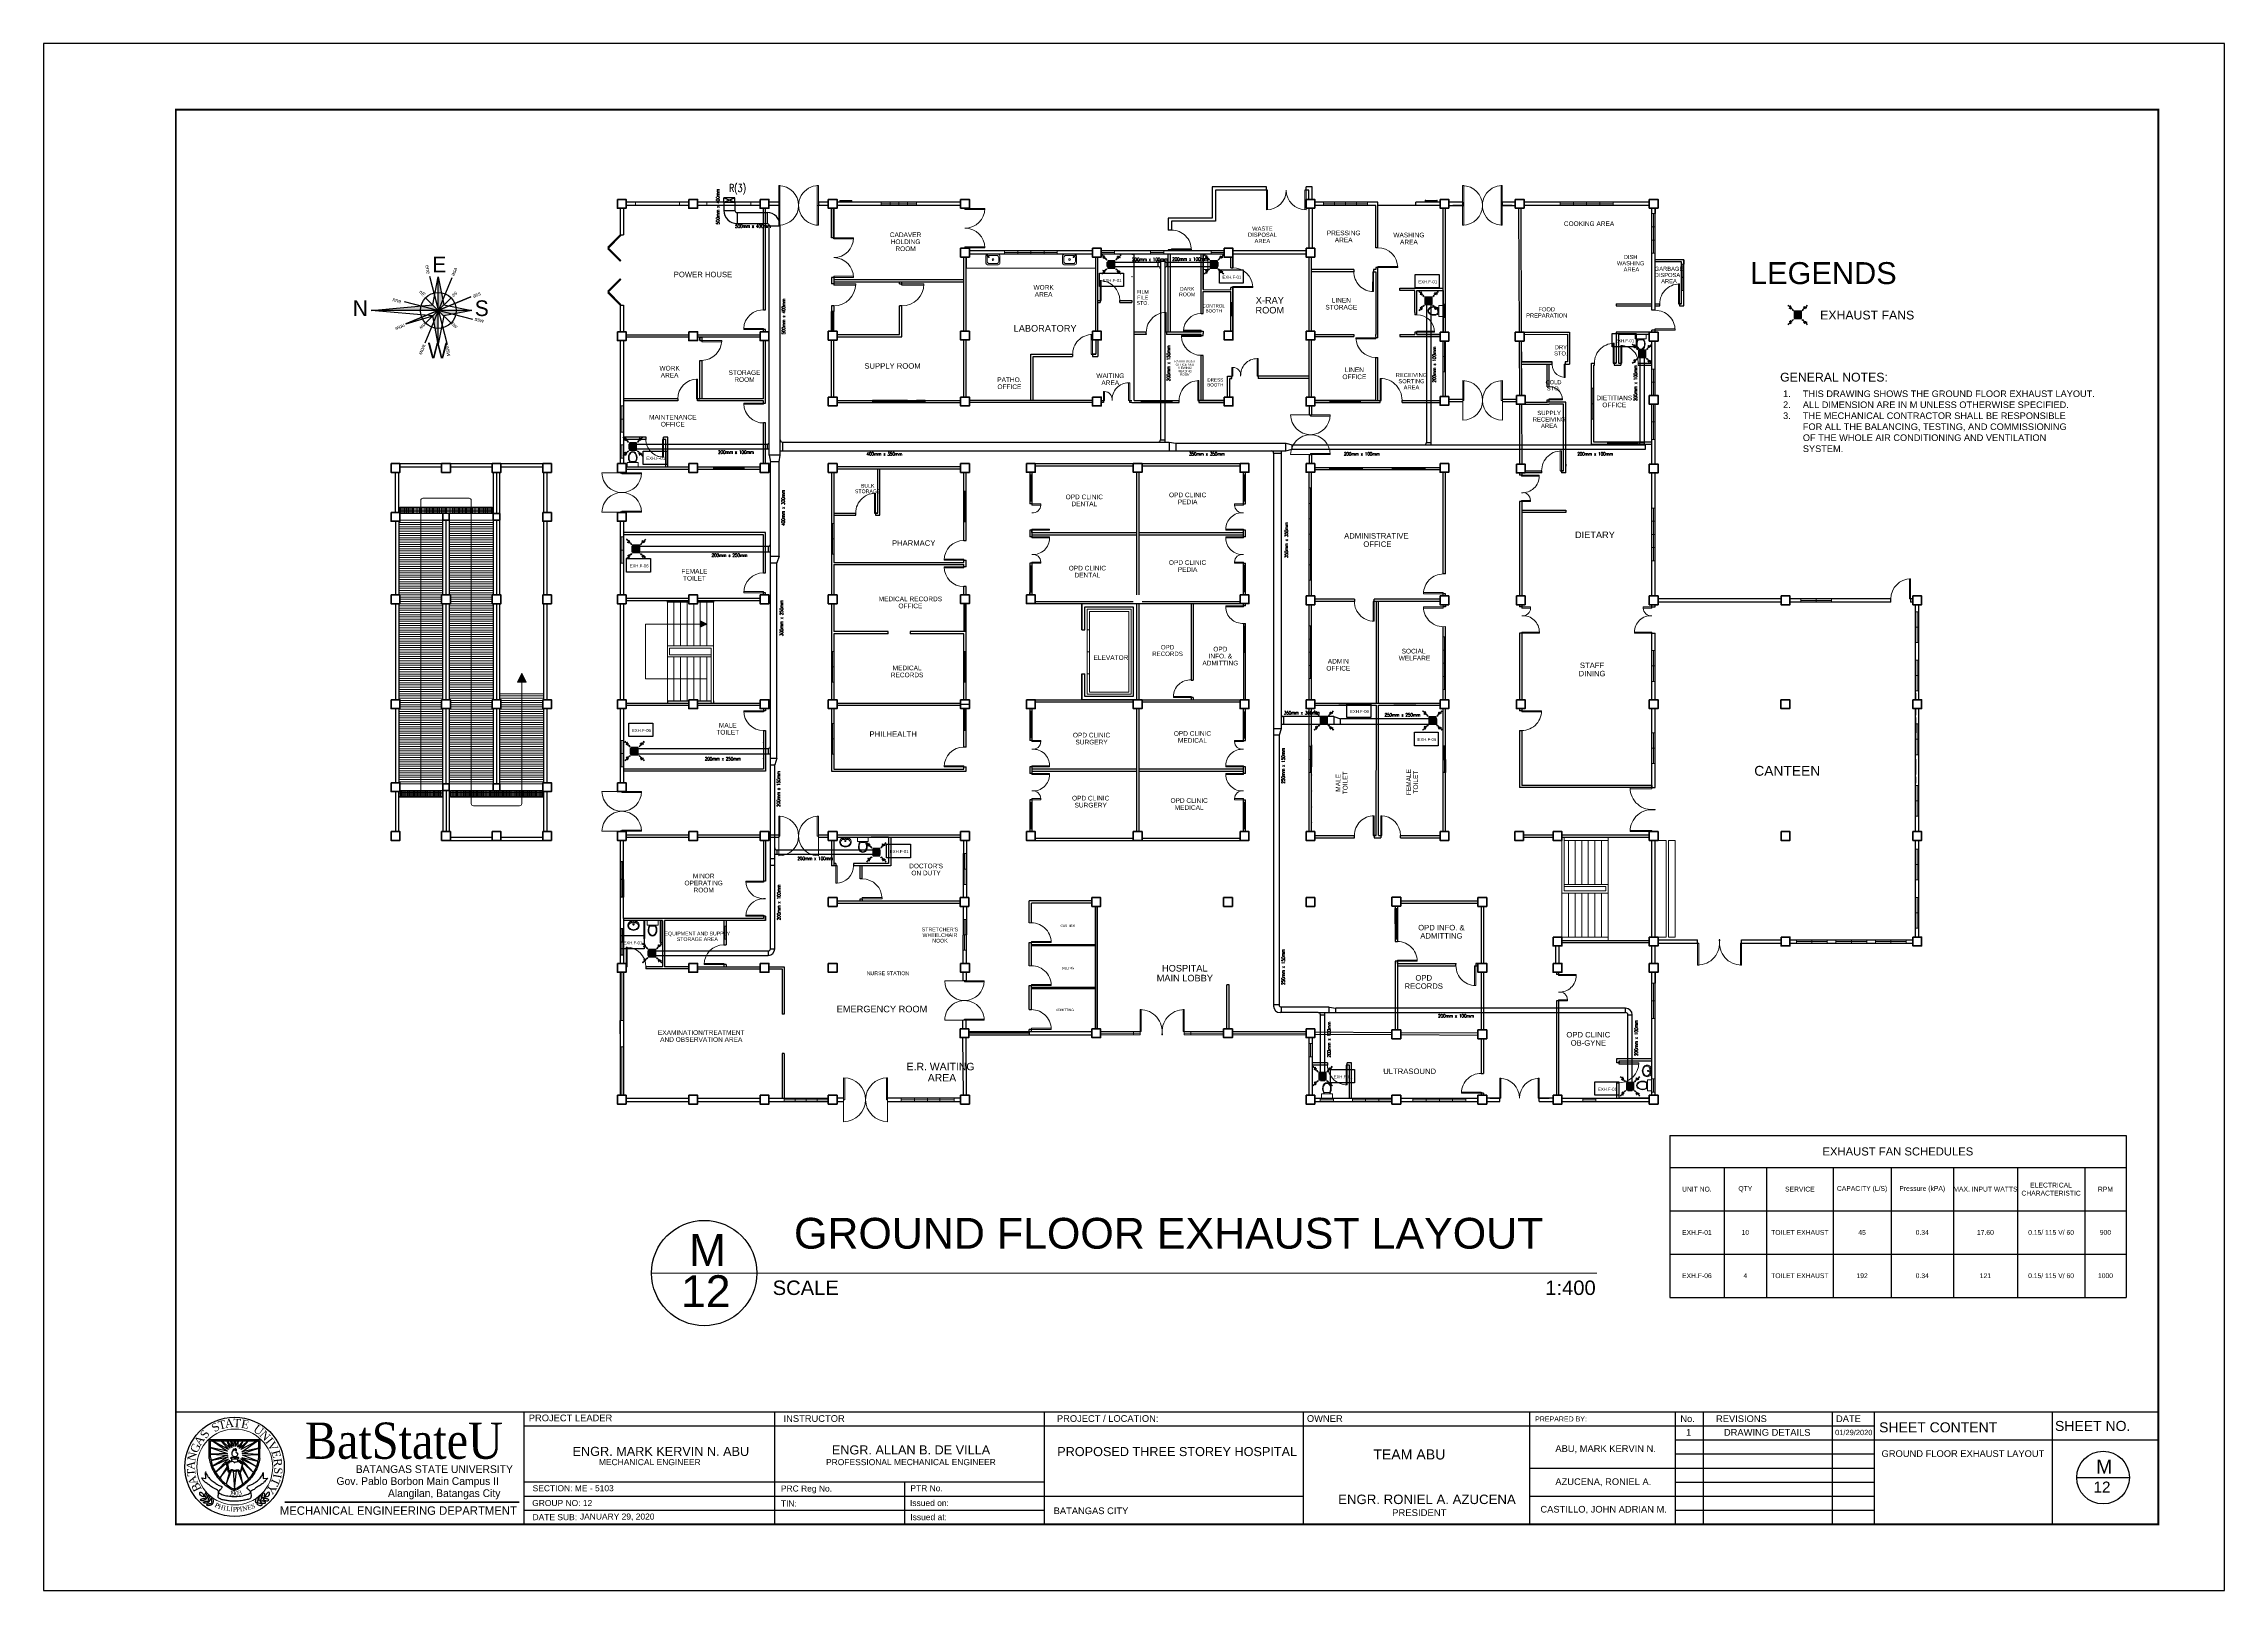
# Model space of a CAD drawing. Header units: millimetres. Extents: x 116 to 538, y 76 to 149.
# Drawn here: x 116.2 to 215.4, y 78.2 to 148.6 of the extents above; entities that cross this region are included whole.
import ezdxf
from ezdxf.enums import TextEntityAlignment as Align

# ---------------------------------------------------------------- set-up
doc = ezdxf.new("R2010")
doc.units = ezdxf.units.MM
doc.header["$MEASUREMENT"] = 0
for name, color, linetype in [('.1', 1, 'Continuous'), ('AIR', 7, 'Continuous'), ('AIR-00', 8, 'Continuous'), ('AIR-03', 30, 'Continuous'), ('dimen', 7, 'Continuous'), ('ducting label', 7, 'Continuous'), ('exhaust', 7, 'Continuous'), ('label', 7, 'Continuous'), ('Legends', 7, 'Continuous'), ('PATHS', 7, 'Continuous'), ('template', 7, 'Continuous')]:
    doc.layers.add(name, color=color, linetype=linetype)
doc.styles.add('Arch-Dim', font='simplex.shx', dxfattribs={"width": 0.75})
doc.styles.add('arial', font='arial.ttf')
doc.styles.add('CGOTHIC', font='GOTHIC.TTF')
doc.styles.add('GARAMOND', font='GARA.TTF')
doc.styles.get("Standard").update_dxf_attribs({"font": 'arial.ttf'})
doc.styles.add('SWISSLT175', font='swissl.ttf', dxfattribs={"height": 0.175})

# ---------------------------------------------------------------- blocks, each defined once
blk = doc.blocks.new('GRILL-C-IN')
at = {"layer": 'AIR-00', "color": 7, "ltscale": 3}
for p, q in [((-0.62, 0.6), (-0.67, 0.65)), ((-0.6, 0.62), (-0.65, 0.67)), ((-0.64, 0.64), (-0.3, 0.3)), ((0.64, 0.64), (0.3, 0.3)), ((0.6, 0.62), (0.65, 0.67)), ((0.62, 0.6), (0.67, 0.65)), ((-0.62, -0.6), (-0.67, -0.65)), ((-0.6, -0.62), (-0.65, -0.67)), ((-0.64, -0.64), (-0.3, -0.3)), ((0.64, -0.64), (0.3, -0.3)), ((0.6, -0.62), (0.65, -0.67)), ((0.62, -0.6), (0.67, -0.65))]:
    blk.add_line(p, q, dxfattribs=at)
at = {"layer": 'AIR-00', "color": 7}
for p, q in [((-0.19, 0.19), (0.19, -0.19)), ((0.19, 0.19), (-0.19, -0.19))]:
    blk.add_line(p, q, dxfattribs=at)
at = {"layer": 'AIR-00', "color": 7, "ltscale": 3}
for points in [[(-0.36, 0.39), (-0.39, 0.36), (-0.3, 0.3)], [(0.39, 0.36), (0.36, 0.39), (0.3, 0.3)], [(-0.36, -0.39), (-0.39, -0.36), (-0.3, -0.3)], [(0.39, -0.36), (0.36, -0.39), (0.3, -0.3)]]:
    blk.add_lwpolyline(points, close=True, dxfattribs=at)
at = {"layer": 'AIR-00', "color": 7}
for points in [[(-0.19, -0.19), (0.19, -0.19), (0.19, 0.19), (-0.19, 0.19)], [(-0.12, -0.12), (0.12, -0.12), (0.12, 0.12), (-0.12, 0.12)], [(-0.06, -0.06), (0.06, -0.06), (0.06, 0.06), (-0.06, 0.06)]]:
    blk.add_lwpolyline(points, close=True, dxfattribs=at)
at = {"layer": 'AIR-00', "color": 7, "ltscale": 3}
for points in [[(-0.44, 0.44), (-0.51, 0.4), (-0.43, 0.51), (-0.57, 0.43), (-0.48, 0.6), (-0.56, 0.56)], [(0.44, 0.44), (0.4, 0.51), (0.51, 0.43), (0.43, 0.57), (0.6, 0.48), (0.56, 0.56)], [(-0.44, -0.44), (-0.51, -0.4), (-0.43, -0.51), (-0.57, -0.43), (-0.48, -0.6), (-0.56, -0.56)], [(0.44, -0.44), (0.4, -0.51), (0.51, -0.43), (0.43, -0.57), (0.6, -0.48), (0.56, -0.56)]]:
    blk.add_spline(points, degree=3, dxfattribs=at)
for points in [[(-0.3, 0.3), (-0.36, 0.39), (-0.39, 0.36)], [(0.3, 0.3), (0.39, 0.36), (0.36, 0.39)], [(-0.3, -0.3), (-0.36, -0.39), (-0.39, -0.36)], [(0.3, -0.3), (0.39, -0.36), (0.36, -0.39)]]:
    blk.add_solid(points, dxfattribs=at)
at = {"layer": 'AIR-03', "color": 7}
blk.add_lwpolyline([(-0.25, -0.25), (0.25, -0.25), (0.25, 0.25), (-0.25, 0.25)], close=True, dxfattribs=at)
blk = doc.blocks.new('*T9')
at = {"layer": 'exhaust', "color": 0, "linetype": 'ByBlock', "lineweight": -2, "transparency": 16777216}
for p, q in [((0, 0), (20.775, 0)), ((0, 0), (0, -7.369)), ((20.775, 0), (20.775, -7.369)), ((0, -1.46), (20.775, -1.46)), ((2.479, -1.46), (2.479, -7.369)), ((4.41, -1.46), (4.41, -7.369)), ((7.441, -1.46), (7.441, -7.369)), ((10.076, -1.46), (10.076, -7.369)), ((12.918, -1.46), (12.918, -7.369)), ((15.829, -1.46), (15.829, -7.369)), ((18.898, -1.46), (18.898, -7.369)), ((0, -3.429), (20.775, -3.429)), ((0, -5.399), (20.775, -5.399)), ((0, -7.369), (20.775, -7.369))]:
    blk.add_line(p, q, dxfattribs=at)
at = {"layer": 'exhaust', "color": 0, "transparency": 16777216, "attachment_point": 5}
for s, insert, char_height, width in [('EXHAUST FAN SCHEDULES', (10.388, -0.73), 0.36696, 20.62853), ('UNIT NO.', (1.239, -2.444), 0.2202, 2.3319), ('QTY', (3.444, -2.444), 0.2202, 1.78473), ('SERVICE', (5.926, -2.444), 0.2202, 2.88414), ('CAPACITY (L/S)', (8.759, -2.444), 0.22018, 2.48839), ('Pressure (kPA)', (11.497, -2.444), 0.22018, 2.69507), ('MAX. INPUT WATTS', (14.374, -2.444), 0.22018, 2.76397), ('ELECTRICAL CHARACTERISTIC', (17.363, -2.444), 0.22018, 2.92228), ('RPM', (19.837, -2.444), 0.2202, 1.73056), ('EXH.F-01', (1.239, -4.414), 0.2202, 2.3319), ('10', (3.444, -4.414), 0.2202, 1.78473), ('TOILET EXHAUST', (5.926, -4.414), 0.22018, 2.88414), ('45', (8.759, -4.414), 0.2202, 2.48839), ('0.34', (11.497, -4.414), 0.2202, 2.69507), ('17.60', (14.374, -4.414), 0.2202, 2.76397), ('0.15/ 115 V/ 60', (17.363, -4.414), 0.22018, 2.92228), ('900', (19.837, -4.414), 0.2202, 1.73056), ('EXH.F-06', (1.239, -6.384), 0.2202, 2.3319), ('4', (3.444, -6.384), 0.22, 1.78473), ('TOILET EXHAUST', (5.926, -6.384), 0.22018, 2.88414), ('192', (8.759, -6.384), 0.2202, 2.48839), ('0.34', (11.497, -6.384), 0.2202, 2.69507), ('121', (14.374, -6.384), 0.2202, 2.76397), ('0.15/ 115 V/ 60', (17.363, -6.384), 0.22018, 2.92228), ('1000', (19.837, -6.384), 0.2202, 1.73056)]:
    blk.add_mtext(s, dxfattribs=dict(at, insert=insert, char_height=char_height, width=width))
blk = doc.blocks.new('A$C4B4E3A78')
at = {"layer": 'PATHS'}
h = blk.add_hatch(color=7, dxfattribs=at)
h.paths.add_polyline_path([(0, 0.334, -0.044061), (0.059, 0.329), (0, 0.626)])
h.paths.add_polyline_path([(0, 0), (0.103, 0.103), (0.059, 0.329, 0.044061), (0, 0.334)])
h.paths.add_polyline_path([(0.334, 0, -0.044061), (0.329, -0.059), (0.626, 0)])
h.paths.add_polyline_path([(0, 0), (0.103, -0.103), (0.329, -0.059, 0.044061), (0.334, 0)])
h.paths.add_polyline_path([(0, -0.334, -0.044061), (-0.059, -0.329), (0, -0.626)])
h.paths.add_polyline_path([(0, 0), (-0.103, -0.103), (-0.059, -0.329, 0.044061), (0, -0.334)])
h.paths.add_polyline_path([(-0.334, 0, -0.063049), (-0.324, 0.083), (-1.249, 0)])
h.paths.add_polyline_path([(-0.324, 0.083, 0.063049), (-0.334, 0), (0, 0), (-0.103, 0.103)])
at = {"layer": 'PATHS', "color": 7}
for p, q in [((0.251, 0.606), (-0.251, -0.606)), ((-0.165, 0.635), (0.165, -0.635)), ((-0.103, 0.103), (0, 0.626)), ((0, -0.626), (0, 0.626)), ((0, 0.626), (0.103, 0.103)), ((-1.249, 0), (-0.103, 0.103)), ((-0.635, 0.165), (0.635, -0.165)), ((0.606, 0.251), (-0.606, -0.251)), ((-0.606, -0.251), (0.606, 0.251)), ((0, 0), (-0.236, 0.236)), ((0, 0), (0.236, 0.236)), ((0.103, 0.103), (0.626, 0)), ((0.626, 0), (-1.249, 0)), ((-0.103, -0.103), (-1.249, 0)), ((-0.6, -0.249), (-0.103, -0.103)), ((0, 0), (-0.236, -0.236)), ((0, -0.626), (-0.103, -0.103)), ((0, 0), (0.236, -0.236)), ((0.103, -0.103), (0, -0.626)), ((0.626, 0), (0.103, -0.103))]:
    blk.add_line(p, q, dxfattribs=at)
blk.add_circle((0, 0), 0.334, dxfattribs=at)
at = {"layer": 'PATHS', "color": 7, "char_height": 0.0729, "width": 0.15156}
for s, insert, attachment_point, rotation in [('{\\fAlgerian|b0|i0|c0|p82;ene}', (-0.242, 0.839), 7, 278.5552), ('{\\fAlgerian|b0|i0|c0|p82;ese}', (0.372, 0.775), 1, 247.5), ('{\\fAlgerian|b0|i0|c0|p82;nne}', (-0.84, 0.242), 1, 345.4238), ('{\\fAlgerian|b0|i0|c0|p82;nE}', (-0.315, 0.39), 1, 315), ('{\\fAlgerian|b0|i0|c0|p82;se}', (0.367, 0.307), 1, 225), ('{\\fAlgerian|b0|i0|c0|p82;sse}', (0.804, 0.276), 1, 202.5), ('{\\fAlgerian|b0|i0|c0|p82;nnw}', (-0.611, -0.311), 1, 202.5), ('{\\fAlgerian|b0|i0|c0|p82;nw}', (-0.217, -0.276), 1, 225), ('{\\fAlgerian|b0|i0|c0|p82;sw}', (0.284, -0.202), 1, 315), ('{\\fAlgerian|b0|i0|c0|p82;ssw}', (0.687, -0.117), 1, 345.4238), ('{\\fAlgerian|b0|i0|c0|p82;wnw}', (-0.219, -0.651), 1, 247.5), ('{\\fAlgerian|b0|i0|c0|p82;wsw}', (0.136, -0.665), 7, 278.5552)]:
    blk.add_mtext(s, dxfattribs=dict(at, insert=insert, attachment_point=attachment_point, rotation=rotation))
at = {"layer": 'PATHS', "color": 7, "char_height": 0.2916, "width": 0.60625, "attachment_point": 1}
for s, insert in [('{\\fAlgerian|b0|i0|c0|p82;E}', (-0.11, 1.001)), ('{\\fAlgerian|b0|i0|c0|p82;N}', (-1.591, 0.187)), ('{\\fAlgerian|b0|i0|c0|p82;S}', (0.678, 0.187)), ('{\\fAlgerian|b0|i0|c0|p82;W}', (-0.197, -0.598))]:
    blk.add_mtext(s, dxfattribs=dict(at, insert=insert))

msp = doc.modelspace()

# ---------------------------------------------------------------- linework, layer by layer
at = {"layer": '.1', "color": 0}
msp.add_line((215.428, 148.586), (116.152, 148.586), dxfattribs=at)
at = {"color": 8, "lineweight": 13}
for p, q in [((149.621, 141.223), (149.621, 142.123)), ((149.621, 142.123), (149.671, 142.123)), ((149.671, 142.123), (149.671, 141.223)), ((151.421, 142.123), (151.371, 142.123)), ((151.371, 142.123), (151.371, 141.223)), ((151.421, 141.223), (151.421, 142.123)), ((180.751, 141.224), (180.751, 142.124)), ((180.751, 142.124), (180.801, 142.124)), ((180.801, 142.124), (180.802, 141.223)), ((182.551, 142.124), (182.501, 142.124)), ((182.501, 142.124), (182.502, 141.224)), ((182.551, 141.224), (182.551, 142.124)), ((149.621, 141.223), (149.621, 140.323)), ((149.621, 141.223), (149.671, 141.223)), ((149.671, 141.223), (149.621, 141.223)), ((149.621, 141.173), (149.621, 140.322)), ((149.671, 140.323), (149.671, 141.223)), ((151.371, 140.323), (151.371, 141.223)), ((151.371, 141.223), (151.421, 141.223)), ((151.371, 141.223), (151.421, 141.223)), ((151.421, 141.273), (151.421, 141.173)), ((151.421, 141.223), (151.421, 140.323)), ((151.421, 141.173), (151.421, 140.323)), ((158.046, 141.098), (158.046, 141.086)), ((158.046, 141.086), (158.096, 141.086)), ((158.096, 141.086), (158.996, 141.086)), ((158.096, 141.036), (158.096, 141.086)), ((158.996, 141.036), (158.096, 141.036)), ((158.146, 141.086), (158.146, 141.098)), ((158.996, 141.086), (158.996, 141.036)), ((171.821, 141.023), (171.821, 141.923)), ((171.821, 141.923), (171.871, 141.923)), ((171.871, 141.923), (171.871, 141.023)), ((173.571, 141.023), (173.571, 141.923)), ((173.571, 141.923), (173.621, 141.923)), ((173.621, 141.923), (173.621, 141.023)), ((180.802, 141.224), (180.751, 141.224)), ((180.751, 141.173), (180.752, 140.323)), ((180.752, 141.223), (180.752, 140.323)), ((180.752, 141.223), (180.802, 141.223)), ((180.802, 140.323), (180.802, 141.223)), ((182.502, 141.224), (182.551, 141.224)), ((182.502, 140.323), (182.502, 141.223)), ((182.502, 141.223), (182.552, 141.223)), ((182.551, 141.273), (182.551, 141.174)), ((182.551, 141.174), (182.551, 140.324)), ((182.552, 141.223), (182.552, 140.323)), ((149.621, 140.323), (149.671, 140.323)), ((151.421, 140.323), (151.371, 140.323)), ((180.752, 140.323), (180.802, 140.323)), ((182.552, 140.323), (182.502, 140.323)), ((152.121, 139.746), (153.021, 139.746)), ((153.021, 139.696), (152.121, 139.696)), ((153.021, 139.746), (153.021, 139.696)), ((158.046, 139.274), (158.046, 139.286)), ((158.046, 139.286), (158.096, 139.286)), ((158.996, 139.336), (158.096, 139.336)), ((158.096, 139.286), (158.096, 139.336)), ((158.096, 139.286), (158.996, 139.286)), ((158.146, 139.274), (158.146, 139.286)), ((158.996, 139.286), (158.996, 139.336)), ((168.401, 139.249), (167.501, 139.249)), ((167.501, 139.199), (168.401, 139.199)), ((153.021, 137.996), (152.121, 137.996)), ((153.021, 137.946), (153.021, 137.996)), ((176.646, 137.299), (176.655, 138.199)), ((176.655, 138.199), (176.696, 138.199)), ((176.696, 138.199), (176.696, 137.299)), ((177.796, 138.449), (176.896, 138.449)), ((176.896, 138.449), (176.896, 138.399)), ((176.896, 138.399), (177.796, 138.399)), ((177.796, 138.399), (177.796, 138.449)), ((152.121, 137.946), (153.021, 137.946)), ((152.121, 137.646), (153.121, 137.646)), ((153.121, 137.596), (152.121, 137.596)), ((153.121, 137.646), (153.121, 137.596)), ((155.221, 137.646), (156.221, 137.646)), ((156.221, 137.596), (155.221, 137.596)), ((164.246, 136.899), (164.246, 137.799)), ((164.246, 137.799), (164.296, 137.799)), ((164.296, 137.799), (164.296, 136.899)), ((171.196, 137.536), (170.296, 137.536)), ((170.296, 137.486), (171.196, 137.486)), ((171.196, 137.486), (171.196, 137.536)), ((176.696, 137.299), (176.646, 137.299)), ((190.621, 137.648), (190.571, 137.648)), ((190.571, 137.648), (190.571, 136.748)), ((190.621, 136.748), (190.621, 137.648)), ((167.251, 136.349), (167.201, 136.349)), ((167.201, 136.349), (167.201, 135.449)), ((167.251, 135.449), (167.251, 136.349)), ((146.121, 135.071), (147.021, 135.071)), ((147.021, 135.021), (146.121, 135.021)), ((147.021, 135.071), (147.021, 135.021)), ((148.021, 135.621), (148.921, 135.621)), ((148.021, 135.571), (148.021, 135.621)), ((148.921, 135.571), (148.021, 135.571)), ((163.896, 135.349), (163.846, 135.349)), ((163.846, 135.349), (163.846, 134.449)), ((163.896, 134.449), (163.896, 135.349)), ((167.301, 135.449), (167.201, 135.449)), ((168.846, 135.299), (167.946, 135.299)), ((167.946, 135.299), (167.947, 135.249)), ((167.946, 135.249), (168.846, 135.249)), ((168.046, 135.549), (168.846, 135.549)), ((168.846, 135.499), (168.046, 135.499)), ((168.846, 135.499), (168.846, 135.549)), ((168.846, 135.249), (168.846, 135.299)), ((176.796, 135.199), (175.896, 135.199)), ((175.896, 135.199), (175.896, 135.149)), ((175.896, 135.149), (176.796, 135.149)), ((176.796, 135.149), (176.796, 135.249)), ((176.796, 135.199), (176.796, 135.149)), ((178.671, 135.449), (178.671, 135.499)), ((179.471, 135.499), (178.671, 135.499)), ((178.671, 135.449), (179.471, 135.449)), ((179.471, 135.449), (179.471, 135.499)), ((190.421, 135.598), (189.521, 135.598)), ((189.521, 135.548), (190.421, 135.548)), ((190.421, 135.548), (190.421, 135.598)), ((187.646, 134.948), (187.596, 134.948)), ((187.596, 134.948), (187.596, 134.048)), ((187.646, 134.048), (187.646, 134.948)), ((187.946, 134.048), (187.946, 134.848)), ((187.946, 134.848), (187.996, 134.848)), ((187.996, 134.048), (187.946, 134.048)), ((187.996, 134.848), (187.996, 134.048)), ((145.871, 133.321), (145.871, 132.421)), ((145.921, 133.321), (145.871, 133.321)), ((145.921, 132.421), (145.921, 133.321)), ((168.745, 133.249), (168.695, 133.249)), ((168.695, 133.249), (168.695, 132.349)), ((168.745, 132.349), (168.745, 133.249)), ((176.996, 133.349), (177.046, 133.349)), ((176.996, 132.349), (176.996, 133.349)), ((177.046, 133.349), (177.046, 132.349)), ((180.758, 132.349), (180.758, 133.249)), ((180.808, 133.249), (180.808, 132.349)), ((182.508, 132.349), (182.508, 133.249)), ((182.558, 133.249), (182.558, 132.349)), ((185.421, 133.998), (185.371, 133.998)), ((185.371, 133.398), (185.371, 133.998)), ((185.421, 133.398), (185.371, 133.398)), ((185.421, 133.998), (185.421, 133.398)), ((148.021, 132.221), (148.021, 132.171)), ((148.921, 132.221), (148.021, 132.221)), ((148.021, 132.171), (148.921, 132.171)), ((148.921, 132.171), (148.921, 132.221)), ((180.758, 132.299), (180.758, 132.399)), ((180.808, 132.349), (180.758, 132.349)), ((180.758, 132.349), (180.758, 131.449)), ((182.558, 132.349), (182.508, 132.349)), ((182.558, 132.299), (182.558, 132.399)), ((182.558, 132.349), (182.558, 131.449)), ((185.296, 132.423), (184.696, 132.423)), ((184.696, 132.373), (185.296, 132.373)), ((185.296, 132.373), (185.296, 132.423)), ((173.821, 131.687), (172.921, 131.687)), ((173.821, 131.687), (174.721, 131.687)), ((173.821, 131.637), (173.821, 131.687)), ((174.721, 131.637), (173.821, 131.637)), ((174.721, 131.687), (174.721, 131.637)), ((144.321, 129.771), (144.321, 130.571)), ((144.371, 130.571), (144.371, 129.771)), ((144.371, 129.771), (144.321, 129.771)), ((173.821, 129.887), (172.921, 129.887)), ((173.821, 129.937), (174.721, 129.937)), ((173.821, 129.887), (173.821, 129.937)), ((174.721, 129.887), (173.821, 129.887)), ((174.721, 129.937), (174.721, 129.887)), ((185.246, 130.048), (185.196, 130.048)), ((185.196, 130.048), (185.196, 129.148)), ((185.246, 129.148), (185.196, 129.148)), ((185.246, 129.148), (185.246, 130.048)), ((142.471, 129.058), (141.571, 129.058)), ((142.471, 129.058), (143.371, 129.058)), ((142.471, 129.008), (142.471, 129.058)), ((143.371, 129.008), (142.471, 129.008)), ((143.371, 129.058), (143.371, 129.008)), ((154.021, 128.123), (153.971, 128.123)), ((153.971, 128.123), (153.971, 127.223)), ((154.021, 127.223), (154.021, 128.123)), ((183.446, 128.15), (183.446, 128.148)), ((142.471, 127.258), (141.571, 127.258)), ((142.471, 127.308), (143.371, 127.308)), ((142.471, 127.258), (142.471, 127.308)), ((143.371, 127.258), (142.471, 127.258)), ((143.371, 127.308), (143.371, 127.258)), ((157.146, 125.073), (157.146, 125.123)), ((157.146, 125.123), (158.046, 125.123)), ((158.046, 125.073), (157.146, 125.073)), ((157.146, 124.773), (157.146, 124.723)), ((158.046, 124.773), (157.146, 124.773)), ((157.146, 124.723), (158.046, 124.723)), ((201.146, 124.223), (201.096, 124.223)), ((201.096, 124.223), (201.096, 123.323)), ((201.146, 123.323), (201.146, 124.223)), ((148.021, 123.646), (148.921, 123.646)), ((148.021, 123.596), (148.021, 123.646)), ((148.921, 123.596), (148.021, 123.596)), ((176.672, 122.298), (176.672, 123.198)), ((176.722, 123.198), (176.722, 122.298)), ((178.971, 123.548), (178.971, 123.598)), ((178.971, 123.598), (179.871, 123.598)), ((179.871, 123.548), (178.971, 123.548)), ((176.722, 122.298), (176.672, 122.298)), ((179.871, 122.948), (178.971, 122.948)), ((178.971, 122.948), (178.971, 122.898)), ((178.971, 122.898), (179.871, 122.898)), ((179.871, 122.898), (179.871, 123.048)), ((179.871, 122.948), (179.871, 122.898)), ((148.921, 118.221), (148.021, 118.221)), ((148.021, 118.221), (148.021, 118.171)), ((148.021, 118.171), (148.921, 118.171)), ((148.921, 118.171), (148.921, 118.221)), ((183.446, 118.225), (184.346, 118.225)), ((184.346, 118.175), (183.446, 118.175)), ((184.346, 118.225), (184.346, 118.175)), ((157.146, 115.721), (158.046, 115.721)), ((157.146, 115.671), (157.146, 115.721)), ((158.046, 115.671), (157.146, 115.671)), ((158.046, 115.721), (158.046, 115.671)), ((142.471, 114.546), (141.571, 114.546)), ((142.471, 114.546), (143.371, 114.546)), ((142.471, 114.496), (142.471, 114.546)), ((143.371, 114.496), (142.471, 114.496)), ((143.371, 114.546), (143.371, 114.496)), ((149.621, 112.522), (149.621, 113.422)), ((149.621, 113.422), (149.671, 113.422)), ((149.671, 113.422), (149.671, 112.522)), ((151.421, 113.422), (151.371, 113.422)), ((151.371, 113.422), (151.371, 112.522)), ((151.421, 112.522), (151.421, 113.422)), ((176.721, 113.446), (176.671, 113.446)), ((176.671, 113.446), (176.671, 112.546)), ((176.721, 112.546), (176.721, 113.446)), ((177.071, 113.446), (177.021, 113.446)), ((177.021, 113.446), (177.021, 112.546)), ((177.071, 112.546), (177.071, 113.446)), ((142.471, 112.746), (141.571, 112.746)), ((142.471, 112.796), (143.371, 112.796)), ((142.471, 112.746), (142.471, 112.796)), ((143.371, 112.746), (142.471, 112.746)), ((143.371, 112.796), (143.371, 112.746)), ((149.671, 112.522), (149.621, 112.522)), ((149.621, 112.472), (149.621, 111.621)), ((149.671, 112.572), (149.671, 112.572)), ((150.515, 112.472), (150.526, 112.472)), ((150.521, 112.572), (150.521, 112.572)), ((150.521, 112.572), (150.521, 112.572)), ((151.371, 112.522), (151.421, 112.522)), ((151.421, 112.572), (151.421, 112.472)), ((151.421, 112.472), (151.421, 111.622)), ((148.921, 110.471), (148.121, 110.471)), ((148.121, 110.471), (148.121, 110.421)), ((148.121, 110.421), (148.921, 110.421)), ((148.921, 110.421), (148.921, 110.471)), ((152.221, 111.172), (152.221, 110.372)), ((152.271, 111.172), (152.221, 111.172)), ((152.221, 110.372), (152.271, 110.372)), ((152.271, 110.372), (152.271, 111.172)), ((154.321, 109.721), (153.421, 109.721)), ((153.421, 109.721), (153.421, 109.671)), ((153.421, 109.671), (154.321, 109.671)), ((154.321, 109.671), (154.321, 109.721)), ((148.121, 108.871), (148.121, 108.921)), ((148.121, 108.921), (148.921, 108.921)), ((148.921, 108.871), (148.121, 108.871)), ((148.921, 108.921), (148.921, 108.871)), ((142.671, 106.571), (142.671, 107.471)), ((142.671, 107.471), (142.721, 107.471)), ((142.721, 107.471), (142.721, 106.571)), ((161.121, 107.671), (161.121, 107.721)), ((162.021, 107.721), (161.121, 107.721)), ((161.121, 107.671), (162.021, 107.671)), ((162.021, 107.671), (162.021, 107.721)), ((191.446, 107.648), (191.446, 106.648)), ((191.496, 106.648), (191.496, 107.648)), ((193.396, 106.648), (193.396, 107.648)), ((193.446, 107.648), (193.446, 106.648)), ((142.721, 106.571), (142.671, 106.571)), ((146.221, 106.671), (146.221, 106.721)), ((146.221, 106.721), (147.121, 106.721)), ((147.121, 106.671), (146.221, 106.671)), ((147.121, 106.721), (147.121, 106.671)), ((177.783, 106.871), (177.783, 106.821)), ((178.683, 106.871), (177.783, 106.871)), ((177.783, 106.821), (178.683, 106.821)), ((178.683, 106.821), (178.683, 106.871)), ((181.346, 106.621), (181.296, 106.621)), ((181.296, 105.721), (181.296, 106.621)), ((181.346, 106.621), (181.346, 105.721)), ((191.446, 106.648), (191.496, 106.648)), ((193.446, 106.648), (193.396, 106.648)), ((158.003, 105.934), (157.171, 105.934)), ((158.071, 105.934), (158.971, 105.934)), ((158.071, 105.884), (158.071, 105.934)), ((158.971, 105.884), (158.071, 105.884)), ((158.971, 105.934), (158.971, 105.884)), ((161.121, 105.721), (161.121, 105.771)), ((162.021, 105.771), (161.121, 105.771)), ((161.121, 105.721), (162.021, 105.721)), ((162.021, 105.721), (162.021, 105.771)), ((181.346, 105.721), (181.296, 105.721)), ((166.071, 103.621), (166.071, 104.621)), ((166.071, 104.621), (166.121, 104.621)), ((166.121, 104.621), (166.121, 103.621)), ((168.071, 104.621), (168.021, 104.621)), ((168.021, 104.621), (168.021, 103.621)), ((168.071, 103.621), (168.071, 104.621)), ((158.021, 104.134), (157.171, 104.134)), ((158.971, 104.184), (158.071, 104.184)), ((158.071, 104.184), (158.071, 104.134)), ((158.071, 104.134), (158.971, 104.134)), ((158.971, 104.134), (158.971, 104.184)), ((161.121, 103.721), (161.121, 103.771)), ((162.021, 103.771), (161.121, 103.771)), ((161.121, 103.721), (162.021, 103.721)), ((162.021, 103.721), (162.021, 103.771)), ((166.121, 103.621), (166.071, 103.621)), ((167.059, 103.471), (167.082, 103.471)), ((168.021, 103.621), (168.071, 103.621)), ((152.571, 100.521), (152.571, 101.521)), ((152.621, 101.521), (152.621, 100.521)), ((154.571, 101.521), (154.521, 101.521)), ((154.521, 101.521), (154.521, 100.521)), ((154.571, 100.521), (154.571, 101.521)), ((175.446, 101.196), (175.446, 102.096)), ((175.496, 102.096), (175.496, 101.196)), ((182.44, 100.596), (182.44, 101.496)), ((182.44, 101.496), (182.49, 101.496)), ((182.49, 101.496), (182.49, 100.596)), ((184.24, 101.496), (184.19, 101.496)), ((184.19, 101.496), (184.19, 100.596)), ((184.24, 100.596), (184.24, 101.496)), ((187.871, 102.196), (188.771, 102.196)), ((188.771, 102.146), (187.871, 102.146)), ((188.771, 102.196), (188.771, 102.146)), ((152.571, 100.446), (152.571, 100.596)), ((152.621, 100.521), (152.571, 100.521)), ((152.571, 100.521), (152.571, 99.521)), ((154.521, 100.521), (154.571, 100.521)), ((154.571, 100.596), (154.571, 100.446)), ((154.571, 100.521), (154.571, 99.521)), ((175.496, 101.196), (175.446, 101.196)), ((180.696, 100.821), (180.696, 100.871)), ((180.696, 100.871), (181.596, 100.871)), ((181.596, 100.821), (180.696, 100.821)), ((181.596, 100.821), (181.596, 100.871)), ((182.49, 100.596), (182.44, 100.596)), ((184.24, 100.596), (184.19, 100.596))]:
    msp.add_line(p, q, dxfattribs=at)
at = {"color": 8, "lineweight": 25}
for p, q in [((171.821, 142.073), (169.351, 142.073)), ((169.351, 142.073), (169.351, 140.649)), ((171.821, 141.923), (171.821, 142.073)), ((173.896, 142.073), (173.621, 142.073)), ((173.621, 141.923), (173.621, 142.073)), ((173.896, 141.498), (173.896, 142.073)), ((142.396, 141.096), (142.396, 139.883)), ((142.396, 141.096), (142.396, 139.883)), ((142.546, 141.096), (142.546, 139.883)), ((145.521, 141.373), (142.671, 141.373)), ((145.521, 141.223), (142.671, 141.223)), ((148.771, 141.373), (145.921, 141.373)), ((148.771, 141.223), (145.921, 141.223)), ((148.921, 136.471), (148.921, 141.096)), ((149.021, 136.471), (149.021, 141.096)), ((149.621, 141.373), (149.171, 141.373)), ((149.621, 141.373), (149.171, 141.373)), ((149.621, 141.223), (149.171, 141.223)), ((149.621, 141.373), (149.621, 141.223)), ((151.871, 141.373), (151.421, 141.373)), ((151.871, 141.373), (151.421, 141.373)), ((151.421, 141.373), (151.421, 141.223)), ((151.871, 141.223), (151.421, 141.223)), ((152.021, 139.746), (152.021, 141.096)), ((152.021, 141.096), (152.021, 139.746)), ((152.121, 139.696), (152.121, 141.096)), ((152.121, 141.096), (152.121, 139.696)), ((157.896, 141.373), (152.271, 141.373)), ((157.896, 141.223), (152.271, 141.223)), ((171.871, 141.923), (169.501, 141.923)), ((169.501, 141.923), (169.501, 140.499)), ((173.746, 141.923), (173.571, 141.923)), ((173.746, 141.923), (173.646, 141.923)), ((173.746, 141.498), (173.746, 141.923)), ((173.746, 141.098), (173.746, 139.274)), ((173.896, 141.098), (173.896, 139.274)), ((176.896, 141.373), (174.021, 141.373)), ((176.796, 141.223), (174.021, 141.223)), ((176.796, 139.299), (176.796, 141.223)), ((176.896, 141.223), (176.896, 141.373)), ((176.896, 139.299), (176.896, 141.223)), ((179.721, 141.373), (178.621, 141.373)), ((178.621, 141.223), (178.621, 141.373)), ((179.721, 141.223), (178.621, 141.223)), ((179.871, 135.448), (179.871, 141.098)), ((179.971, 135.448), (179.971, 141.098)), ((180.752, 141.373), (180.121, 141.373)), ((180.121, 141.223), (180.802, 141.223)), ((180.752, 141.373), (180.302, 141.373)), ((180.752, 141.223), (180.302, 141.223)), ((180.752, 141.373), (180.752, 141.223)), ((182.502, 141.223), (183.146, 141.223)), ((183.002, 141.373), (182.552, 141.373)), ((183.146, 141.373), (182.552, 141.373)), ((182.552, 141.373), (182.552, 141.223)), ((183.002, 141.223), (182.552, 141.223)), ((183.296, 141.098), (183.32, 135.448)), ((183.396, 141.099), (183.42, 135.448)), ((189.246, 141.373), (183.546, 141.373)), ((189.246, 141.223), (183.546, 141.223)), ((189.371, 136.448), (189.371, 141.098)), ((189.521, 136.448), (189.521, 141.098)), ((189.521, 141.098), (189.521, 140.848)), ((169.351, 140.649), (167.351, 140.649)), ((167.351, 140.649), (167.351, 140.099)), ((167.501, 140.099), (167.351, 140.099)), ((169.501, 140.499), (167.501, 140.499)), ((167.501, 140.499), (167.501, 140.099)), ((167.501, 140.499), (167.501, 140.099)), ((173.896, 140.886), (173.896, 139.486)), ((142.396, 139.883), (142.546, 139.883)), ((152.121, 139.746), (152.021, 139.746)), ((163.896, 139.149), (158.296, 139.149)), ((163.896, 138.999), (158.296, 138.999)), ((169.896, 139.149), (164.296, 139.149)), ((169.896, 138.999), (164.296, 138.999)), ((165.796, 132.349), (165.796, 138.999)), ((167.351, 139.199), (167.351, 139.149)), ((167.501, 139.199), (167.351, 139.199)), ((167.351, 135.449), (167.351, 138.999)), ((167.451, 135.449), (167.451, 138.999)), ((167.501, 139.249), (167.501, 139.149)), ((168.846, 136.299), (168.846, 138.999)), ((168.946, 137.398), (168.946, 138.999)), ((168.946, 138.999), (168.946, 137.399)), ((173.621, 139.149), (170.296, 139.149)), ((173.621, 138.999), (170.296, 138.999)), ((173.621, 138.999), (171.646, 138.999)), ((152.121, 137.996), (152.121, 137.596)), ((158.046, 135.499), (158.046, 138.874)), ((158.046, 138.346), (158.046, 138.874)), ((158.146, 135.499), (158.146, 138.874)), ((158.146, 138.874), (158.146, 138.374)), ((164.046, 135.499), (164.046, 138.874)), ((164.146, 135.499), (164.146, 138.874)), ((170.196, 138.386), (170.196, 138.874)), ((170.196, 138.386), (170.296, 138.386)), ((170.296, 138.386), (170.296, 138.874)), ((170.296, 138.874), (170.296, 138.386)), ((173.771, 135.499), (173.771, 138.874)), ((173.871, 135.499), (173.871, 138.874)), ((175.796, 138.299), (173.871, 138.299)), ((175.796, 138.199), (173.871, 138.199)), ((175.796, 138.299), (175.796, 138.199)), ((176.796, 138.299), (176.696, 138.299)), ((176.696, 138.299), (176.696, 138.199)), ((176.696, 138.199), (176.796, 138.199)), ((176.896, 138.399), (176.796, 138.399)), ((176.796, 138.399), (176.796, 138.299)), ((176.796, 138.399), (176.796, 138.299)), ((176.796, 138.199), (176.796, 135.349)), ((176.896, 135.199), (176.896, 138.399)), ((190.821, 138.748), (189.521, 138.748)), ((190.721, 138.648), (189.521, 138.648)), ((190.721, 136.748), (190.721, 138.648)), ((190.821, 136.648), (190.821, 138.748)), ((152.021, 137.946), (152.021, 137.646)), ((152.121, 137.946), (152.021, 137.946)), ((152.121, 137.646), (152.021, 137.646)), ((152.121, 137.846), (158.046, 137.846)), ((152.121, 137.746), (158.046, 137.746)), ((155.121, 137.646), (155.121, 137.746)), ((155.121, 137.646), (155.221, 137.646)), ((155.221, 137.596), (155.221, 137.746)), ((168.946, 137.398), (170.196, 137.387)), ((168.946, 136.299), (168.946, 137.299)), ((168.946, 137.299), (170.196, 137.299)), ((170.196, 137.386), (170.196, 137.486)), ((170.296, 137.486), (170.196, 137.486)), ((170.196, 135.499), (170.196, 137.299)), ((170.296, 135.499), (170.296, 137.536)), ((170.296, 137.536), (170.296, 135.499)), ((170.296, 137.386), (170.296, 137.486)), ((170.296, 135.499), (170.296, 137.299)), ((170.296, 137.299), (170.296, 136.799)), ((177.896, 137.349), (177.896, 137.449)), ((177.896, 137.449), (179.871, 137.449)), ((178.571, 137.349), (177.896, 137.349)), ((178.571, 136.349), (178.571, 137.349)), ((178.671, 137.349), (179.871, 137.349)), ((178.671, 136.349), (178.671, 137.349)), ((179.871, 137.349), (179.871, 135.448)), ((142.396, 136.683), (142.396, 135.471)), ((142.396, 136.683), (142.396, 135.471)), ((142.396, 136.683), (142.546, 136.683)), ((142.546, 136.683), (142.546, 135.471)), ((152.021, 136.646), (152.021, 136.396)), ((152.121, 136.646), (152.021, 136.646)), ((152.121, 136.646), (152.121, 136.396)), ((155.221, 136.646), (155.121, 136.646)), ((155.121, 135.346), (155.121, 136.646)), ((155.221, 135.246), (155.221, 136.646)), ((164.146, 136.899), (164.296, 136.899)), ((164.146, 136.799), (164.246, 136.799)), ((164.246, 136.899), (164.246, 136.799)), ((165.146, 136.899), (165.696, 136.899)), ((165.146, 136.799), (165.146, 136.899)), ((165.146, 136.799), (165.696, 136.799)), ((178.571, 136.349), (178.571, 136.249)), ((178.671, 136.249), (178.571, 136.249)), ((178.671, 136.249), (178.671, 136.349)), ((187.746, 136.748), (189.371, 136.748)), ((187.746, 136.748), (187.746, 136.649)), ((187.746, 136.649), (189.371, 136.648)), ((189.521, 136.448), (189.371, 136.448)), ((189.521, 136.748), (189.721, 136.748)), ((189.521, 136.648), (189.726, 136.648)), ((189.721, 136.648), (189.721, 136.748)), ((190.571, 136.748), (190.721, 136.748)), ((190.721, 136.748), (190.621, 136.748)), ((190.621, 136.748), (190.621, 136.648)), ((190.621, 136.648), (190.821, 136.648)), ((142.396, 135.071), (142.396, 129.471)), ((142.546, 135.071), (142.546, 129.471)), ((145.521, 135.321), (142.671, 135.321)), ((145.521, 135.221), (142.671, 135.221)), ((148.771, 135.321), (145.921, 135.321)), ((148.771, 135.221), (145.921, 135.221)), ((146.021, 135.221), (146.121, 135.221)), ((146.021, 135.071), (146.021, 135.221)), ((146.021, 135.221), (146.021, 135.071)), ((146.021, 135.071), (146.121, 135.071)), ((146.121, 135.221), (146.121, 135.021)), ((148.921, 135.471), (148.921, 135.621)), ((149.021, 135.571), (148.921, 135.571)), ((148.921, 132.421), (148.921, 135.071)), ((149.021, 135.471), (149.021, 135.571)), ((149.021, 132.221), (149.021, 135.071)), ((152.021, 132.496), (152.021, 135.096)), ((152.121, 132.496), (152.121, 135.096)), ((152.271, 135.346), (155.121, 135.346)), ((152.271, 135.246), (155.121, 135.246)), ((158.046, 132.499), (158.046, 135.099)), ((158.146, 132.499), (158.146, 135.099)), ((164.046, 135.099), (164.046, 134.449)), ((164.146, 135.099), (164.146, 134.349)), ((166.351, 135.449), (165.796, 135.449)), ((166.351, 135.349), (165.796, 135.349)), ((166.176, 135.349), (166.171, 135.349)), ((166.351, 135.349), (166.351, 135.449)), ((168.846, 135.449), (167.221, 135.449)), ((167.271, 135.449), (167.271, 135.349)), ((168.846, 135.349), (167.271, 135.349)), ((168.846, 135.499), (168.946, 135.499)), ((168.846, 135.449), (168.846, 135.499)), ((168.846, 135.299), (168.846, 135.349)), ((168.846, 135.299), (168.946, 135.299)), ((168.946, 135.499), (168.946, 135.399)), ((168.946, 135.299), (168.946, 135.399)), ((173.771, 132.499), (173.771, 135.099)), ((173.871, 132.499), (173.871, 135.099)), ((174.021, 135.349), (175.796, 135.349)), ((174.021, 135.249), (175.796, 135.249)), ((174.021, 135.249), (175.796, 135.249)), ((175.796, 135.349), (175.796, 135.249)), ((176.796, 135.249), (176.796, 135.349)), ((176.896, 135.199), (176.796, 135.199)), ((177.896, 135.349), (178.571, 135.349)), ((177.896, 135.349), (177.896, 135.249)), ((177.896, 135.249), (179.721, 135.249)), ((178.671, 135.449), (178.571, 135.449)), ((178.571, 135.449), (178.571, 135.349)), ((178.671, 135.349), (178.671, 135.449)), ((178.671, 135.349), (179.721, 135.349)), ((179.721, 135.349), (178.671, 135.349)), ((179.871, 132.524), (179.871, 135.048)), ((179.971, 132.524), (179.971, 135.048)), ((183.322, 135.048), (183.332, 132.573)), ((183.42, 135.448), (185.621, 135.457)), ((183.422, 135.048), (183.432, 132.573)), ((183.422, 135.048), (183.426, 134.098)), ((183.546, 135.349), (185.521, 135.357)), ((185.521, 135.357), (185.521, 134.098)), ((185.621, 135.457), (185.621, 133.998)), ((189.246, 135.448), (187.746, 135.448)), ((187.746, 135.448), (187.746, 134.048)), ((189.246, 135.348), (187.846, 135.348)), ((187.846, 135.348), (187.846, 134.048)), ((189.371, 135.448), (189.371, 135.548)), ((189.521, 135.548), (189.371, 135.548)), ((189.371, 132.573), (189.371, 135.048)), ((189.521, 135.448), (189.521, 135.598)), ((189.521, 132.573), (189.521, 135.048)), ((146.021, 132.421), (146.021, 134.171)), ((146.021, 134.171), (146.121, 134.171)), ((146.121, 134.171), (146.121, 132.421)), ((161.096, 132.349), (161.096, 134.449)), ((161.096, 134.449), (162.996, 134.449)), ((161.196, 132.349), (161.196, 134.349)), ((161.196, 134.349), (162.996, 134.349)), ((162.996, 134.449), (162.996, 134.349)), ((163.846, 134.449), (164.046, 134.449)), ((164.046, 134.449), (163.896, 134.449)), ((163.896, 134.449), (163.896, 134.349)), ((163.896, 134.349), (164.046, 134.349)), ((164.046, 134.349), (164.146, 134.349)), ((168.845, 132.349), (168.845, 134.398)), ((168.945, 134.398), (168.845, 134.398)), ((168.945, 132.349), (168.945, 134.398)), ((176.796, 132.349), (176.796, 134.299)), ((176.796, 134.299), (176.896, 134.299)), ((176.896, 132.349), (176.896, 134.299)), ((183.426, 134.098), (184.829, 134.098)), ((184.829, 134.098), (183.426, 134.098)), ((184.821, 133.998), (184.821, 134.098)), ((185.521, 134.098), (185.421, 134.098)), ((185.521, 134.098), (185.421, 134.098)), ((185.421, 134.098), (185.421, 133.998)), ((186.621, 130.348), (186.621, 134.048)), ((186.621, 134.048), (186.746, 134.048)), ((186.746, 133.948), (186.746, 134.048)), ((187.746, 134.048), (187.646, 134.048)), ((187.646, 134.048), (187.646, 133.948)), ((187.846, 134.048), (187.946, 134.048)), ((187.946, 134.048), (187.946, 133.948)), ((188.746, 134.048), (189.371, 134.048)), ((170.046, 132.499), (170.046, 133.449)), ((170.046, 133.449), (170.246, 133.449)), ((170.246, 133.349), (170.146, 133.349)), ((170.146, 132.499), (170.146, 133.349)), ((170.146, 133.349), (170.246, 133.349)), ((170.246, 133.349), (170.246, 133.449)), ((173.771, 133.449), (171.396, 133.449)), ((171.446, 133.449), (171.446, 133.349)), ((173.771, 133.349), (171.446, 133.349)), ((183.426, 133.998), (184.821, 133.998)), ((184.596, 132.973), (184.596, 133.998)), ((184.696, 132.973), (184.696, 133.998)), ((185.371, 133.998), (185.621, 133.998)), ((186.721, 130.448), (186.721, 133.948)), ((186.721, 133.948), (186.751, 133.948)), ((186.721, 133.948), (186.751, 133.948)), ((187.646, 133.948), (187.946, 133.948)), ((188.739, 133.948), (189.371, 133.948)), ((145.021, 132.421), (142.546, 132.421)), ((145.021, 132.321), (142.546, 132.321)), ((145.021, 132.421), (145.021, 132.321)), ((148.921, 132.421), (145.871, 132.421)), ((145.921, 132.421), (146.021, 132.421)), ((145.921, 132.321), (145.921, 132.421)), ((148.921, 132.321), (145.921, 132.321)), ((148.921, 132.221), (148.921, 132.321)), ((148.921, 132.221), (149.021, 132.221)), ((152.271, 132.346), (157.896, 132.346)), ((152.271, 132.246), (157.896, 132.246)), ((163.896, 132.349), (158.296, 132.349)), ((163.896, 132.249), (158.296, 132.249)), ((164.296, 132.349), (164.396, 132.349)), ((164.396, 132.249), (164.296, 132.249)), ((164.396, 132.349), (164.396, 132.249)), ((165.596, 132.349), (165.696, 132.349)), ((165.596, 132.249), (165.596, 132.349)), ((165.696, 132.249), (165.596, 132.249)), ((165.696, 132.249), (167.851, 132.249)), ((165.796, 132.349), (167.845, 132.349)), ((167.845, 132.249), (167.845, 132.349)), ((168.695, 132.349), (169.896, 132.349)), ((168.845, 132.349), (168.745, 132.349)), ((168.745, 132.349), (168.745, 132.249)), ((168.745, 132.249), (169.896, 132.249)), ((169.896, 132.349), (168.796, 132.349)), ((173.771, 132.099), (173.771, 131.687)), ((173.871, 132.099), (173.871, 131.687)), ((174.021, 132.349), (177.046, 132.349)), ((176.796, 132.349), (174.021, 132.349)), ((174.021, 132.249), (176.996, 132.249)), ((174.021, 132.249), (176.996, 132.249)), ((176.996, 132.249), (176.996, 132.349)), ((177.991, 132.249), (179.721, 132.249)), ((177.996, 132.349), (179.721, 132.349)), ((177.996, 132.249), (177.996, 132.349)), ((180.121, 132.399), (180.758, 132.399)), ((180.121, 132.299), (180.758, 132.299)), ((182.558, 132.399), (183.196, 132.399)), ((182.558, 132.299), (183.196, 132.299)), ((183.334, 132.173), (183.346, 129.448)), ((183.434, 132.173), (183.435, 132.023)), ((183.434, 132.173), (183.446, 129.449)), ((183.596, 132.273), (184.596, 132.273)), ((183.596, 132.173), (184.696, 132.173)), ((184.596, 132.973), (184.696, 132.973)), ((184.596, 132.273), (184.596, 132.373)), ((184.596, 132.273), (184.596, 132.373)), ((184.596, 132.373), (184.696, 132.373)), ((184.696, 132.273), (184.596, 132.273)), ((184.696, 132.273), (184.696, 132.423)), ((185.446, 132.273), (184.696, 132.273)), ((185.346, 132.173), (184.696, 132.173)), ((185.346, 129.148), (185.346, 132.173)), ((185.446, 129.048), (185.446, 132.273)), ((189.371, 129.448), (189.371, 132.173)), ((189.521, 129.448), (189.521, 132.173)), ((148.921, 129.471), (148.921, 131.321)), ((149.021, 131.321), (148.921, 131.321)), ((149.021, 129.471), (149.021, 131.321)), ((173.771, 131.687), (173.871, 131.687)), ((143.577, 130.671), (142.546, 130.671)), ((143.571, 130.571), (142.546, 130.571)), ((143.571, 130.671), (143.571, 130.571)), ((144.471, 130.571), (144.321, 130.571)), ((144.57, 130.671), (144.371, 130.671)), ((144.371, 130.571), (144.371, 130.671)), ((144.471, 130.571), (144.371, 130.571)), ((144.471, 129.321), (144.471, 130.571)), ((144.571, 129.321), (144.57, 130.671)), ((189.371, 130.348), (186.621, 130.348)), ((189.371, 130.448), (186.721, 130.448)), ((189.371, 129.448), (189.371, 130.398)), ((132.171, 127.246), (132.171, 129.071)), ((132.321, 127.246), (132.321, 129.071)), ((132.371, 129.471), (136.971, 129.471)), ((132.371, 129.321), (134.271, 129.321)), ((134.671, 129.321), (136.571, 129.321)), ((136.621, 129.071), (136.621, 123.496)), ((136.771, 129.071), (136.771, 127.196)), ((136.921, 123.496), (136.921, 129.071)), ((136.971, 129.471), (138.871, 129.471)), ((136.971, 129.321), (138.871, 129.321)), ((138.921, 127.246), (138.921, 129.071)), ((139.071, 127.246), (139.071, 129.071)), ((142.396, 129.071), (142.396, 129.058)), ((142.546, 129.071), (142.546, 129.058)), ((142.671, 129.321), (145.521, 129.321)), ((142.671, 129.221), (145.521, 129.221)), ((145.921, 129.321), (148.771, 129.321)), ((145.921, 129.221), (148.771, 129.221)), ((152.021, 129.071), (152.021, 123.496)), ((152.121, 129.071), (152.121, 124.973)), ((157.896, 129.323), (152.271, 129.323)), ((157.896, 129.223), (152.271, 129.223)), ((154.121, 127.223), (154.121, 129.223)), ((154.221, 127.123), (154.221, 129.223)), ((158.046, 125.973), (158.046, 129.073)), ((158.146, 125.973), (158.146, 129.073)), ((161.046, 129.075), (161.046, 127.636)), ((161.146, 129.075), (161.146, 127.586)), ((161.296, 129.475), (165.758, 129.475)), ((161.296, 129.375), (165.758, 129.375)), ((165.908, 129.075), (165.908, 123.498)), ((166.008, 129.075), (166.008, 123.498)), ((166.158, 129.475), (170.621, 129.475)), ((166.158, 129.375), (170.621, 129.375)), ((170.771, 127.586), (170.771, 129.075)), ((170.871, 127.636), (170.871, 129.075)), ((173.771, 129.887), (173.771, 129.475)), ((173.771, 129.887), (173.871, 129.887)), ((173.771, 123.448), (173.771, 129.075)), ((173.871, 129.887), (173.871, 129.475)), ((173.871, 123.448), (173.871, 129.075)), ((174.021, 129.298), (179.721, 129.298)), ((174.021, 129.198), (179.721, 129.198)), ((176.871, 129.298), (179.721, 129.298)), ((179.871, 124.448), (179.871, 129.075)), ((179.971, 124.448), (179.971, 129.075)), ((183.596, 129.148), (184.346, 129.148)), ((184.346, 129.148), (184.346, 129.048)), ((185.346, 129.148), (185.246, 129.148)), ((185.246, 129.148), (185.246, 129.048)), ((142.396, 129.058), (142.546, 129.058)), ((183.346, 129.048), (183.346, 128.948)), ((183.446, 128.948), (183.346, 128.948)), ((183.446, 129.048), (183.446, 128.948)), ((184.351, 129.048), (183.596, 129.048)), ((185.446, 129.048), (185.246, 129.048)), ((189.371, 123.448), (189.371, 129.048)), ((189.371, 128.898), (189.371, 129.048)), ((189.521, 123.448), (189.521, 129.048)), ((189.521, 128.948), (189.521, 129.048)), ((142.546, 127.258), (142.396, 127.258)), ((142.396, 127.246), (142.396, 127.258)), ((142.546, 127.246), (142.546, 127.258)), ((152.121, 127.223), (153.121, 127.223)), ((152.121, 127.123), (153.126, 127.123)), ((152.121, 127.123), (152.121, 124.973)), ((153.121, 127.123), (153.121, 127.223)), ((153.971, 127.223), (154.121, 127.223)), ((154.121, 127.223), (154.021, 127.223)), ((154.021, 127.223), (154.021, 127.123)), ((154.021, 127.123), (154.221, 127.123)), ((161.146, 127.636), (161.046, 127.636)), ((170.771, 127.636), (170.871, 127.636)), ((183.346, 127.748), (183.346, 123.448)), ((183.446, 127.748), (183.346, 127.748)), ((183.446, 127.748), (183.446, 123.448)), ((183.446, 127.349), (185.446, 127.349)), ((185.446, 127.249), (183.446, 127.249)), ((185.446, 127.349), (185.446, 127.249)), ((132.171, 126.846), (132.171, 123.496)), ((132.321, 126.846), (132.321, 123.496)), ((134.321, 123.496), (134.321, 126.896)), ((134.471, 123.496), (134.471, 126.896)), ((134.621, 126.896), (134.621, 123.496)), ((136.771, 126.896), (136.771, 123.496)), ((138.921, 123.496), (138.921, 126.846)), ((139.071, 123.496), (139.071, 126.846)), ((142.396, 126.846), (142.396, 123.496)), ((142.546, 126.846), (142.396, 126.846)), ((142.546, 126.846), (142.546, 123.496)), ((149.021, 126.333), (142.546, 126.333)), ((148.921, 126.233), (142.546, 126.233)), ((148.921, 124.496), (148.921, 126.233)), ((149.021, 124.496), (149.021, 126.333)), ((161.046, 126.436), (161.046, 126.136)), ((161.146, 126.436), (161.046, 126.436)), ((161.146, 126.136), (161.046, 126.136)), ((161.146, 126.486), (161.146, 126.086)), ((161.146, 126.336), (161.146, 126.436)), ((161.146, 126.336), (165.908, 126.336)), ((161.146, 126.236), (165.908, 126.236)), ((161.146, 126.236), (161.146, 126.136)), ((166.008, 126.336), (170.771, 126.336)), ((166.008, 126.236), (170.771, 126.236)), ((170.771, 126.086), (170.771, 126.486)), ((170.871, 126.436), (170.771, 126.436)), ((170.871, 126.136), (170.771, 126.136)), ((170.871, 126.136), (170.871, 126.436)), ((158.046, 125.973), (158.146, 125.973)), ((158.046, 124.973), (158.046, 125.123)), ((148.921, 124.496), (149.021, 124.496)), ((152.121, 124.973), (158.046, 124.973)), ((152.121, 124.873), (152.121, 123.496)), ((152.121, 124.873), (158.046, 124.873)), ((158.046, 125.073), (158.146, 125.073)), ((158.046, 124.723), (158.046, 124.873)), ((158.146, 124.773), (158.046, 124.773)), ((158.146, 124.773), (158.146, 125.073)), ((161.046, 124.936), (161.046, 123.498)), ((161.146, 124.936), (161.046, 124.936)), ((161.146, 124.986), (161.146, 123.498)), ((170.771, 123.498), (170.771, 124.986)), ((170.771, 124.936), (170.871, 124.936)), ((170.871, 123.498), (170.871, 124.936)), ((179.971, 124.448), (179.871, 124.448)), ((142.671, 123.346), (145.521, 123.346)), ((142.671, 123.246), (145.521, 123.246)), ((143.596, 123.346), (144.496, 123.346)), ((143.596, 123.346), (144.496, 123.346)), ((145.921, 123.346), (148.771, 123.346)), ((145.921, 123.246), (148.771, 123.246)), ((148.921, 123.496), (148.921, 123.646)), ((149.021, 123.596), (148.921, 123.596)), ((149.021, 123.496), (149.021, 123.596)), ((158.046, 123.498), (158.046, 123.873)), ((158.146, 123.873), (158.046, 123.873)), ((158.146, 123.498), (158.146, 123.873)), ((161.046, 123.498), (161.046, 123.598)), ((161.296, 123.198), (165.758, 123.198)), ((166.158, 123.198), (170.621, 123.198)), ((175.827, 123.298), (174.021, 123.298)), ((175.822, 123.198), (174.021, 123.198)), ((175.822, 123.298), (175.822, 123.198)), ((179.721, 123.198), (176.672, 123.198)), ((179.721, 123.298), (176.722, 123.298)), ((176.722, 123.198), (176.722, 123.298)), ((176.822, 123.198), (176.722, 123.198)), ((176.822, 118.572), (176.822, 123.198)), ((176.922, 118.572), (176.922, 123.198)), ((179.871, 123.448), (179.871, 123.598)), ((179.971, 123.548), (179.871, 123.548)), ((179.971, 123.448), (179.971, 123.548)), ((195.246, 123.323), (189.646, 123.323)), ((195.246, 123.173), (189.646, 123.173)), ((200.246, 123.323), (195.646, 123.323)), ((200.246, 123.173), (195.646, 123.173)), ((200.246, 123.173), (200.246, 123.323)), ((201.246, 123.323), (201.146, 123.323)), ((201.146, 123.323), (201.146, 123.173)), ((201.246, 123.173), (201.146, 123.173)), ((132.171, 123.096), (132.171, 118.721)), ((132.321, 123.096), (132.321, 118.721)), ((134.321, 118.721), (134.321, 123.096)), ((134.471, 118.721), (134.471, 123.096)), ((134.621, 123.096), (134.621, 118.721)), ((136.621, 123.096), (136.621, 118.721)), ((136.771, 123.096), (136.771, 118.721)), ((136.921, 118.721), (136.921, 123.096)), ((138.921, 118.721), (138.921, 123.096)), ((139.071, 118.721), (139.071, 123.096)), ((142.396, 123.096), (142.396, 118.721)), ((142.546, 123.096), (142.546, 118.721)), ((152.021, 123.096), (152.021, 118.721)), ((152.121, 123.096), (152.121, 121.823)), ((158.146, 118.723), (158.146, 123.098)), ((161.296, 123.098), (170.621, 123.098)), ((163.408, 123.098), (163.408, 121.91)), ((165.908, 123.098), (165.908, 118.723)), ((166.008, 123.098), (166.008, 118.723)), ((166.158, 123.098), (170.621, 123.098)), ((168.39, 123.098), (168.39, 119.623)), ((168.49, 123.098), (168.49, 119.623)), ((170.771, 122.998), (170.771, 123.098)), ((170.871, 122.998), (170.771, 122.998)), ((170.771, 122.198), (170.771, 118.723)), ((170.771, 122.198), (170.871, 122.198)), ((170.871, 122.998), (170.871, 123.098)), ((170.871, 118.723), (170.871, 122.198)), ((173.771, 118.723), (173.771, 123.048)), ((173.871, 118.723), (173.871, 123.048)), ((179.971, 122.948), (179.871, 122.948)), ((179.971, 122.948), (179.971, 123.048)), ((179.971, 123.048), (179.971, 122.948)), ((183.346, 123.048), (183.346, 122.948)), ((183.446, 122.948), (183.346, 122.948)), ((183.446, 123.048), (183.446, 122.898)), ((183.446, 123.048), (183.446, 122.948)), ((189.371, 122.898), (189.371, 123.048)), ((189.371, 122.948), (189.521, 122.948)), ((189.521, 122.948), (189.521, 123.048)), ((201.371, 118.723), (201.371, 123.048)), ((201.521, 118.723), (201.521, 123.048)), ((154.596, 121.823), (152.121, 121.823)), ((152.121, 121.723), (152.121, 118.721)), ((154.596, 121.723), (152.121, 121.723)), ((154.596, 121.723), (154.596, 121.823)), ((158.046, 121.823), (155.596, 121.823)), ((155.596, 121.823), (155.596, 121.723)), ((158.046, 121.823), (155.596, 121.823)), ((158.046, 121.723), (155.596, 121.723)), ((158.046, 118.723), (158.046, 121.723)), ((163.408, 121.91), (163.558, 121.91)), ((179.871, 118.722), (179.871, 122.048)), ((179.971, 118.722), (179.971, 122.054)), ((183.346, 121.748), (183.346, 118.725)), ((183.446, 121.748), (183.346, 121.748)), ((183.446, 121.798), (183.446, 118.725)), ((189.371, 118.723), (189.371, 121.798)), ((189.371, 121.748), (189.521, 121.748)), ((189.521, 118.723), (189.521, 121.748)), ((132.171, 120.746), (132.171, 118.721)), ((136.771, 120.746), (136.771, 118.721)), ((163.408, 119.91), (163.408, 118.723)), ((163.408, 119.91), (163.558, 119.91)), ((168.39, 119.623), (168.49, 119.623)), ((132.171, 118.321), (132.171, 114.946)), ((132.321, 118.321), (132.321, 114.946)), ((134.321, 114.896), (134.321, 118.321)), ((134.471, 114.896), (134.471, 118.321)), ((134.621, 118.321), (134.621, 114.896)), ((136.621, 118.321), (136.621, 114.896)), ((136.771, 118.321), (136.771, 114.896)), ((136.921, 114.896), (136.921, 118.321)), ((138.921, 114.946), (138.921, 118.321)), ((139.071, 114.946), (139.071, 118.321)), ((142.396, 118.321), (142.396, 114.946)), ((142.546, 118.321), (142.546, 114.946)), ((142.671, 118.571), (145.521, 118.571)), ((142.671, 118.471), (145.521, 118.471)), ((145.921, 118.571), (148.771, 118.571)), ((145.921, 118.471), (148.771, 118.471)), ((148.921, 118.321), (148.921, 118.171)), ((149.021, 118.221), (148.921, 118.221)), ((149.021, 118.321), (149.021, 118.221)), ((152.021, 118.321), (152.021, 115.471)), ((152.121, 118.321), (152.121, 115.571)), ((152.271, 118.571), (157.896, 118.571)), ((152.271, 118.471), (157.896, 118.471)), ((157.896, 118.523), (158.296, 118.523)), ((158.046, 116.571), (158.046, 118.323)), ((158.146, 116.571), (158.146, 118.323)), ((161.046, 118.323), (161.046, 116.873)), ((161.146, 118.323), (161.146, 116.823)), ((161.296, 118.723), (170.621, 118.723)), ((161.296, 118.623), (165.758, 118.623)), ((165.908, 118.323), (165.908, 112.723)), ((166.008, 118.323), (166.008, 112.723)), ((166.158, 118.623), (170.621, 118.623)), ((168.39, 118.873), (168.39, 118.723)), ((168.49, 118.823), (168.39, 118.823)), ((168.49, 118.823), (168.49, 118.723)), ((170.771, 116.823), (170.771, 118.323)), ((170.871, 116.873), (170.871, 118.323)), ((173.771, 112.723), (173.771, 118.323)), ((173.871, 116.823), (173.871, 118.323)), ((174.021, 118.573), (179.721, 118.572)), ((174.021, 118.473), (176.822, 118.472)), ((176.821, 112.546), (176.822, 118.472)), ((176.921, 112.546), (176.922, 118.472)), ((176.922, 118.472), (179.721, 118.472)), ((178.621, 118.472), (177.621, 118.472)), ((179.871, 112.723), (179.871, 118.322)), ((179.971, 112.723), (179.971, 118.322)), ((183.346, 118.325), (183.346, 118.225)), ((183.446, 118.225), (183.346, 118.225)), ((183.446, 118.325), (183.446, 118.225)), ((189.371, 114.723), (189.371, 118.323)), ((189.521, 114.723), (189.521, 118.323)), ((201.371, 112.723), (201.371, 118.323)), ((201.521, 112.723), (201.521, 118.323)), ((148.921, 117.321), (148.921, 115.571)), ((148.921, 117.321), (149.021, 117.321)), ((149.021, 117.321), (149.021, 115.471)), ((183.346, 117.33), (183.346, 114.723)), ((183.346, 117.325), (183.446, 117.325)), ((183.446, 117.325), (183.446, 114.823)), ((158.146, 116.571), (158.046, 116.571)), ((161.146, 116.873), (161.046, 116.873)), ((170.771, 116.873), (170.871, 116.873)), ((173.871, 112.723), (173.871, 116.823)), ((148.901, 115.571), (142.546, 115.571)), ((149.021, 115.471), (142.546, 115.471)), ((152.021, 115.471), (158.146, 115.471)), ((152.121, 115.571), (158.046, 115.571)), ((158.046, 115.571), (158.046, 115.671)), ((158.046, 115.571), (158.046, 115.671)), ((158.046, 115.671), (158.146, 115.671)), ((158.146, 115.471), (158.146, 115.671)), ((161.046, 115.673), (161.046, 115.373)), ((161.146, 115.673), (161.046, 115.673)), ((161.146, 115.373), (161.046, 115.373)), ((161.146, 115.723), (161.146, 115.323)), ((161.146, 115.573), (165.908, 115.573)), ((161.146, 115.473), (165.908, 115.473)), ((166.008, 115.573), (170.771, 115.573)), ((166.008, 115.473), (170.771, 115.473)), ((170.771, 115.323), (170.771, 115.723)), ((170.871, 115.673), (170.771, 115.673)), ((170.871, 115.373), (170.771, 115.373)), ((170.871, 115.373), (170.871, 115.673)), ((132.171, 114.546), (132.171, 112.721)), ((132.321, 112.721), (132.321, 114.546)), ((134.321, 114.896), (134.321, 112.721)), ((134.471, 114.596), (134.471, 112.721)), ((134.621, 114.896), (134.621, 112.721)), ((138.921, 112.721), (138.921, 114.546)), ((139.071, 112.721), (139.071, 114.546)), ((142.546, 114.546), (142.396, 114.546)), ((161.046, 114.173), (161.046, 112.723)), ((161.146, 114.173), (161.046, 114.173)), ((161.146, 114.223), (161.146, 112.723)), ((170.771, 112.723), (170.771, 114.223)), ((170.771, 114.173), (170.871, 114.173)), ((170.871, 112.723), (170.871, 114.173)), ((189.371, 114.823), (183.446, 114.823)), ((189.371, 114.723), (183.446, 114.723)), ((189.371, 114.723), (189.521, 114.723)), ((134.671, 112.471), (136.571, 112.471)), ((134.671, 112.321), (138.871, 112.321)), ((136.971, 112.471), (138.871, 112.471)), ((142.546, 112.746), (142.396, 112.746)), ((142.396, 112.746), (142.396, 112.721)), ((142.396, 112.321), (142.396, 106.721)), ((142.546, 112.721), (142.546, 112.746)), ((142.546, 108.771), (142.546, 112.321)), ((142.671, 112.571), (145.521, 112.571)), ((142.671, 112.471), (145.521, 112.471)), ((145.921, 112.571), (148.771, 112.571)), ((145.921, 112.471), (148.771, 112.471)), ((148.921, 112.321), (148.921, 110.421)), ((149.021, 112.321), (149.021, 110.471)), ((149.171, 112.571), (149.621, 112.572)), ((149.171, 112.471), (149.621, 112.472)), ((149.621, 112.572), (149.621, 112.472)), ((151.421, 112.572), (151.871, 112.572)), ((151.421, 112.472), (151.871, 112.472)), ((152.021, 112.321), (152.021, 111.172)), ((152.121, 112.321), (152.121, 111.172)), ((152.271, 112.572), (157.896, 112.573)), ((152.271, 112.472), (157.896, 112.473)), ((152.271, 112.472), (154.621, 112.472)), ((154.621, 112.472), (153.821, 112.472)), ((154.621, 112.472), (154.721, 112.472)), ((154.621, 112.472), (154.621, 111.272)), ((154.721, 112.472), (154.721, 111.172)), ((158.021, 112.323), (158.013, 109.721)), ((158.171, 112.322), (158.163, 109.721)), ((161.296, 112.423), (165.758, 112.423)), ((161.296, 112.323), (165.758, 112.323)), ((166.158, 112.423), (170.621, 112.423)), ((166.158, 112.323), (170.621, 112.323)), ((174.021, 112.546), (175.821, 112.546)), ((174.021, 112.446), (175.821, 112.446)), ((175.821, 112.446), (175.821, 112.546)), ((176.821, 112.546), (176.721, 112.546)), ((176.721, 112.546), (176.721, 112.446)), ((176.721, 112.446), (177.021, 112.446)), ((176.921, 112.546), (177.021, 112.546)), ((177.021, 112.546), (177.021, 112.446)), ((177.921, 112.546), (179.721, 112.546)), ((177.921, 112.446), (177.921, 112.546)), ((177.921, 112.446), (179.721, 112.446)), ((183.521, 112.573), (184.871, 112.573)), ((183.521, 112.473), (184.871, 112.473)), ((185.271, 112.573), (189.246, 112.573)), ((185.271, 112.473), (189.246, 112.473)), ((189.371, 107.923), (189.371, 112.323)), ((189.521, 107.923), (189.521, 112.323)), ((201.371, 107.923), (201.371, 112.323)), ((201.521, 107.923), (201.521, 112.323)), ((152.221, 111.272), (152.121, 111.272)), ((152.221, 111.272), (152.221, 111.172)), ((154.621, 111.272), (153.021, 111.272)), ((153.021, 111.272), (153.021, 111.172)), ((149.021, 110.471), (148.921, 110.471)), ((152.121, 111.172), (152.021, 111.172)), ((152.271, 111.172), (152.121, 111.172)), ((154.721, 111.172), (153.021, 111.172)), ((153.321, 110.571), (153.321, 111.172)), ((153.421, 110.571), (153.321, 110.571)), ((153.421, 110.571), (153.421, 111.172)), ((152.271, 109.571), (157.871, 109.571)), ((152.271, 109.471), (157.871, 109.471)), ((153.321, 109.571), (153.321, 109.671)), ((153.321, 109.671), (153.421, 109.671)), ((153.421, 109.671), (153.421, 109.571)), ((158.012, 109.321), (158.004, 106.723)), ((158.162, 109.321), (158.154, 106.723)), ((161.021, 108.571), (161.021, 109.571)), ((163.871, 109.571), (161.021, 109.571)), ((161.121, 108.565), (161.121, 109.471)), ((161.121, 108.565), (161.121, 109.471)), ((163.871, 109.471), (161.121, 109.471)), ((177.683, 109.336), (177.683, 107.715)), ((177.783, 109.336), (177.783, 107.721)), ((177.783, 109.336), (177.783, 107.721)), ((177.933, 109.571), (181.446, 109.571)), ((177.933, 109.471), (181.446, 109.471)), ((181.596, 109.321), (181.596, 106.721)), ((181.696, 109.321), (181.696, 106.721)), ((148.921, 108.771), (142.546, 108.771)), ((142.546, 108.771), (142.546, 108.671)), ((142.546, 108.771), (142.546, 108.671)), ((144.321, 108.671), (142.546, 108.671)), ((142.546, 108.671), (142.546, 106.721)), ((144.321, 108.671), (144.321, 106.571)), ((149.021, 108.671), (144.421, 108.671)), ((144.421, 108.671), (144.421, 106.571)), ((147.121, 108.671), (147.121, 107.571)), ((147.221, 108.671), (147.221, 107.571)), ((148.921, 108.921), (148.921, 108.771)), ((149.021, 108.871), (148.921, 108.871)), ((149.021, 108.871), (149.021, 108.671)), ((149.021, 108.671), (149.021, 108.871)), ((147.121, 107.571), (147.221, 107.571)), ((161.021, 106.621), (161.021, 107.671)), ((161.021, 107.671), (161.121, 107.671)), ((161.121, 106.615), (161.121, 107.671)), ((161.121, 106.615), (161.121, 107.671)), ((164.021, 107.571), (161.121, 107.571)), ((164.021, 107.521), (161.121, 107.521)), ((177.683, 107.721), (177.783, 107.721)), ((184.996, 106.721), (184.996, 107.523)), ((185.146, 106.721), (185.146, 107.523)), ((185.271, 107.773), (189.246, 107.773)), ((185.271, 107.673), (189.246, 107.673)), ((189.371, 106.721), (189.371, 107.523)), ((189.521, 106.721), (189.521, 107.523)), ((189.646, 107.798), (191.446, 107.798)), ((189.646, 107.648), (191.496, 107.648)), ((191.446, 107.648), (191.446, 107.798)), ((193.396, 107.648), (195.246, 107.648)), ((193.446, 107.798), (195.246, 107.798)), ((193.446, 107.648), (193.446, 107.798)), ((195.646, 107.798), (201.246, 107.798)), ((195.646, 107.648), (201.246, 107.648)), ((142.396, 106.321), (142.396, 100.721)), ((142.546, 106.321), (142.546, 100.721)), ((144.321, 106.571), (143.571, 106.571)), ((143.571, 106.571), (143.571, 106.471)), ((145.521, 106.471), (143.571, 106.471)), ((145.521, 106.571), (144.421, 106.571)), ((145.921, 106.571), (148.771, 106.571)), ((145.921, 106.471), (148.771, 106.471)), ((147.121, 106.721), (147.121, 106.571)), ((147.221, 106.671), (147.121, 106.671)), ((147.221, 106.671), (147.221, 106.571)), ((149.171, 106.571), (149.871, 106.571)), ((149.171, 106.471), (149.771, 106.471)), ((149.771, 106.471), (149.771, 104.421)), ((149.871, 106.571), (149.871, 106.471)), ((149.871, 106.471), (149.871, 104.421)), ((158.003, 106.323), (158.003, 105.934)), ((158.153, 106.323), (158.153, 105.934)), ((177.683, 106.821), (177.683, 103.696)), ((177.783, 106.821), (177.683, 106.821)), ((177.783, 106.871), (177.783, 103.696)), ((177.783, 106.721), (180.451, 106.721)), ((177.783, 106.621), (180.446, 106.621)), ((180.446, 106.621), (180.446, 106.721)), ((181.296, 106.621), (181.446, 106.621)), ((181.346, 106.721), (181.596, 106.721)), ((181.446, 106.721), (181.346, 106.721)), ((181.346, 106.721), (181.346, 106.621)), ((181.596, 106.321), (181.596, 103.696)), ((181.696, 106.321), (181.696, 103.696)), ((185.021, 106.321), (185.021, 106.221)), ((185.121, 106.321), (185.121, 106.171)), ((185.121, 106.321), (185.121, 106.221)), ((189.371, 100.721), (189.371, 106.321)), ((189.521, 100.721), (189.521, 106.321)), ((189.521, 106.321), (189.521, 105.821)), ((158.121, 105.934), (158.003, 105.934)), ((161.021, 104.621), (161.021, 105.721)), ((161.021, 105.721), (161.121, 105.721)), ((161.121, 104.615), (161.121, 105.721)), ((161.121, 104.615), (161.121, 105.721)), ((164.021, 105.621), (161.121, 105.621)), ((164.021, 105.571), (161.121, 105.571)), ((170.021, 103.746), (170.021, 105.746)), ((170.121, 105.746), (170.021, 105.746)), ((170.121, 103.746), (170.121, 105.746)), ((185.121, 106.221), (185.021, 106.221)), ((149.871, 104.421), (149.771, 104.421)), ((185.021, 105.021), (185.021, 100.721)), ((185.121, 105.021), (185.021, 105.021)), ((185.121, 105.071), (185.121, 100.721)), ((142.396, 103.521), (142.396, 104.121)), ((157.996, 103.746), (157.996, 104.134)), ((158.021, 100.722), (157.996, 103.345)), ((158.121, 104.134), (158.021, 104.134)), ((158.146, 103.746), (158.146, 104.134)), ((158.171, 100.723), (158.146, 103.346)), ((158.271, 103.621), (163.871, 103.621)), ((158.271, 103.471), (163.871, 103.471)), ((161.021, 103.621), (161.021, 103.721)), ((161.121, 103.721), (161.021, 103.721)), ((161.121, 103.621), (161.121, 103.721)), ((161.121, 103.621), (161.121, 103.721)), ((161.121, 103.621), (161.121, 103.721)), ((173.746, 103.346), (173.746, 100.721)), ((173.896, 103.346), (173.896, 100.721)), ((177.533, 103.472), (174.02, 103.496)), ((177.533, 103.572), (174.021, 103.596)), ((181.446, 103.546), (177.933, 103.569)), ((181.445, 103.446), (177.933, 103.469)), ((181.596, 103.296), (181.596, 101.721)), ((181.696, 103.296), (181.696, 101.715)), ((149.771, 102.621), (149.771, 100.596)), ((149.871, 102.621), (149.771, 102.621)), ((149.871, 102.621), (149.871, 100.596)), ((187.771, 102.196), (187.771, 102.396)), ((187.771, 102.396), (189.371, 102.396)), ((187.871, 102.146), (187.871, 102.296)), ((187.871, 102.296), (189.371, 102.296)), ((187.871, 102.296), (187.871, 102.196)), ((174.601, 102.196), (173.896, 102.196)), ((174.596, 102.096), (173.896, 102.096)), ((174.596, 102.196), (174.596, 102.096)), ((175.596, 102.096), (175.446, 102.096)), ((175.696, 102.196), (175.496, 102.196)), ((175.496, 102.096), (175.496, 102.196)), ((175.596, 102.096), (175.496, 102.096)), ((175.596, 100.596), (175.596, 102.096)), ((175.696, 100.596), (175.696, 102.196)), ((181.596, 101.721), (181.696, 101.721)), ((187.871, 102.196), (187.771, 102.196)), ((187.771, 100.596), (187.771, 101.296)), ((187.771, 101.296), (187.871, 101.296)), ((187.871, 100.596), (187.871, 101.296)), ((142.671, 100.596), (145.521, 100.596)), ((142.671, 100.446), (145.521, 100.446)), ((145.921, 100.596), (148.771, 100.596)), ((145.921, 100.446), (148.771, 100.446)), ((149.171, 100.596), (151.871, 100.596)), ((149.171, 100.446), (151.871, 100.446)), ((152.571, 100.596), (152.271, 100.596)), ((152.271, 100.446), (152.371, 100.446)), ((152.271, 100.446), (152.571, 100.446)), ((157.896, 100.596), (154.571, 100.596)), ((154.571, 100.446), (157.896, 100.446)), ((174.021, 100.596), (177.533, 100.596)), ((174.021, 100.596), (175.596, 100.596)), ((174.021, 100.446), (177.533, 100.446)), ((177.933, 100.596), (181.446, 100.596)), ((177.933, 100.446), (181.446, 100.446)), ((181.596, 100.871), (181.596, 100.721)), ((181.696, 100.821), (181.596, 100.821)), ((181.696, 100.821), (181.696, 100.721)), ((181.696, 100.721), (181.696, 100.821)), ((182.49, 100.596), (181.846, 100.596)), ((181.846, 100.446), (182.44, 100.446)), ((181.99, 100.596), (182.44, 100.596)), ((181.99, 100.446), (182.44, 100.446)), ((182.44, 100.446), (182.44, 100.596)), ((184.871, 100.596), (184.19, 100.596)), ((184.24, 100.596), (184.69, 100.596)), ((184.24, 100.446), (184.24, 100.596)), ((184.24, 100.446), (184.69, 100.446)), ((184.24, 100.446), (184.871, 100.446)), ((185.271, 100.596), (189.246, 100.596)), ((185.271, 100.446), (189.246, 100.446)), ((189.246, 100.596), (187.871, 100.596))]:
    msp.add_line(p, q, dxfattribs=at)
at = {"color": 8, "lineweight": 9}
for p, q in [((143.096, 141.373), (143.096, 141.223)), ((145.096, 141.373), (145.096, 141.223)), ((147.346, 141.373), (146.346, 141.373)), ((146.346, 141.373), (146.346, 141.223)), ((147.346, 141.373), (148.346, 141.373)), ((148.346, 141.373), (148.346, 141.223)), ((152.421, 141.451), (152.401, 141.451)), ((152.401, 141.451), (152.401, 141.371)), ((152.421, 141.371), (152.421, 141.451)), ((152.671, 141.441), (152.421, 141.441)), ((152.671, 141.421), (152.421, 141.421)), ((152.671, 141.441), (152.921, 141.441)), ((152.671, 141.421), (152.921, 141.421)), ((152.921, 141.371), (152.921, 141.451)), ((152.921, 141.451), (152.941, 141.451)), ((152.941, 141.451), (152.941, 141.371)), ((155.083, 141.373), (154.283, 141.373)), ((154.283, 141.373), (154.283, 141.223)), ((155.883, 141.298), (154.283, 141.298)), ((154.683, 141.373), (154.683, 141.223)), ((155.083, 141.373), (155.883, 141.373)), ((155.083, 141.373), (155.083, 141.223)), ((155.483, 141.373), (155.483, 141.223)), ((155.883, 141.373), (155.883, 141.223)), ((174.421, 141.373), (174.421, 141.223)), ((174.421, 141.298), (176.421, 141.298)), ((174.421, 141.223), (176.421, 141.223)), ((174.421, 141.223), (175.421, 141.223)), ((174.921, 141.223), (174.921, 141.373)), ((175.421, 141.223), (175.421, 141.373)), ((175.421, 141.223), (176.421, 141.223)), ((175.921, 141.223), (175.921, 141.373)), ((176.421, 141.223), (176.421, 141.373)), ((179.071, 141.454), (179.051, 141.454)), ((179.051, 141.454), (179.051, 141.374)), ((179.071, 141.374), (179.071, 141.454)), ((179.321, 141.444), (179.071, 141.444)), ((179.321, 141.424), (179.071, 141.424)), ((179.321, 141.444), (179.571, 141.444)), ((179.321, 141.424), (179.571, 141.424)), ((179.571, 141.374), (179.571, 141.454)), ((179.571, 141.454), (179.591, 141.454)), ((179.591, 141.454), (179.591, 141.374)), ((186.396, 141.373), (185.196, 141.373)), ((185.196, 141.373), (185.196, 141.223)), ((187.596, 141.298), (185.196, 141.298)), ((185.796, 141.373), (185.796, 141.223)), ((186.396, 141.373), (186.396, 141.223)), ((186.396, 141.223), (187.596, 141.223)), ((186.996, 141.223), (186.996, 141.373)), ((187.596, 141.223), (187.596, 141.373)), ((189.521, 140.848), (189.371, 140.848)), ((189.371, 140.848), (189.371, 140.248)), ((189.371, 140.248), (189.521, 140.248)), ((189.446, 139.048), (189.446, 140.848)), ((189.521, 140.248), (189.521, 139.648)), ((161.096, 139.149), (159.896, 139.149)), ((159.896, 139.149), (159.896, 138.999)), ((159.896, 139.074), (162.296, 139.074)), ((160.496, 139.149), (160.496, 138.999)), ((161.096, 139.149), (162.296, 139.149)), ((161.096, 139.149), (161.096, 138.999)), ((161.696, 139.149), (161.696, 138.999)), ((162.296, 139.149), (162.296, 138.999)), ((164.296, 139.149), (164.896, 139.149)), ((164.896, 139.074), (164.296, 139.074)), ((164.896, 139.149), (164.896, 138.999)), ((166.546, 138.999), (166.546, 139.149)), ((167.146, 139.074), (166.546, 139.074)), ((167.146, 138.999), (166.546, 138.999)), ((167.146, 139.149), (167.146, 138.999)), ((169.896, 139.149), (169.296, 139.149)), ((169.296, 139.149), (169.296, 138.999)), ((169.296, 139.074), (169.896, 139.074)), ((189.521, 139.648), (189.371, 139.648)), ((189.371, 139.648), (189.371, 139.048)), ((189.371, 139.048), (189.521, 139.048)), ((158.146, 138.374), (164.046, 138.374)), ((168.946, 138.808), (169.146, 138.808)), ((168.946, 138.308), (168.946, 138.808)), ((169.146, 138.308), (168.946, 138.308)), ((169.146, 138.808), (169.146, 138.308)), ((190.821, 138.548), (190.721, 138.548)), ((190.721, 138.548), (190.721, 137.348)), ((190.771, 138.548), (190.771, 137.348)), ((190.721, 137.948), (190.821, 137.948)), ((190.721, 137.348), (190.821, 137.348)), ((170.296, 136.799), (170.196, 136.799)), ((170.196, 136.799), (170.196, 136.199)), ((170.196, 136.199), (170.296, 136.199)), ((170.246, 136.799), (170.246, 136.199)), ((179.621, 136.513), (179.621, 136.332)), ((179.871, 136.672), (179.671, 136.672)), ((179.671, 136.672), (179.671, 136.172)), ((179.671, 136.172), (179.871, 136.172)), ((179.871, 136.422), (179.871, 136.722)), ((179.871, 136.722), (179.971, 136.722)), ((179.871, 136.172), (179.871, 136.672)), ((179.971, 136.122), (179.871, 136.122)), ((179.921, 136.722), (179.921, 136.122)), ((179.971, 136.722), (179.971, 136.122)), ((179.871, 134.348), (179.871, 135.048)), ((179.871, 135.048), (179.971, 135.048)), ((179.921, 135.048), (179.921, 133.648)), ((179.971, 135.048), (179.971, 133.648)), ((188.611, 135.348), (188.611, 135.148)), ((189.111, 135.348), (188.611, 135.348)), ((188.611, 135.148), (189.111, 135.148)), ((188.77, 135.098), (188.951, 135.098)), ((189.111, 135.148), (189.111, 135.348)), ((179.871, 134.348), (179.971, 134.348)), ((179.971, 133.648), (179.871, 133.648)), ((189.521, 133.773), (189.371, 133.773)), ((189.521, 133.173), (189.371, 133.173)), ((189.446, 133.773), (189.446, 132.573)), ((189.521, 132.573), (189.521, 133.773)), ((142.546, 132.096), (142.396, 132.096)), ((142.471, 132.096), (142.471, 130.896)), ((142.546, 131.496), (142.546, 132.096)), ((166.121, 132.249), (166.121, 132.349)), ((167.521, 132.299), (166.121, 132.299)), ((167.521, 132.249), (166.121, 132.249)), ((166.821, 132.349), (167.521, 132.349)), ((166.821, 132.349), (166.821, 132.249)), ((167.521, 132.349), (167.521, 132.249)), ((174.708, 132.249), (174.708, 132.349)), ((176.108, 132.299), (174.708, 132.299)), ((176.108, 132.249), (174.708, 132.249)), ((175.408, 132.349), (176.108, 132.349)), ((175.408, 132.349), (175.408, 132.249)), ((176.108, 132.349), (176.108, 132.249)), ((186.621, 132.198), (186.621, 132.898)), ((186.621, 132.898), (186.721, 132.898)), ((186.621, 132.198), (186.721, 132.198)), ((186.671, 132.898), (186.671, 131.498)), ((186.721, 132.898), (186.721, 131.498)), ((189.446, 132.173), (189.446, 130.573)), ((189.521, 132.173), (189.521, 130.573)), ((142.546, 131.496), (142.396, 131.496)), ((142.546, 131.496), (142.546, 130.896)), ((186.721, 131.498), (186.621, 131.498)), ((189.521, 131.373), (189.371, 131.373)), ((142.546, 130.896), (142.396, 130.896)), ((142.396, 129.721), (142.396, 130.321)), ((142.396, 130.321), (142.546, 130.321)), ((142.471, 130.321), (142.471, 129.721)), ((187.346, 130.348), (187.346, 130.448)), ((188.746, 130.398), (187.346, 130.398)), ((188.746, 130.348), (187.346, 130.348)), ((188.046, 130.448), (188.746, 130.448)), ((188.046, 130.448), (188.046, 130.348)), ((188.746, 130.448), (188.746, 130.348)), ((189.521, 130.573), (189.371, 130.573)), ((142.546, 129.721), (142.396, 129.721)), ((142.721, 129.321), (142.721, 129.521)), ((142.721, 129.521), (143.221, 129.521)), ((143.221, 129.321), (142.721, 129.321)), ((142.88, 129.571), (143.061, 129.571)), ((143.221, 129.521), (143.221, 129.321)), ((146.646, 129.221), (146.646, 129.321)), ((148.046, 129.271), (146.646, 129.271)), ((148.046, 129.221), (146.646, 129.221)), ((147.346, 129.321), (148.046, 129.321)), ((147.346, 129.321), (147.346, 129.221)), ((148.046, 129.321), (148.046, 129.221)), ((175.446, 129.298), (174.696, 129.298)), ((174.696, 129.298), (174.696, 129.198)), ((174.696, 129.248), (176.196, 129.248)), ((174.696, 129.198), (176.196, 129.198)), ((176.196, 129.198), (176.196, 129.298)), ((177.546, 129.198), (177.546, 129.298)), ((177.546, 129.248), (179.046, 129.248)), ((179.046, 129.198), (177.546, 129.198)), ((178.296, 129.298), (179.046, 129.298)), ((179.046, 129.298), (179.046, 129.198)), ((158.046, 127.523), (158.046, 128.223)), ((158.046, 128.223), (158.146, 128.223)), ((158.096, 128.223), (158.096, 126.823)), ((158.146, 128.223), (158.146, 126.823)), ((173.771, 127.662), (173.771, 128.362)), ((173.771, 128.362), (173.871, 128.362)), ((173.821, 128.362), (173.821, 126.962)), ((173.871, 128.362), (173.871, 126.962)), ((132.671, 127.496), (132.371, 127.496)), ((132.371, 127.496), (132.371, 127.196)), ((132.371, 127.196), (132.671, 127.196)), ((132.971, 127.496), (132.671, 127.496)), ((132.671, 127.496), (132.671, 127.196)), ((132.671, 127.196), (132.971, 127.196)), ((133.271, 127.496), (132.971, 127.496)), ((132.971, 127.496), (132.971, 127.196)), ((132.971, 127.196), (133.271, 127.196)), ((133.571, 127.496), (133.271, 127.496)), ((133.271, 127.496), (133.271, 127.196)), ((133.271, 127.196), (133.571, 127.196)), ((133.321, 114.896), (133.321, 127.796)), ((133.421, 127.896), (135.521, 127.896)), ((133.871, 127.496), (133.571, 127.496)), ((133.571, 127.496), (133.571, 127.196)), ((133.571, 127.196), (133.871, 127.196)), ((134.171, 127.496), (133.871, 127.496)), ((133.871, 127.496), (133.871, 127.196)), ((133.871, 127.196), (134.171, 127.196)), ((134.471, 127.496), (134.171, 127.496)), ((134.171, 127.496), (134.171, 127.196)), ((134.171, 127.196), (134.471, 127.196)), ((134.621, 127.196), (134.321, 127.196)), ((134.621, 127.196), (134.321, 127.196)), ((134.771, 127.496), (134.471, 127.496)), ((134.471, 127.496), (134.471, 127.196)), ((134.471, 127.196), (134.771, 127.196)), ((135.071, 127.496), (134.771, 127.496)), ((134.771, 127.496), (134.771, 127.196)), ((134.771, 127.196), (135.071, 127.196)), ((135.071, 127.196), (135.071, 127.496)), ((135.371, 127.496), (135.071, 127.496)), ((135.071, 127.196), (135.371, 127.196)), ((135.371, 127.196), (135.371, 127.496)), ((135.671, 127.496), (135.371, 127.496)), ((135.371, 127.196), (135.671, 127.196)), ((135.621, 127.796), (135.621, 126.896)), ((135.671, 127.196), (135.671, 127.496)), ((135.971, 127.496), (135.671, 127.496)), ((135.671, 127.196), (135.971, 127.196)), ((135.971, 127.196), (135.971, 127.496)), ((136.271, 127.496), (135.971, 127.496)), ((135.971, 127.196), (136.271, 127.196)), ((136.271, 127.196), (136.271, 127.496)), ((136.571, 127.496), (136.271, 127.496)), ((136.271, 127.196), (136.571, 127.196)), ((136.571, 127.196), (136.571, 127.496)), ((158.046, 127.523), (158.146, 127.523)), ((173.771, 127.662), (173.871, 127.662)), ((189.371, 126.248), (189.371, 127.448)), ((189.371, 127.448), (189.521, 127.448)), ((189.446, 127.448), (189.446, 125.048)), ((132.321, 126.796), (134.321, 126.796)), ((132.321, 126.696), (134.321, 126.696)), ((132.321, 126.596), (134.321, 126.596)), ((132.321, 126.496), (134.321, 126.496)), ((132.321, 126.396), (134.321, 126.396)), ((132.321, 126.296), (134.321, 126.296)), ((132.321, 126.196), (134.321, 126.196)), ((132.321, 126.096), (134.321, 126.096)), ((132.371, 126.896), (134.321, 126.896)), ((134.621, 126.896), (136.621, 126.896)), ((134.621, 126.796), (136.621, 126.796)), ((134.621, 126.696), (136.621, 126.696)), ((134.621, 126.596), (136.621, 126.596)), ((134.621, 126.496), (136.621, 126.496)), ((134.621, 126.396), (136.621, 126.396)), ((134.621, 126.296), (136.621, 126.296)), ((134.621, 126.196), (136.621, 126.196)), ((134.621, 126.096), (136.621, 126.096)), ((135.621, 126.896), (135.621, 113.996)), ((142.546, 126.133), (142.396, 126.133)), ((142.471, 126.133), (142.471, 124.933)), ((152.021, 126.748), (152.121, 126.748)), ((152.071, 126.748), (152.071, 125.348)), ((158.146, 126.823), (158.046, 126.823)), ((173.771, 126.262), (173.771, 126.962)), ((173.771, 126.962), (173.871, 126.962)), ((173.871, 126.962), (173.771, 126.962)), ((173.771, 126.262), (173.871, 126.262)), ((173.821, 126.962), (173.821, 125.562)), ((173.871, 126.962), (173.871, 125.562)), ((189.371, 126.848), (189.521, 126.848)), ((189.521, 126.248), (189.371, 126.248)), ((189.521, 126.248), (189.521, 125.048)), ((132.321, 125.996), (134.321, 125.996)), ((132.321, 125.896), (134.321, 125.896)), ((132.321, 125.796), (134.321, 125.796)), ((132.321, 125.696), (134.321, 125.696)), ((132.321, 125.596), (134.321, 125.596)), ((132.321, 125.496), (134.321, 125.496)), ((132.321, 125.396), (134.321, 125.396)), ((132.321, 125.296), (134.321, 125.296)), ((132.321, 125.196), (134.321, 125.196)), ((132.321, 125.096), (134.321, 125.096)), ((134.621, 125.996), (136.621, 125.996)), ((134.621, 125.896), (136.621, 125.896)), ((134.621, 125.796), (136.621, 125.796)), ((134.621, 125.696), (136.621, 125.696)), ((134.621, 125.596), (136.621, 125.596)), ((134.621, 125.496), (136.621, 125.496)), ((134.621, 125.396), (136.621, 125.396)), ((134.621, 125.296), (136.621, 125.296)), ((134.621, 125.196), (136.621, 125.196)), ((134.621, 125.096), (136.621, 125.096)), ((142.396, 125.533), (142.546, 125.533)), ((152.021, 126.048), (152.121, 126.048)), ((152.121, 125.348), (152.021, 125.348)), ((173.871, 125.562), (173.771, 125.562)), ((173.771, 124.862), (173.771, 125.562)), ((173.771, 125.562), (173.871, 125.562)), ((173.871, 125.562), (173.771, 125.562)), ((173.821, 125.562), (173.821, 124.162)), ((173.871, 125.562), (173.871, 124.162)), ((189.521, 125.648), (189.371, 125.648)), ((132.321, 124.996), (134.321, 124.996)), ((132.321, 124.896), (134.321, 124.896)), ((132.321, 124.796), (134.321, 124.796)), ((132.321, 124.696), (134.321, 124.696)), ((132.321, 124.596), (134.321, 124.596)), ((132.321, 124.496), (134.321, 124.496)), ((132.321, 124.396), (134.321, 124.396)), ((132.321, 124.296), (134.321, 124.296)), ((132.321, 124.196), (134.321, 124.196)), ((132.321, 124.096), (134.321, 124.096)), ((134.621, 124.996), (136.621, 124.996)), ((134.621, 124.896), (136.621, 124.896)), ((134.621, 124.796), (136.621, 124.796)), ((134.621, 124.696), (136.621, 124.696)), ((134.621, 124.596), (136.621, 124.596)), ((134.621, 124.496), (136.621, 124.496)), ((134.621, 124.396), (136.621, 124.396)), ((134.621, 124.296), (136.621, 124.296)), ((134.621, 124.196), (136.621, 124.196)), ((134.621, 124.096), (136.621, 124.096)), ((142.546, 124.933), (142.396, 124.933)), ((173.771, 124.862), (173.871, 124.862)), ((173.871, 124.162), (173.771, 124.162)), ((189.521, 125.048), (189.371, 125.048)), ((132.321, 123.996), (134.321, 123.996)), ((132.321, 123.896), (134.321, 123.896)), ((132.321, 123.796), (134.321, 123.796)), ((132.321, 123.696), (134.321, 123.696)), ((132.321, 123.596), (134.321, 123.596)), ((132.321, 123.496), (134.321, 123.496)), ((132.371, 123.396), (134.271, 123.396)), ((132.371, 123.296), (134.271, 123.296)), ((132.371, 123.196), (134.271, 123.196)), ((134.621, 123.996), (136.621, 123.996)), ((134.621, 123.896), (136.621, 123.896)), ((134.621, 123.796), (136.621, 123.796)), ((134.621, 123.696), (136.621, 123.696)), ((134.621, 123.596), (136.621, 123.596)), ((134.621, 123.496), (136.621, 123.496)), ((134.671, 123.396), (136.571, 123.396)), ((134.671, 123.296), (136.571, 123.296)), ((134.671, 123.196), (136.571, 123.196)), ((142.853, 123.346), (143.353, 123.346)), ((143.796, 123.346), (144.296, 123.346)), ((144.546, 123.346), (144.596, 123.346)), ((144.546, 121.171), (144.546, 123.171)), ((145.246, 123.346), (144.746, 123.346)), ((144.846, 121.171), (144.846, 123.171)), ((145.146, 121.171), (145.146, 123.171)), ((145.346, 123.346), (145.396, 123.346)), ((145.446, 121.171), (145.446, 123.171)), ((146.046, 123.171), (146.046, 121.171)), ((146.346, 123.171), (146.346, 121.171)), ((146.646, 123.171), (146.646, 121.171)), ((196.146, 123.323), (196.146, 123.173)), ((196.146, 123.248), (197.546, 123.248)), ((196.146, 123.173), (197.546, 123.173)), ((196.846, 123.173), (196.846, 123.323)), ((197.546, 123.173), (197.546, 123.323)), ((132.321, 123.096), (134.321, 123.096)), ((132.321, 122.996), (134.321, 122.996)), ((132.321, 122.896), (134.321, 122.896)), ((132.321, 122.796), (134.321, 122.796)), ((132.321, 122.696), (134.321, 122.696)), ((132.321, 122.596), (134.321, 122.596)), ((132.321, 122.496), (134.321, 122.496)), ((132.321, 122.396), (134.321, 122.396)), ((132.321, 122.296), (134.321, 122.296)), ((132.321, 122.196), (134.321, 122.196)), ((134.621, 123.096), (136.621, 123.096)), ((134.621, 122.996), (136.621, 122.996)), ((134.621, 122.896), (136.621, 122.896)), ((134.621, 122.796), (136.621, 122.796)), ((134.621, 122.696), (136.621, 122.696)), ((134.621, 122.596), (136.621, 122.596)), ((134.621, 122.496), (136.621, 122.496)), ((134.621, 122.396), (136.621, 122.396)), ((134.621, 122.296), (136.621, 122.296)), ((134.621, 122.196), (136.621, 122.196)), ((143.546, 119.671), (143.546, 122.171)), ((143.546, 122.171), (146.046, 122.171)), ((145.446, 122.171), (145.246, 122.171)), ((145.446, 122.171), (145.646, 122.171)), ((145.746, 123.096), (145.746, 121.171)), ((146.046, 122.171), (146.046, 122.321)), ((146.346, 122.171), (146.046, 122.321)), ((146.046, 122.171), (146.346, 122.171)), ((146.046, 122.171), (146.046, 122.021)), ((146.346, 122.171), (146.046, 122.021)), ((146.056, 122.171), (146.056, 122.316)), ((146.056, 122.171), (146.056, 122.026)), ((146.066, 122.171), (146.066, 122.311)), ((146.066, 122.171), (146.066, 122.031)), ((146.076, 122.171), (146.076, 122.306)), ((146.076, 122.171), (146.076, 122.036)), ((146.086, 122.171), (146.086, 122.301)), ((146.086, 122.171), (146.086, 122.041)), ((146.096, 122.171), (146.096, 122.296)), ((146.096, 122.171), (146.096, 122.046)), ((146.106, 122.171), (146.106, 122.291)), ((146.106, 122.171), (146.106, 122.051)), ((146.116, 122.171), (146.116, 122.286)), ((146.116, 122.171), (146.116, 122.056)), ((146.126, 122.171), (146.126, 122.281)), ((146.126, 122.171), (146.126, 122.061)), ((146.136, 122.171), (146.136, 122.276)), ((146.136, 122.171), (146.136, 122.066)), ((146.146, 122.171), (146.146, 122.271)), ((146.146, 122.171), (146.146, 122.071)), ((146.156, 122.171), (146.156, 122.266)), ((146.156, 122.171), (146.156, 122.076)), ((146.166, 122.171), (146.166, 122.261)), ((146.166, 122.171), (146.166, 122.081)), ((146.176, 122.171), (146.176, 122.256)), ((146.176, 122.171), (146.176, 122.086)), ((146.186, 122.171), (146.186, 122.251)), ((146.186, 122.171), (146.186, 122.091)), ((146.196, 122.171), (146.196, 122.246)), ((146.196, 122.171), (146.196, 122.096)), ((146.206, 122.171), (146.206, 122.241)), ((146.206, 122.171), (146.206, 122.101)), ((146.216, 122.171), (146.216, 122.236)), ((146.216, 122.171), (146.216, 122.106)), ((146.226, 122.171), (146.226, 122.231)), ((146.226, 122.171), (146.226, 122.111)), ((146.236, 122.171), (146.236, 122.226)), ((146.236, 122.171), (146.236, 122.116)), ((146.246, 122.171), (146.246, 122.221)), ((146.246, 122.171), (146.246, 122.121)), ((146.256, 122.171), (146.256, 122.216)), ((146.256, 122.171), (146.256, 122.126)), ((146.266, 122.171), (146.266, 122.211)), ((146.266, 122.171), (146.266, 122.131)), ((146.276, 122.171), (146.276, 122.206)), ((146.276, 122.171), (146.276, 122.136)), ((146.286, 122.171), (146.286, 122.201)), ((146.286, 122.171), (146.286, 122.141)), ((146.296, 122.171), (146.296, 122.196)), ((146.296, 122.171), (146.296, 122.146)), ((146.306, 122.171), (146.306, 122.191)), ((146.306, 122.171), (146.306, 122.151)), ((146.316, 122.171), (146.316, 122.186)), ((146.316, 122.171), (146.316, 122.156)), ((146.326, 122.171), (146.326, 122.181)), ((146.326, 122.171), (146.326, 122.161)), ((146.336, 122.171), (146.336, 122.176)), ((146.336, 122.171), (146.336, 122.166)), ((158.046, 121.823), (158.046, 123.098)), ((158.096, 123.098), (158.096, 121.823)), ((201.521, 122.723), (201.371, 122.723)), ((201.446, 121.323), (201.446, 122.723)), ((132.321, 122.096), (134.321, 122.096)), ((132.321, 121.996), (134.321, 121.996)), ((132.321, 121.896), (134.321, 121.896)), ((132.321, 121.796), (134.321, 121.796)), ((132.321, 121.696), (134.321, 121.696)), ((132.321, 121.596), (134.321, 121.596)), ((132.321, 121.496), (134.321, 121.496)), ((132.321, 121.396), (134.321, 121.396)), ((132.321, 121.296), (134.321, 121.296)), ((132.321, 121.196), (134.321, 121.196)), ((134.621, 122.096), (136.621, 122.096)), ((134.621, 121.996), (136.621, 121.996)), ((134.621, 121.896), (136.621, 121.896)), ((134.621, 121.796), (136.621, 121.796)), ((134.621, 121.696), (136.621, 121.696)), ((134.621, 121.596), (136.621, 121.596)), ((134.621, 121.496), (136.621, 121.496)), ((134.621, 121.396), (136.621, 121.396)), ((134.621, 121.296), (136.621, 121.296)), ((134.621, 121.196), (136.621, 121.196)), ((146.646, 121.171), (144.546, 121.171)), ((144.546, 121.171), (144.546, 121.071)), ((146.646, 121.071), (146.646, 121.171)), ((158.046, 121.823), (158.146, 121.823)), ((163.658, 121.91), (163.758, 121.91)), ((163.658, 121.91), (163.658, 119.91)), ((163.758, 121.91), (163.758, 119.91)), ((173.771, 122.086), (173.871, 122.086)), ((173.771, 121.486), (173.871, 121.486)), ((173.821, 122.086), (173.821, 119.686)), ((179.871, 121.588), (179.971, 121.588)), ((179.921, 121.588), (179.921, 119.188)), ((201.371, 122.023), (201.521, 122.023)), ((201.371, 121.323), (201.521, 121.323)), ((132.321, 121.096), (134.321, 121.096)), ((132.321, 120.996), (134.321, 120.996)), ((132.321, 120.896), (134.321, 120.896)), ((132.321, 120.796), (134.321, 120.796)), ((132.321, 120.696), (134.321, 120.696)), ((132.321, 120.596), (134.321, 120.596)), ((132.321, 120.496), (134.321, 120.496)), ((132.321, 120.396), (134.321, 120.396)), ((132.321, 120.296), (134.321, 120.296)), ((132.321, 120.196), (134.321, 120.196)), ((134.621, 121.096), (136.621, 121.096)), ((134.621, 120.996), (136.621, 120.996)), ((134.621, 120.896), (136.621, 120.896)), ((134.621, 120.796), (136.621, 120.796)), ((134.621, 120.696), (136.621, 120.696)), ((134.621, 120.596), (136.621, 120.596)), ((134.621, 120.496), (136.621, 120.496)), ((134.621, 120.396), (136.621, 120.396)), ((134.621, 120.296), (136.621, 120.296)), ((134.621, 120.196), (136.621, 120.196)), ((144.546, 120.771), (144.546, 121.071)), ((144.546, 118.671), (144.546, 120.771)), ((144.546, 120.671), (146.546, 120.671)), ((144.646, 120.771), (144.646, 121.071)), ((144.646, 121.071), (146.496, 121.071)), ((146.496, 120.771), (144.646, 120.771)), ((144.846, 118.671), (144.846, 120.671)), ((145.146, 118.671), (145.146, 120.671)), ((145.446, 118.671), (145.446, 120.671)), ((145.746, 118.721), (145.746, 120.671)), ((146.046, 118.671), (146.046, 120.671)), ((146.346, 118.671), (146.346, 120.671)), ((146.496, 121.071), (146.546, 121.071)), ((146.496, 120.771), (146.546, 120.771)), ((146.546, 121.071), (146.546, 120.771)), ((146.546, 120.771), (146.546, 118.571)), ((146.646, 121.071), (146.646, 120.771)), ((146.646, 120.671), (146.646, 120.771)), ((146.646, 118.671), (146.646, 120.671)), ((152.021, 120.922), (152.121, 120.922)), ((152.021, 120.222), (152.121, 120.222)), ((152.071, 120.922), (152.071, 119.522)), ((158.046, 120.922), (158.146, 120.922)), ((158.046, 120.222), (158.146, 120.222)), ((158.096, 120.922), (158.096, 119.522)), ((163.758, 120.91), (163.658, 120.91)), ((173.771, 120.886), (173.871, 120.886)), ((173.771, 120.286), (173.871, 120.286)), ((179.871, 120.988), (179.971, 120.988)), ((179.871, 120.388), (179.971, 120.388)), ((189.521, 120.961), (189.371, 120.961)), ((189.371, 120.261), (189.521, 120.261)), ((189.446, 119.561), (189.446, 120.961)), ((189.521, 120.223), (189.521, 119.923)), ((201.361, 120.223), (201.361, 119.923)), ((201.371, 120.523), (201.521, 120.523)), ((201.446, 120.523), (201.446, 119.123)), ((132.321, 120.096), (134.321, 120.096)), ((132.321, 119.996), (134.321, 119.996)), ((132.321, 119.896), (134.321, 119.896)), ((132.321, 119.796), (134.321, 119.796)), ((132.321, 119.696), (134.321, 119.696)), ((132.321, 119.596), (134.321, 119.596)), ((132.321, 119.496), (134.321, 119.496)), ((132.321, 119.396), (134.321, 119.396)), ((132.321, 119.296), (134.321, 119.296)), ((132.321, 119.196), (134.321, 119.196)), ((134.621, 120.096), (136.621, 120.096)), ((134.621, 119.996), (136.621, 119.996)), ((134.621, 119.896), (136.621, 119.896)), ((134.621, 119.796), (136.621, 119.796)), ((134.621, 119.696), (136.621, 119.696)), ((134.621, 119.596), (136.621, 119.596)), ((134.621, 119.496), (136.621, 119.496)), ((134.621, 119.396), (136.621, 119.396)), ((134.621, 119.296), (136.621, 119.296)), ((134.621, 119.196), (136.621, 119.196)), ((137.921, 119.931), (137.721, 119.531)), ((137.921, 119.531), (137.721, 119.531)), ((137.921, 119.541), (137.726, 119.541)), ((137.921, 119.551), (137.731, 119.551)), ((137.736, 119.561), (137.921, 119.561)), ((137.741, 119.571), (137.921, 119.571)), ((137.746, 119.581), (137.921, 119.581)), ((137.751, 119.591), (137.921, 119.591)), ((137.756, 119.601), (137.921, 119.601)), ((137.761, 119.611), (137.921, 119.611)), ((137.766, 119.621), (137.921, 119.621)), ((137.766, 119.621), (137.921, 119.621)), ((137.771, 119.631), (137.921, 119.631)), ((137.776, 119.641), (137.921, 119.641)), ((137.781, 119.651), (137.921, 119.651)), ((137.786, 119.661), (137.921, 119.661)), ((137.791, 119.671), (137.921, 119.671)), ((137.796, 119.681), (137.921, 119.681)), ((137.801, 119.691), (137.921, 119.691)), ((137.806, 119.701), (137.921, 119.701)), ((137.811, 119.711), (137.921, 119.711)), ((137.816, 119.721), (137.921, 119.721)), ((137.821, 119.731), (137.921, 119.731)), ((137.826, 119.741), (137.921, 119.741)), ((137.831, 119.751), (137.921, 119.751)), ((137.836, 119.761), (137.921, 119.761)), ((137.841, 119.771), (137.921, 119.771)), ((137.846, 119.781), (137.921, 119.781)), ((137.851, 119.791), (137.921, 119.791)), ((137.856, 119.801), (137.921, 119.801)), ((137.861, 119.811), (137.921, 119.811)), ((137.866, 119.821), (137.921, 119.821)), ((137.871, 119.831), (137.921, 119.831)), ((137.876, 119.841), (137.921, 119.841)), ((137.881, 119.851), (137.921, 119.851)), ((137.886, 119.861), (137.921, 119.861)), ((137.891, 119.871), (137.921, 119.871)), ((137.896, 119.881), (137.921, 119.881)), ((137.901, 119.891), (137.921, 119.891)), ((137.906, 119.901), (137.921, 119.901)), ((137.911, 119.911), (137.921, 119.911)), ((137.916, 119.921), (137.921, 119.921)), ((137.921, 119.931), (138.121, 119.531)), ((137.921, 119.921), (137.926, 119.921)), ((137.921, 119.911), (137.931, 119.911)), ((137.921, 119.901), (137.936, 119.901)), ((137.921, 119.891), (137.941, 119.891)), ((137.921, 119.881), (137.946, 119.881)), ((137.921, 119.871), (137.951, 119.871)), ((137.921, 119.861), (137.956, 119.861)), ((137.921, 119.851), (137.961, 119.851)), ((137.921, 119.841), (137.966, 119.841)), ((137.921, 119.831), (137.971, 119.831)), ((137.921, 119.821), (137.976, 119.821)), ((137.921, 119.811), (137.981, 119.811)), ((137.921, 119.801), (137.986, 119.801)), ((137.921, 119.791), (137.991, 119.791)), ((137.921, 119.781), (137.996, 119.781)), ((137.921, 119.771), (138.001, 119.771)), ((137.921, 119.761), (138.006, 119.761)), ((137.921, 119.751), (138.011, 119.751)), ((137.921, 119.741), (138.016, 119.741)), ((137.921, 119.731), (138.021, 119.731)), ((137.921, 119.721), (138.026, 119.721)), ((137.921, 119.711), (138.031, 119.711)), ((137.921, 119.701), (138.036, 119.701)), ((137.921, 119.691), (138.041, 119.691)), ((137.921, 119.681), (138.046, 119.681)), ((137.921, 119.671), (138.051, 119.671)), ((137.921, 119.661), (138.056, 119.661)), ((137.921, 119.651), (138.061, 119.651)), ((137.921, 119.641), (138.066, 119.641)), ((137.921, 119.631), (138.071, 119.631)), ((137.921, 119.621), (138.076, 119.621)), ((137.921, 119.621), (138.076, 119.621)), ((137.921, 119.611), (138.081, 119.611)), ((137.921, 119.601), (138.086, 119.601)), ((137.921, 119.591), (138.091, 119.591)), ((137.921, 119.581), (138.096, 119.581)), ((137.921, 119.571), (138.101, 119.571)), ((137.921, 119.561), (138.106, 119.561)), ((137.921, 119.551), (138.111, 119.551)), ((137.921, 119.541), (138.116, 119.541)), ((137.921, 114.896), (137.921, 119.531)), ((137.921, 119.531), (138.121, 119.531)), ((144.546, 119.671), (143.546, 119.671)), ((146.346, 119.671), (144.546, 119.671)), ((152.121, 119.522), (152.021, 119.522)), ((158.146, 119.522), (158.046, 119.522)), ((163.658, 119.91), (163.758, 119.91)), ((173.771, 119.686), (173.871, 119.686)), ((179.871, 119.788), (179.971, 119.788)), ((179.871, 119.188), (179.971, 119.188)), ((189.371, 119.561), (189.521, 119.561)), ((189.521, 119.823), (189.521, 119.123)), ((201.361, 119.823), (201.361, 119.123)), ((201.371, 119.823), (201.521, 119.823)), ((132.321, 119.096), (134.321, 119.096)), ((132.321, 118.996), (134.321, 118.996)), ((132.321, 118.896), (134.321, 118.896)), ((132.321, 118.796), (134.321, 118.796)), ((132.321, 118.296), (134.321, 118.296)), ((132.321, 118.196), (134.321, 118.196)), ((132.371, 118.696), (134.271, 118.696)), ((132.371, 118.596), (134.271, 118.596)), ((132.371, 118.496), (134.271, 118.496)), ((132.371, 118.396), (134.271, 118.396)), ((134.621, 119.096), (136.621, 119.096)), ((134.621, 118.996), (136.621, 118.996)), ((134.621, 118.896), (136.621, 118.896)), ((134.621, 118.796), (136.621, 118.796)), ((134.621, 118.296), (136.621, 118.296)), ((134.621, 118.196), (136.621, 118.196)), ((134.671, 118.696), (136.571, 118.696)), ((134.671, 118.596), (136.571, 118.596)), ((134.671, 118.496), (136.571, 118.496)), ((134.671, 118.396), (136.571, 118.396)), ((136.921, 118.996), (138.921, 118.996)), ((136.921, 118.896), (138.921, 118.896)), ((136.921, 118.796), (138.921, 118.796)), ((136.921, 118.296), (138.921, 118.296)), ((136.921, 118.196), (138.921, 118.196)), ((136.971, 118.696), (138.871, 118.696)), ((136.971, 118.596), (138.871, 118.596)), ((136.971, 118.496), (138.871, 118.496)), ((136.971, 118.396), (138.871, 118.396)), ((142.853, 118.471), (143.353, 118.471)), ((143.796, 118.471), (144.296, 118.471)), ((145.246, 118.471), (144.746, 118.471)), ((158.046, 118.323), (158.046, 117.323)), ((158.096, 118.323), (158.096, 117.323)), ((174.969, 118.471), (175.469, 118.471)), ((175.997, 118.472), (176.497, 118.472)), ((177.745, 118.472), (177.245, 118.472)), ((178.772, 118.47), (178.272, 118.47)), ((189.521, 119.023), (189.521, 118.723)), ((189.521, 118.323), (189.521, 118.023)), ((201.521, 119.123), (201.371, 119.123)), ((132.321, 118.096), (134.321, 118.096)), ((132.321, 117.996), (134.321, 117.996)), ((132.321, 117.896), (134.321, 117.896)), ((132.321, 117.796), (134.321, 117.796)), ((132.321, 117.696), (134.321, 117.696)), ((132.321, 117.596), (134.321, 117.596)), ((132.321, 117.496), (134.321, 117.496)), ((132.321, 117.396), (134.321, 117.396)), ((132.321, 117.296), (134.321, 117.296)), ((132.321, 117.196), (134.321, 117.196)), ((134.621, 118.096), (136.621, 118.096)), ((134.621, 117.996), (136.621, 117.996)), ((134.621, 117.896), (136.621, 117.896)), ((134.621, 117.796), (136.621, 117.796)), ((134.621, 117.696), (136.621, 117.696)), ((134.621, 117.596), (136.621, 117.596)), ((134.621, 117.496), (136.621, 117.496)), ((134.621, 117.396), (136.621, 117.396)), ((134.621, 117.296), (136.621, 117.296)), ((134.621, 117.196), (136.621, 117.196)), ((136.921, 118.096), (138.921, 118.096)), ((136.921, 117.996), (138.921, 117.996)), ((136.921, 117.896), (138.921, 117.896)), ((136.921, 117.796), (138.921, 117.796)), ((136.921, 117.696), (138.921, 117.696)), ((136.921, 117.596), (138.921, 117.596)), ((136.921, 117.496), (138.921, 117.496)), ((136.921, 117.396), (138.921, 117.396)), ((136.921, 117.296), (138.921, 117.296)), ((136.921, 117.196), (138.921, 117.196)), ((152.021, 116.946), (152.021, 117.646)), ((152.021, 117.646), (152.121, 117.646)), ((152.071, 117.646), (152.071, 116.246)), ((152.121, 117.646), (152.121, 116.246)), ((158.046, 117.323), (158.146, 117.323)), ((189.521, 117.223), (189.371, 117.223)), ((189.446, 115.823), (189.446, 117.223)), ((189.521, 117.923), (189.521, 117.223)), ((201.521, 117.623), (201.371, 117.623)), ((201.446, 116.223), (201.446, 117.623)), ((132.321, 117.096), (134.321, 117.096)), ((132.321, 116.996), (134.321, 116.996)), ((132.321, 116.896), (134.321, 116.896)), ((132.321, 116.796), (134.321, 116.796)), ((132.321, 116.696), (134.321, 116.696)), ((132.321, 116.596), (134.321, 116.596)), ((132.321, 116.496), (134.321, 116.496)), ((132.321, 116.396), (134.321, 116.396)), ((132.321, 116.296), (134.321, 116.296)), ((132.321, 116.196), (134.321, 116.196)), ((134.621, 117.096), (136.621, 117.096)), ((134.621, 116.996), (136.621, 116.996)), ((134.621, 116.896), (136.621, 116.896)), ((134.621, 116.796), (136.621, 116.796)), ((134.621, 116.696), (136.621, 116.696)), ((134.621, 116.596), (136.621, 116.596)), ((134.621, 116.496), (136.621, 116.496)), ((134.621, 116.396), (136.621, 116.396)), ((134.621, 116.296), (136.621, 116.296)), ((134.621, 116.196), (136.621, 116.196)), ((136.921, 117.096), (138.921, 117.096)), ((136.921, 116.996), (138.921, 116.996)), ((136.921, 116.896), (138.921, 116.896)), ((136.921, 116.796), (138.921, 116.796)), ((136.921, 116.696), (138.921, 116.696)), ((136.921, 116.596), (138.921, 116.596)), ((136.921, 116.496), (138.921, 116.496)), ((136.921, 116.396), (138.921, 116.396)), ((136.921, 116.296), (138.921, 116.296)), ((136.921, 116.196), (138.921, 116.196)), ((142.546, 116.871), (142.396, 116.871)), ((142.396, 116.271), (142.546, 116.271)), ((142.471, 116.871), (142.471, 115.671)), ((152.021, 116.946), (152.121, 116.946)), ((152.121, 116.246), (152.021, 116.246)), ((173.871, 116.612), (173.771, 116.612)), ((173.771, 116.612), (173.771, 116.012)), ((173.821, 116.612), (173.821, 115.412)), ((189.371, 116.523), (189.521, 116.523)), ((189.521, 117.123), (189.521, 116.823)), ((189.521, 116.423), (189.521, 116.123)), ((201.361, 117.123), (201.361, 116.823)), ((201.361, 116.423), (201.361, 116.123)), ((201.371, 116.923), (201.521, 116.923)), ((201.371, 116.223), (201.521, 116.223)), ((132.321, 116.096), (134.321, 116.096)), ((132.321, 115.996), (134.321, 115.996)), ((132.321, 115.896), (134.321, 115.896)), ((132.321, 115.796), (134.321, 115.796)), ((132.321, 115.696), (134.321, 115.696)), ((132.321, 115.596), (134.321, 115.596)), ((132.321, 115.496), (134.321, 115.496)), ((132.321, 115.396), (134.321, 115.396)), ((132.321, 115.296), (134.321, 115.296)), ((132.321, 115.196), (134.321, 115.196)), ((134.621, 116.096), (136.621, 116.096)), ((134.621, 115.996), (136.621, 115.996)), ((134.621, 115.896), (136.621, 115.896)), ((134.621, 115.796), (136.621, 115.796)), ((134.621, 115.696), (136.621, 115.696)), ((134.621, 115.596), (136.621, 115.596)), ((134.621, 115.496), (136.621, 115.496)), ((134.621, 115.396), (136.621, 115.396)), ((134.621, 115.296), (136.621, 115.296)), ((134.621, 115.196), (136.621, 115.196)), ((136.921, 116.096), (138.921, 116.096)), ((136.921, 115.996), (138.921, 115.996)), ((136.921, 115.896), (138.921, 115.896)), ((136.921, 115.796), (138.921, 115.796)), ((136.921, 115.696), (138.921, 115.696)), ((136.921, 115.596), (138.921, 115.596)), ((136.921, 115.496), (138.921, 115.496)), ((136.921, 115.396), (138.921, 115.396)), ((136.921, 115.296), (138.921, 115.296)), ((136.921, 115.196), (138.921, 115.196)), ((142.546, 115.671), (142.396, 115.671)), ((142.671, 115.571), (142.666, 115.571)), ((143.125, 115.571), (142.671, 115.571)), ((142.812, 115.571), (142.742, 115.571)), ((143.125, 115.571), (143.13, 115.571)), ((143.396, 115.571), (143.391, 115.571)), ((143.85, 115.571), (143.396, 115.571)), ((143.537, 115.571), (143.467, 115.571)), ((143.85, 115.571), (143.855, 115.571)), ((144.121, 115.571), (144.116, 115.571)), ((144.121, 115.571), (144.575, 115.571)), ((144.434, 115.571), (144.504, 115.571)), ((144.575, 115.571), (144.58, 115.571)), ((144.844, 115.571), (144.839, 115.571)), ((144.844, 115.571), (145.298, 115.571)), ((145.157, 115.571), (145.227, 115.571)), ((145.298, 115.571), (145.303, 115.571)), ((173.771, 116.012), (173.871, 116.012)), ((173.871, 115.412), (173.771, 115.412)), ((173.871, 116.012), (173.871, 115.412)), ((173.871, 115.527), (173.871, 115.532)), ((173.871, 115.073), (173.871, 115.527)), ((173.871, 115.386), (173.871, 115.456)), ((189.371, 115.823), (189.521, 115.823)), ((189.521, 116.023), (189.521, 115.323)), ((189.521, 115.223), (189.521, 114.923)), ((132.321, 115.096), (134.321, 115.096)), ((132.321, 114.996), (134.321, 114.996)), ((132.421, 114.296), (132.321, 114.296)), ((132.371, 114.896), (134.321, 114.896)), ((132.421, 114.596), (132.371, 114.596)), ((132.721, 114.596), (132.421, 114.596)), ((132.421, 114.596), (132.421, 114.296)), ((132.421, 114.296), (132.721, 114.296)), ((132.721, 114.296), (132.721, 114.596)), ((133.021, 114.596), (132.721, 114.596)), ((132.721, 114.296), (133.021, 114.296)), ((133.021, 114.296), (133.021, 114.596)), ((133.321, 114.596), (133.021, 114.596)), ((133.021, 114.296), (133.321, 114.296)), ((133.321, 114.896), (133.321, 114.596)), ((133.321, 114.296), (133.321, 114.596)), ((133.621, 114.596), (133.321, 114.596)), ((133.321, 114.296), (133.621, 114.296)), ((133.621, 114.296), (133.621, 114.596)), ((133.921, 114.596), (133.621, 114.596)), ((133.621, 114.296), (133.921, 114.296)), ((133.921, 114.296), (133.921, 114.596)), ((134.221, 114.596), (133.921, 114.596)), ((133.921, 114.296), (134.221, 114.296)), ((134.221, 114.296), (134.221, 114.596)), ((134.221, 114.596), (134.321, 114.596)), ((134.221, 114.296), (134.321, 114.296)), ((134.621, 115.096), (136.621, 115.096)), ((134.621, 114.996), (136.621, 114.996)), ((134.621, 114.896), (136.621, 114.896)), ((134.971, 114.596), (134.671, 114.596)), ((134.671, 114.596), (134.671, 114.296)), ((134.671, 114.296), (134.971, 114.296)), ((135.271, 114.596), (134.971, 114.596)), ((134.971, 114.596), (134.971, 114.296)), ((134.971, 114.296), (135.271, 114.296)), ((135.571, 114.596), (135.271, 114.596)), ((135.271, 114.596), (135.271, 114.296)), ((135.271, 114.296), (135.571, 114.296)), ((135.871, 114.596), (135.571, 114.596)), ((135.571, 114.596), (135.571, 114.296)), ((135.571, 114.296), (135.871, 114.296)), ((136.171, 114.596), (135.871, 114.596)), ((135.871, 114.596), (135.871, 114.296)), ((135.871, 114.296), (136.171, 114.296)), ((136.471, 114.596), (136.171, 114.596)), ((136.171, 114.596), (136.171, 114.296)), ((136.171, 114.296), (136.471, 114.296)), ((136.771, 114.596), (136.471, 114.596)), ((136.471, 114.596), (136.471, 114.296)), ((136.471, 114.296), (136.771, 114.296)), ((136.621, 114.596), (136.921, 114.596)), ((136.621, 114.596), (136.921, 114.596)), ((136.621, 114.596), (136.921, 114.596)), ((137.071, 114.596), (136.771, 114.596)), ((136.771, 114.596), (136.771, 114.296)), ((136.771, 114.296), (137.071, 114.296)), ((136.921, 115.096), (138.921, 115.096)), ((136.921, 114.996), (138.921, 114.996)), ((136.921, 114.896), (138.871, 114.896)), ((137.371, 114.596), (137.071, 114.596)), ((137.071, 114.596), (137.071, 114.296)), ((137.071, 114.296), (137.371, 114.296)), ((137.371, 114.296), (137.371, 114.596)), ((137.671, 114.596), (137.371, 114.596)), ((137.371, 114.296), (137.671, 114.296)), ((137.671, 114.296), (137.671, 114.596)), ((137.971, 114.596), (137.671, 114.596)), ((137.671, 114.296), (137.971, 114.296)), ((137.921, 113.996), (137.921, 114.896)), ((137.971, 114.296), (137.971, 114.596)), ((138.271, 114.596), (137.971, 114.596)), ((137.971, 114.296), (138.271, 114.296)), ((138.271, 114.296), (138.271, 114.596)), ((138.571, 114.596), (138.271, 114.596)), ((138.271, 114.296), (138.571, 114.296)), ((138.571, 114.296), (138.571, 114.596)), ((138.871, 114.596), (138.571, 114.596)), ((138.571, 114.296), (138.871, 114.296)), ((138.871, 114.296), (138.871, 114.596)), ((173.871, 115.073), (173.871, 115.068)), ((173.871, 114.802), (173.871, 114.807)), ((173.871, 114.802), (173.871, 114.348)), ((173.871, 114.489), (173.871, 114.419)), ((173.871, 114.348), (173.871, 114.343)), ((201.371, 114.823), (201.521, 114.823)), ((201.446, 114.823), (201.446, 113.423)), ((135.721, 113.896), (137.821, 113.896)), ((173.871, 114.077), (173.871, 114.082)), ((173.871, 114.077), (173.871, 113.623)), ((173.871, 113.764), (173.871, 113.694)), ((173.871, 113.623), (173.871, 113.618)), ((173.871, 113.352), (173.871, 113.357)), ((173.871, 113.352), (173.871, 112.898)), ((201.371, 114.123), (201.521, 114.123)), ((201.521, 113.423), (201.371, 113.423)), ((152.64, 112.274), (152.626, 112.396)), ((152.669, 112.274), (152.682, 112.396)), ((153.196, 112.472), (153.696, 112.472)), ((153.196, 112.272), (153.196, 112.472)), ((153.696, 112.272), (153.196, 112.272)), ((153.536, 112.222), (153.355, 112.222)), ((153.696, 112.472), (153.696, 112.272)), ((173.871, 113.039), (173.871, 112.969)), ((173.871, 112.898), (173.871, 112.893)), ((179.646, 112.546), (179.146, 112.546)), ((185.271, 109.923), (185.271, 112.323)), ((185.371, 112.323), (185.371, 112.423)), ((185.371, 110.023), (185.371, 112.323)), ((187.371, 112.323), (185.371, 112.323)), ((185.571, 112.323), (185.571, 110.323)), ((185.871, 112.323), (185.871, 110.323)), ((186.171, 112.323), (186.171, 110.323)), ((186.471, 112.323), (186.471, 110.323)), ((186.771, 112.323), (186.771, 110.323)), ((187.071, 112.323), (187.071, 110.323)), ((187.371, 112.448), (187.371, 112.323)), ((187.371, 112.323), (187.371, 110.323)), ((190.021, 112.323), (189.646, 112.323)), ((190.021, 107.923), (190.021, 112.323)), ((190.121, 107.923), (190.121, 112.323)), ((190.121, 112.323), (190.421, 112.323)), ((190.421, 112.323), (190.421, 107.923)), ((158.167, 111.721), (158.019, 111.721)), ((158.019, 111.721), (158.019, 110.321)), ((158.093, 111.721), (158.089, 110.321)), ((158.167, 111.021), (158.167, 111.721)), ((201.521, 111.923), (201.371, 111.923)), ((201.371, 111.223), (201.521, 111.223)), ((201.446, 110.523), (201.446, 111.923)), ((158.167, 111.021), (158.019, 111.021)), ((158.019, 110.321), (158.165, 110.321)), ((187.071, 110.323), (185.371, 110.323)), ((187.071, 110.223), (185.371, 110.223)), ((187.071, 110.323), (187.371, 110.323)), ((187.071, 110.223), (187.271, 110.223)), ((187.271, 110.023), (187.271, 110.223)), ((187.371, 110.223), (187.371, 110.323)), ((187.371, 110.023), (187.371, 110.223)), ((201.371, 110.523), (201.521, 110.523)), ((164.021, 109.321), (164.021, 103.746)), ((164.071, 109.321), (164.071, 103.746)), ((164.121, 109.321), (164.121, 103.746)), ((187.071, 109.923), (185.271, 109.923)), ((185.271, 109.923), (185.271, 107.923)), ((187.071, 110.023), (185.371, 110.023)), ((185.571, 109.923), (185.571, 107.923)), ((185.871, 109.923), (185.871, 107.923)), ((186.171, 109.923), (186.171, 107.923)), ((186.471, 109.923), (186.471, 107.923)), ((186.771, 109.923), (186.771, 107.923)), ((187.071, 110.023), (187.271, 110.023)), ((187.071, 109.923), (187.071, 107.923)), ((187.071, 109.923), (187.371, 109.923)), ((187.371, 109.923), (187.371, 110.023)), ((187.371, 109.923), (187.371, 107.923)), ((201.371, 109.723), (201.521, 109.723)), ((201.446, 109.723), (201.446, 108.323)), ((142.991, 108.473), (142.978, 108.595)), ((143.02, 108.473), (143.034, 108.595)), ((143.471, 108.671), (143.471, 107.971)), ((143.521, 107.871), (143.521, 108.671)), ((143.621, 108.671), (144.121, 108.671)), ((143.621, 108.471), (143.621, 108.671)), ((144.121, 108.471), (143.621, 108.471)), ((143.961, 108.421), (143.78, 108.421)), ((144.121, 108.671), (144.121, 108.471)), ((144.221, 107.671), (144.221, 108.671)), ((144.271, 108.671), (144.271, 107.971)), ((147.221, 108.421), (147.121, 108.421)), ((147.121, 108.421), (147.121, 107.821)), ((147.171, 108.421), (147.171, 107.821)), ((147.221, 108.121), (147.221, 108.421)), ((158.158, 108.722), (158.01, 108.722)), ((158.01, 108.722), (158.01, 107.322)), ((158.084, 108.722), (158.08, 107.321)), ((158.158, 108.022), (158.158, 108.722)), ((201.371, 109.023), (201.521, 109.023)), ((201.521, 108.323), (201.371, 108.323)), ((143.471, 107.971), (143.471, 107.871)), ((144.271, 107.971), (144.271, 107.671)), ((144.271, 107.671), (144.321, 107.671)), ((144.321, 107.621), (144.271, 107.621)), ((147.121, 107.821), (147.221, 107.821)), ((158.158, 108.022), (158.01, 108.022)), ((158.01, 107.322), (158.156, 107.321)), ((187.371, 107.923), (185.271, 107.923)), ((187.371, 107.798), (187.371, 107.923)), ((189.521, 107.923), (190.021, 107.923)), ((190.421, 107.923), (190.121, 107.923)), ((195.946, 107.648), (195.946, 107.798)), ((197.346, 107.723), (195.946, 107.723)), ((196.646, 107.798), (196.646, 107.648)), ((197.346, 107.798), (197.346, 107.648)), ((197.346, 107.798), (197.746, 107.798)), ((197.746, 107.648), (197.746, 107.798)), ((199.146, 107.723), (197.746, 107.723)), ((198.446, 107.798), (198.446, 107.648)), ((199.146, 107.798), (199.146, 107.648)), ((199.546, 107.648), (199.546, 107.798)), ((200.946, 107.723), (199.546, 107.723)), ((200.246, 107.798), (200.246, 107.648)), ((200.946, 107.798), (200.946, 107.648)), ((142.471, 104.121), (142.471, 106.321)), ((189.521, 105.821), (189.371, 105.821)), ((189.371, 105.821), (189.371, 105.021)), ((189.446, 104.221), (189.446, 105.821)), ((189.371, 105.021), (189.521, 105.021)), ((189.521, 105.021), (189.521, 104.221)), ((142.396, 104.121), (142.546, 104.121)), ((164.271, 103.621), (166.121, 103.621)), ((166.121, 103.621), (164.271, 103.621)), ((165.771, 103.546), (164.271, 103.546)), ((164.271, 103.471), (166.071, 103.471)), ((166.071, 103.621), (165.771, 103.621)), ((165.771, 103.621), (165.771, 103.471)), ((165.771, 103.546), (166.071, 103.546)), ((166.071, 103.621), (166.071, 103.471)), ((168.021, 103.621), (169.871, 103.621)), ((169.871, 103.621), (168.021, 103.621)), ((168.071, 103.621), (168.071, 103.471)), ((168.071, 103.621), (168.371, 103.621)), ((168.371, 103.546), (168.071, 103.546)), ((168.071, 103.471), (169.871, 103.471)), ((168.371, 103.621), (168.371, 103.471)), ((168.371, 103.546), (169.871, 103.546)), ((170.271, 103.621), (173.621, 103.621)), ((170.271, 103.546), (173.621, 103.546)), ((170.271, 103.471), (173.621, 103.471)), ((189.521, 104.221), (189.371, 104.221)), ((142.396, 102.921), (142.546, 102.921)), ((142.471, 102.921), (142.471, 100.721)), ((173.896, 103.078), (173.746, 103.078)), ((173.746, 103.025), (173.746, 102.425)), ((173.746, 102.478), (173.896, 102.478)), ((173.821, 103.078), (173.821, 102.478)), ((189.371, 101.421), (189.171, 101.421)), ((189.171, 101.421), (189.171, 100.921)), ((189.173, 101.846), (189.295, 101.86)), ((189.173, 101.817), (189.295, 101.804)), ((189.371, 100.871), (189.371, 101.471)), ((189.371, 101.471), (189.521, 101.471)), ((189.371, 100.921), (189.371, 101.421)), ((189.446, 101.471), (189.446, 100.871)), ((149.871, 100.596), (150.871, 100.596)), ((149.871, 100.521), (151.871, 100.521)), ((151.871, 100.596), (149.921, 100.596)), ((149.921, 100.446), (151.871, 100.446)), ((150.371, 100.596), (150.371, 100.446)), ((150.871, 100.596), (151.871, 100.596)), ((150.871, 100.596), (150.871, 100.446)), ((151.371, 100.596), (151.371, 100.446)), ((155.196, 100.446), (155.196, 100.596)), ((156.396, 100.596), (155.196, 100.596)), ((155.196, 100.521), (157.596, 100.521)), ((157.596, 100.446), (155.196, 100.446)), ((155.796, 100.596), (155.796, 100.446)), ((156.021, 100.596), (157.896, 100.596)), ((156.396, 100.596), (157.596, 100.596)), ((156.396, 100.596), (156.396, 100.446)), ((156.958, 100.596), (156.958, 100.446)), ((157.596, 100.596), (157.596, 100.446)), ((174.271, 100.596), (174.271, 100.446)), ((174.271, 100.521), (174.871, 100.521)), ((174.271, 100.446), (174.871, 100.446)), ((174.321, 100.796), (174.321, 100.596)), ((174.821, 100.796), (174.321, 100.796)), ((174.321, 100.596), (174.821, 100.596)), ((174.661, 100.846), (174.48, 100.846)), ((174.821, 100.596), (174.821, 100.796)), ((174.871, 100.446), (174.871, 100.596)), ((177.533, 100.596), (175.733, 100.596)), ((175.733, 100.521), (177.533, 100.521)), ((175.733, 100.446), (176.333, 100.446)), ((176.333, 100.446), (176.333, 100.596)), ((176.333, 100.596), (176.933, 100.596)), ((176.933, 100.596), (176.933, 100.446)), ((178.49, 100.596), (179.69, 100.596)), ((180.89, 100.521), (178.49, 100.521)), ((179.69, 100.446), (178.49, 100.446)), ((179.09, 100.596), (179.09, 100.446)), ((179.69, 100.446), (179.69, 100.596)), ((179.69, 100.596), (180.89, 100.596)), ((179.69, 100.446), (180.89, 100.446)), ((180.29, 100.596), (180.29, 100.446)), ((186.221, 100.446), (186.221, 100.596)), ((186.221, 100.596), (186.821, 100.596)), ((186.821, 100.521), (186.221, 100.521)), ((186.821, 100.596), (186.821, 100.446)), ((189.121, 101.261), (189.121, 101.08)), ((189.171, 100.921), (189.371, 100.921)), ((189.521, 100.871), (189.371, 100.871))]:
    msp.add_line(p, q, dxfattribs=at)
at = {"color": 8, "lineweight": -2}
for p, q in [((179.721, 141.223), (176.896, 141.223)), ((165.696, 138.999), (165.796, 138.999)), ((169.296, 139.149), (167.146, 139.149)), ((176.896, 139.299), (176.796, 139.299)), ((173.871, 138.199), (173.871, 138.299)), ((190.821, 138.748), (190.821, 138.548)), ((148.921, 136.471), (149.021, 136.471)), ((152.021, 135.496), (152.021, 136.396)), ((152.021, 136.396), (152.021, 135.496)), ((152.121, 136.396), (152.021, 136.396)), ((152.071, 136.396), (152.071, 135.496)), ((152.121, 135.496), (152.121, 136.396)), ((152.121, 135.496), (152.121, 136.396)), ((165.696, 136.899), (165.696, 136.799)), ((168.846, 136.299), (168.946, 136.299)), ((189.726, 136.648), (189.721, 136.648)), ((155.121, 135.246), (155.221, 135.246)), ((185.521, 135.457), (185.521, 135.457)), ((187.596, 134.048), (187.746, 134.048)), ((184.596, 133.115), (184.596, 133.123)), ((186.751, 133.948), (186.746, 133.948)), ((155.083, 132.346), (153.883, 132.346)), ((153.883, 132.346), (153.883, 132.246)), ((153.883, 132.296), (156.283, 132.296)), ((153.883, 132.246), (156.283, 132.246)), ((154.683, 132.346), (154.283, 132.346)), ((154.283, 132.346), (154.283, 132.246)), ((154.683, 132.246), (154.683, 132.346)), ((155.083, 132.246), (154.683, 132.246)), ((155.483, 132.346), (155.083, 132.346)), ((155.083, 132.346), (155.083, 132.246)), ((155.483, 132.246), (155.483, 132.346)), ((155.883, 132.246), (155.483, 132.246)), ((156.283, 132.346), (155.883, 132.346)), ((155.883, 132.346), (155.883, 132.246)), ((156.283, 132.246), (156.283, 132.346)), ((167.851, 132.249), (167.845, 132.249)), ((183.334, 132.173), (183.335, 132.073)), ((143.577, 130.671), (143.571, 130.671)), ((185.196, 129.148), (185.346, 129.148)), ((185.446, 129.449), (185.446, 129.349)), ((134.321, 127.196), (134.321, 126.896)), ((136.921, 127.196), (136.621, 127.196)), ((136.621, 127.196), (136.621, 126.896)), ((136.921, 126.896), (136.921, 127.196)), ((153.126, 127.123), (153.121, 127.123)), ((134.321, 126.896), (134.621, 126.896)), ((134.321, 126.896), (134.621, 126.896)), ((136.621, 126.896), (136.921, 126.896)), ((144.546, 123.171), (144.546, 123.246)), ((145.521, 123.171), (144.546, 123.171)), ((145.921, 123.346), (146.246, 123.346)), ((146.646, 123.171), (145.921, 123.171)), ((146.646, 123.246), (146.646, 123.171)), ((175.827, 123.298), (175.822, 123.298)), ((179.971, 123.448), (179.971, 123.548)), ((201.246, 123.323), (201.096, 123.323)), ((134.471, 118.721), (134.471, 120.746)), ((139.071, 118.721), (139.071, 120.746)), ((144.546, 118.671), (144.546, 118.571)), ((144.546, 118.671), (145.521, 118.671)), ((145.921, 118.671), (146.546, 118.671)), ((146.646, 118.671), (146.646, 118.571)), ((176.121, 118.472), (175.121, 118.472)), ((183.446, 118.325), (183.446, 118.175)), ((201.361, 119.023), (201.361, 118.723)), ((201.361, 118.323), (201.361, 118.023)), ((183.346, 117.33), (183.346, 117.325)), ((201.361, 117.923), (201.361, 117.223)), ((173.871, 116.673), (173.871, 115.673)), ((179.971, 116.612), (179.871, 116.612)), ((179.871, 116.612), (179.871, 116.012)), ((179.921, 116.612), (179.921, 115.412)), ((142.546, 115.571), (142.546, 115.471)), ((179.871, 116.012), (179.971, 116.012)), ((179.971, 115.412), (179.871, 115.412)), ((179.971, 116.012), (179.971, 115.412)), ((201.361, 116.023), (201.361, 115.323)), ((201.361, 115.223), (201.361, 114.923)), ((183.446, 114.723), (183.346, 114.723)), ((189.371, 114.723), (188.371, 114.723)), ((189.371, 114.823), (189.371, 114.723)), ((176.671, 112.546), (176.821, 112.546)), ((176.921, 112.546), (177.071, 112.546)), ((189.371, 112.723), (188.371, 112.723)), ((142.546, 111.346), (142.396, 111.346)), ((142.471, 111.346), (142.471, 109.746)), ((142.546, 110.546), (142.546, 111.346)), ((142.546, 110.546), (142.396, 110.546)), ((142.546, 110.546), (142.546, 109.746)), ((142.546, 109.746), (142.396, 109.746)), ((149.021, 109.671), (148.921, 109.671)), ((177.683, 108.528), (177.683, 109.228)), ((177.683, 109.228), (177.783, 109.228)), ((177.733, 109.228), (177.733, 107.828)), ((177.783, 109.228), (177.783, 107.828)), ((142.546, 108.296), (142.396, 108.296)), ((142.471, 108.296), (142.471, 107.096)), ((142.546, 107.696), (142.546, 108.296)), ((177.683, 108.528), (177.783, 108.528)), ((142.546, 107.696), (142.396, 107.696)), ((142.546, 107.696), (142.546, 107.096)), ((177.783, 107.828), (177.683, 107.828)), ((177.683, 107.715), (177.683, 107.721)), ((192.434, 107.798), (192.457, 107.798)), ((192.457, 107.798), (192.434, 107.798)), ((142.546, 107.096), (142.396, 107.096)), ((177.783, 106.721), (177.783, 106.821)), ((158.021, 105.04), (158.021, 105.028)), ((158.121, 105.034), (158.121, 105.034)), ((158.121, 105.034), (158.121, 105.034)), ((161.021, 104.621), (161.121, 104.621)), ((161.021, 103.546), (158.271, 103.546)), ((161.021, 103.621), (161.021, 103.471)), ((174.601, 102.196), (174.596, 102.196)), ((189.521, 100.721), (189.521, 100.871))]:
    msp.add_line(p, q, dxfattribs=at)
at = {"color": 8, "lineweight": 9, "ltscale": 0.4}
for p, q in [((159.614, 138.999), (159.124, 138.999)), ((162.611, 138.999), (163.101, 138.999)), ((159.049, 138.924), (159.049, 138.594)), ((159.096, 138.939), (159.187, 138.848)), ((159.104, 138.844), (159.104, 138.674)), ((159.108, 138.952), (159.199, 138.86)), ((159.124, 138.519), (159.614, 138.519)), ((159.534, 138.944), (159.204, 138.944)), ((159.204, 138.574), (159.534, 138.574)), ((159.634, 138.674), (159.634, 138.844)), ((159.689, 138.594), (159.689, 138.924)), ((162.536, 138.594), (162.536, 138.924)), ((162.591, 138.674), (162.591, 138.844)), ((163.101, 138.519), (162.611, 138.519)), ((162.691, 138.944), (163.021, 138.944)), ((163.021, 138.574), (162.691, 138.574)), ((163.117, 138.952), (163.026, 138.86)), ((163.129, 138.939), (163.038, 138.848)), ((163.121, 138.844), (163.121, 138.674)), ((163.176, 138.924), (163.176, 138.594)), ((165.908, 127.556), (165.908, 128.046)), ((166.008, 127.556), (166.008, 128.046)), ((165.908, 124.649), (165.908, 125.139)), ((166.008, 124.649), (166.008, 125.139)), ((165.908, 116.671), (165.908, 117.161)), ((166.008, 116.671), (166.008, 117.161)), ((165.908, 113.855), (165.908, 114.345)), ((166.008, 113.855), (166.008, 114.345)), ((173.896, 103.025), (173.896, 102.535)), ((186.766, 100.596), (186.276, 100.596))]:
    msp.add_line(p, q, dxfattribs=at)
at = {"color": 8}
msp.add_line((167.501, 139.249), (167.501, 139.149), dxfattribs=at)
at = {"color": 8, "linetype": 'ByBlock', "lineweight": 9}
for p, q in [((161.146, 128.955), (161.046, 128.955)), ((161.046, 128.955), (161.046, 127.755)), ((161.046, 128.355), (161.146, 128.355)), ((161.096, 128.955), (161.096, 127.755)), ((161.146, 128.355), (161.146, 128.955)), ((170.871, 128.955), (170.771, 128.955)), ((170.771, 128.955), (170.771, 127.755)), ((170.771, 128.355), (170.871, 128.355)), ((170.821, 128.955), (170.821, 127.755)), ((170.871, 128.355), (170.871, 128.955)), ((161.046, 127.755), (161.146, 127.755)), ((170.771, 127.755), (170.871, 127.755)), ((161.146, 124.817), (161.046, 124.817)), ((161.046, 124.817), (161.046, 123.617)), ((161.046, 124.217), (161.146, 124.217)), ((161.096, 124.817), (161.096, 123.617)), ((161.146, 124.217), (161.146, 124.817)), ((170.871, 124.842), (170.771, 124.842)), ((170.771, 124.842), (170.771, 123.642)), ((170.771, 124.242), (170.871, 124.242)), ((170.821, 124.842), (170.821, 123.642)), ((170.871, 124.242), (170.871, 124.842)), ((161.046, 123.617), (161.146, 123.617)), ((170.771, 123.642), (170.871, 123.642)), ((170.871, 122.071), (170.771, 122.071)), ((170.771, 122.071), (170.771, 120.871)), ((170.771, 121.471), (170.871, 121.471)), ((170.821, 122.071), (170.821, 120.871)), ((170.871, 121.471), (170.871, 122.071)), ((170.771, 120.871), (170.871, 120.871)), ((161.146, 118.198), (161.046, 118.198)), ((161.046, 118.198), (161.046, 116.998)), ((161.096, 118.198), (161.096, 116.998)), ((161.146, 117.598), (161.146, 118.198)), ((170.871, 118.173), (170.771, 118.173)), ((170.771, 118.173), (170.771, 116.973)), ((170.821, 118.173), (170.821, 116.973)), ((170.871, 117.573), (170.871, 118.173)), ((161.046, 117.598), (161.146, 117.598)), ((170.771, 117.573), (170.871, 117.573)), ((161.046, 116.998), (161.146, 116.998)), ((170.771, 116.973), (170.871, 116.973)), ((161.146, 114.048), (161.046, 114.048)), ((161.046, 114.048), (161.046, 112.848)), ((161.046, 113.448), (161.146, 113.448)), ((161.096, 114.048), (161.096, 112.848)), ((161.146, 113.448), (161.146, 114.048)), ((170.871, 114.048), (170.771, 114.048)), ((170.771, 114.048), (170.771, 112.848)), ((170.771, 113.448), (170.871, 113.448)), ((170.821, 114.048), (170.821, 112.848)), ((170.871, 113.448), (170.871, 114.048)), ((161.046, 112.848), (161.146, 112.848)), ((170.771, 112.848), (170.871, 112.848))]:
    msp.add_line(p, q, dxfattribs=at)
at = {"color": 8, "lineweight": 35}
for p, q in [((134.321, 127.196), (134.321, 126.896)), ((134.621, 126.896), (134.621, 127.196)), ((134.621, 126.896), (134.621, 127.196)), ((136.921, 127.196), (136.621, 127.196)), ((136.621, 127.196), (136.621, 126.896)), ((136.921, 126.896), (136.921, 127.196)), ((134.321, 126.896), (134.621, 126.896)), ((136.621, 126.896), (136.921, 126.896)), ((134.621, 114.896), (134.321, 114.896)), ((134.321, 114.896), (134.321, 114.596)), ((134.321, 114.896), (134.321, 114.596)), ((134.621, 114.896), (134.321, 114.896)), ((134.321, 114.896), (134.321, 114.596)), ((134.321, 114.596), (134.621, 114.596)), ((134.321, 114.596), (134.621, 114.596)), ((134.621, 114.596), (134.621, 114.896)), ((134.621, 114.596), (134.621, 114.896)), ((134.621, 114.596), (134.621, 114.896)), ((136.921, 114.896), (136.621, 114.896)), ((136.621, 114.896), (136.621, 114.596)), ((136.621, 114.896), (136.771, 114.896)), ((136.621, 114.896), (136.621, 114.596)), ((136.921, 114.896), (136.621, 114.896)), ((136.621, 114.896), (136.621, 114.596)), ((136.921, 114.596), (136.921, 114.896)), ((136.921, 114.596), (136.921, 114.896)), ((136.921, 114.596), (136.921, 114.896))]:
    msp.add_line(p, q, dxfattribs=at)
at = {"color": 0, "linetype": 'ByBlock', "lineweight": 9}
for p, q in [((148.898, 92.633), (143.828, 92.633)), ((186.867, 92.633), (148.898, 92.633))]:
    msp.add_line(p, q, dxfattribs=at)
at = {"color": 8, "lineweight": 35}
for points in [[(142.271, 141.496), (142.671, 141.496), (142.671, 141.096), (142.271, 141.096)], [(145.521, 141.496), (145.921, 141.496), (145.921, 141.096), (145.521, 141.096)], [(148.771, 141.496), (149.171, 141.496), (149.171, 141.096), (148.771, 141.096)], [(151.871, 141.496), (152.271, 141.496), (152.271, 141.096), (151.871, 141.096)], [(157.896, 141.498), (158.296, 141.498), (158.296, 141.098), (157.896, 141.098)], [(173.621, 141.498), (174.021, 141.498), (174.021, 141.098), (173.621, 141.098)], [(179.721, 141.498), (180.121, 141.498), (180.121, 141.098), (179.721, 141.098)], [(183.146, 141.498), (183.546, 141.498), (183.546, 141.098), (183.146, 141.098)], [(189.246, 141.498), (189.646, 141.498), (189.646, 141.098), (189.246, 141.098)], [(157.896, 139.274), (158.296, 139.274), (158.296, 138.874), (157.896, 138.874)], [(163.896, 139.274), (164.296, 139.274), (164.296, 138.874), (163.896, 138.874)], [(169.896, 139.274), (170.296, 139.274), (170.296, 138.874), (169.896, 138.874)], [(173.621, 139.274), (174.021, 139.274), (174.021, 138.874), (173.621, 138.874)], [(142.271, 135.471), (142.671, 135.471), (142.671, 135.071), (142.271, 135.071)], [(145.521, 135.471), (145.921, 135.471), (145.921, 135.071), (145.521, 135.071)], [(148.771, 135.471), (149.171, 135.471), (149.171, 135.071), (148.771, 135.071)], [(151.871, 135.496), (152.271, 135.496), (152.271, 135.096), (151.871, 135.096)], [(157.896, 135.499), (158.296, 135.499), (158.296, 135.099), (157.896, 135.099)], [(163.896, 135.499), (164.296, 135.499), (164.296, 135.099), (163.896, 135.099)], [(169.896, 135.499), (170.296, 135.499), (170.296, 135.099), (169.896, 135.099)], [(173.621, 135.499), (174.021, 135.499), (174.021, 135.099), (173.621, 135.099)], [(179.721, 135.448), (180.121, 135.448), (180.121, 135.048), (179.721, 135.048)], [(183.146, 135.448), (183.546, 135.448), (183.546, 135.048), (183.146, 135.048)], [(189.246, 135.448), (189.646, 135.448), (189.646, 135.048), (189.246, 135.048)], [(151.871, 132.496), (152.271, 132.496), (152.271, 132.096), (151.871, 132.096)], [(157.896, 132.499), (158.296, 132.499), (158.296, 132.099), (157.896, 132.099)], [(163.896, 132.499), (164.296, 132.499), (164.296, 132.099), (163.896, 132.099)], [(169.896, 132.499), (170.296, 132.499), (170.296, 132.099), (169.896, 132.099)], [(173.621, 132.499), (174.021, 132.499), (174.021, 132.099), (173.621, 132.099)], [(179.721, 132.524), (180.121, 132.524), (180.121, 132.124), (179.721, 132.124)], [(183.196, 132.573), (183.596, 132.573), (183.596, 132.173), (183.196, 132.173)], [(189.246, 132.573), (189.646, 132.573), (189.646, 132.173), (189.246, 132.173)], [(131.971, 129.471), (132.371, 129.471), (132.371, 129.071), (131.971, 129.071)], [(134.271, 129.471), (134.671, 129.471), (134.671, 129.071), (134.271, 129.071)], [(136.571, 129.471), (136.971, 129.471), (136.971, 129.071), (136.571, 129.071)], [(138.871, 129.471), (139.271, 129.471), (139.271, 129.071), (138.871, 129.071)], [(142.271, 129.471), (142.671, 129.471), (142.671, 129.071), (142.271, 129.071)], [(145.521, 129.471), (145.921, 129.471), (145.921, 129.071), (145.521, 129.071)], [(148.771, 129.471), (149.171, 129.471), (149.171, 129.071), (148.771, 129.071)], [(151.871, 129.471), (152.271, 129.471), (152.271, 129.071), (151.871, 129.071)], [(157.896, 129.473), (158.296, 129.473), (158.296, 129.073), (157.896, 129.073)], [(160.896, 129.475), (161.296, 129.475), (161.296, 129.075), (160.896, 129.075)], [(165.758, 129.475), (166.158, 129.475), (166.158, 129.075), (165.758, 129.075)], [(170.621, 129.475), (171.021, 129.475), (171.021, 129.075), (170.621, 129.075)], [(173.621, 129.475), (174.021, 129.475), (174.021, 129.075), (173.621, 129.075)], [(179.721, 129.475), (180.121, 129.475), (180.121, 129.075), (179.721, 129.075)], [(183.196, 129.448), (183.596, 129.448), (183.596, 129.048), (183.196, 129.048)], [(189.246, 129.448), (189.646, 129.448), (189.646, 129.048), (189.246, 129.048)], [(131.971, 127.246), (132.371, 127.246), (132.371, 126.846), (131.971, 126.846)], [(138.871, 127.246), (139.271, 127.246), (139.271, 126.846), (138.871, 126.846)], [(142.271, 127.246), (142.671, 127.246), (142.671, 126.846), (142.271, 126.846)], [(131.971, 123.496), (132.371, 123.496), (132.371, 123.096), (131.971, 123.096)], [(134.271, 123.496), (134.671, 123.496), (134.671, 123.096), (134.271, 123.096)], [(136.571, 123.496), (136.971, 123.496), (136.971, 123.096), (136.571, 123.096)], [(138.871, 123.496), (139.271, 123.496), (139.271, 123.096), (138.871, 123.096)], [(142.271, 123.496), (142.671, 123.496), (142.671, 123.096), (142.271, 123.096)], [(145.521, 123.496), (145.921, 123.496), (145.921, 123.096), (145.521, 123.096)], [(148.771, 123.496), (149.171, 123.496), (149.171, 123.096), (148.771, 123.096)], [(151.871, 123.496), (152.271, 123.496), (152.271, 123.096), (151.871, 123.096)], [(157.896, 123.498), (158.296, 123.498), (158.296, 123.098), (157.896, 123.098)], [(160.896, 123.498), (161.296, 123.498), (161.296, 123.098), (160.896, 123.098)], [(170.621, 123.498), (171.021, 123.498), (171.021, 123.098), (170.621, 123.098)], [(173.621, 123.448), (174.021, 123.448), (174.021, 123.048), (173.621, 123.048)], [(179.721, 123.45), (180.121, 123.45), (180.121, 123.05), (179.721, 123.05)], [(183.196, 123.448), (183.596, 123.448), (183.596, 123.048), (183.196, 123.048)], [(189.246, 123.448), (189.646, 123.448), (189.646, 123.048), (189.246, 123.048)], [(195.246, 123.448), (195.646, 123.448), (195.646, 123.048), (195.246, 123.048)], [(201.246, 123.448), (201.646, 123.448), (201.646, 123.048), (201.246, 123.048)], [(131.971, 118.721), (132.371, 118.721), (132.371, 118.321), (131.971, 118.321)], [(134.271, 118.721), (134.671, 118.721), (134.671, 118.321), (134.271, 118.321)], [(136.571, 118.721), (136.971, 118.721), (136.971, 118.321), (136.571, 118.321)], [(138.871, 118.721), (139.271, 118.721), (139.271, 118.321), (138.871, 118.321)], [(142.271, 118.721), (142.671, 118.721), (142.671, 118.321), (142.271, 118.321)], [(145.521, 118.721), (145.921, 118.721), (145.921, 118.321), (145.521, 118.321)], [(148.771, 118.721), (149.171, 118.721), (149.171, 118.321), (148.771, 118.321)], [(151.871, 118.721), (152.271, 118.721), (152.271, 118.321), (151.871, 118.321)], [(157.896, 118.723), (158.296, 118.723), (158.296, 118.323), (157.896, 118.323)], [(160.896, 118.723), (161.296, 118.723), (161.296, 118.323), (160.896, 118.323)], [(165.758, 118.723), (166.158, 118.723), (166.158, 118.323), (165.758, 118.323)], [(170.621, 118.723), (171.021, 118.723), (171.021, 118.323), (170.621, 118.323)], [(173.621, 118.723), (174.021, 118.723), (174.021, 118.323), (173.621, 118.323)], [(179.721, 118.723), (180.121, 118.723), (180.121, 118.323), (179.721, 118.323)], [(183.196, 118.725), (183.596, 118.725), (183.596, 118.325), (183.196, 118.325)], [(189.246, 118.723), (189.646, 118.723), (189.646, 118.323), (189.246, 118.323)], [(195.241, 118.723), (195.641, 118.723), (195.641, 118.323), (195.241, 118.323)], [(201.246, 118.723), (201.646, 118.723), (201.646, 118.323), (201.246, 118.323)], [(131.971, 114.946), (132.371, 114.946), (132.371, 114.546), (131.971, 114.546)], [(138.871, 114.946), (139.271, 114.946), (139.271, 114.546), (138.871, 114.546)], [(142.271, 114.946), (142.671, 114.946), (142.671, 114.546), (142.271, 114.546)], [(131.971, 112.721), (132.371, 112.721), (132.371, 112.321), (131.971, 112.321)], [(134.271, 112.721), (134.671, 112.721), (134.671, 112.321), (134.271, 112.321)], [(136.571, 112.721), (136.971, 112.721), (136.971, 112.321), (136.571, 112.321)], [(138.871, 112.721), (139.271, 112.721), (139.271, 112.321), (138.871, 112.321)], [(142.271, 112.721), (142.671, 112.721), (142.671, 112.321), (142.271, 112.321)], [(145.521, 112.721), (145.921, 112.721), (145.921, 112.321), (145.521, 112.321)], [(148.771, 112.721), (149.171, 112.721), (149.171, 112.321), (148.771, 112.321)], [(151.871, 112.721), (152.271, 112.721), (152.271, 112.321), (151.871, 112.321)], [(157.896, 112.723), (158.296, 112.723), (158.296, 112.323), (157.896, 112.323)], [(160.896, 112.723), (161.296, 112.723), (161.296, 112.323), (160.896, 112.323)], [(165.758, 112.723), (166.158, 112.723), (166.158, 112.323), (165.758, 112.323)], [(170.621, 112.723), (171.021, 112.723), (171.021, 112.323), (170.621, 112.323)], [(173.621, 112.723), (174.021, 112.723), (174.021, 112.323), (173.621, 112.323)], [(179.721, 112.723), (180.121, 112.723), (180.121, 112.323), (179.721, 112.323)], [(183.121, 112.723), (183.521, 112.723), (183.521, 112.323), (183.121, 112.323)], [(184.871, 112.723), (185.271, 112.723), (185.271, 112.323), (184.871, 112.323)], [(189.246, 112.723), (189.646, 112.723), (189.646, 112.323), (189.246, 112.323)], [(195.246, 112.723), (195.646, 112.723), (195.646, 112.323), (195.246, 112.323)], [(201.246, 112.723), (201.646, 112.723), (201.646, 112.323), (201.246, 112.323)], [(151.871, 109.721), (152.271, 109.721), (152.271, 109.321), (151.871, 109.321)], [(157.871, 109.721), (158.271, 109.721), (158.271, 109.321), (157.871, 109.321)], [(163.871, 109.721), (164.271, 109.721), (164.271, 109.321), (163.871, 109.321)], [(169.871, 109.721), (170.271, 109.721), (170.271, 109.321), (169.871, 109.321)], [(173.621, 109.721), (174.021, 109.721), (174.021, 109.321), (173.621, 109.321)], [(177.533, 109.736), (177.933, 109.736), (177.933, 109.336), (177.533, 109.336)], [(181.446, 109.721), (181.846, 109.721), (181.846, 109.321), (181.446, 109.321)], [(184.871, 107.923), (185.271, 107.923), (185.271, 107.523), (184.871, 107.523)], [(189.246, 107.923), (189.646, 107.923), (189.646, 107.523), (189.246, 107.523)], [(195.246, 107.923), (195.646, 107.923), (195.646, 107.523), (195.246, 107.523)], [(201.246, 107.923), (201.646, 107.923), (201.646, 107.523), (201.246, 107.523)], [(142.271, 106.721), (142.671, 106.721), (142.671, 106.321), (142.271, 106.321)], [(145.521, 106.721), (145.921, 106.721), (145.921, 106.321), (145.521, 106.321)], [(148.771, 106.721), (149.171, 106.721), (149.171, 106.321), (148.771, 106.321)], [(151.871, 106.721), (152.271, 106.721), (152.271, 106.321), (151.871, 106.321)], [(157.896, 106.723), (158.296, 106.723), (158.296, 106.323), (157.896, 106.323)], [(181.446, 106.721), (181.846, 106.721), (181.846, 106.321), (181.446, 106.321)], [(184.871, 106.721), (185.271, 106.721), (185.271, 106.321), (184.871, 106.321)], [(189.246, 106.721), (189.646, 106.721), (189.646, 106.321), (189.246, 106.321)], [(157.871, 103.746), (158.271, 103.746), (158.271, 103.346), (157.871, 103.346)], [(163.871, 103.746), (164.271, 103.746), (164.271, 103.346), (163.871, 103.346)], [(169.871, 103.746), (170.271, 103.746), (170.271, 103.346), (169.871, 103.346)], [(173.621, 103.746), (174.021, 103.746), (174.021, 103.346), (173.621, 103.346)], [(177.533, 103.696), (177.933, 103.696), (177.933, 103.296), (177.533, 103.296)], [(181.446, 103.696), (181.846, 103.696), (181.846, 103.296), (181.446, 103.296)], [(142.271, 100.721), (142.671, 100.721), (142.671, 100.321), (142.271, 100.321)], [(145.521, 100.721), (145.921, 100.721), (145.921, 100.321), (145.521, 100.321)], [(148.771, 100.721), (149.171, 100.721), (149.171, 100.321), (148.771, 100.321)], [(151.871, 100.721), (152.271, 100.721), (152.271, 100.321), (151.871, 100.321)], [(157.896, 100.723), (158.296, 100.723), (158.296, 100.323), (157.896, 100.323)], [(173.621, 100.721), (174.021, 100.721), (174.021, 100.321), (173.621, 100.321)], [(177.533, 100.721), (177.933, 100.721), (177.933, 100.321), (177.533, 100.321)], [(181.446, 100.721), (181.846, 100.721), (181.846, 100.321), (181.446, 100.321)], [(184.871, 100.721), (185.271, 100.721), (185.271, 100.321), (184.871, 100.321)], [(189.246, 100.721), (189.646, 100.721), (189.646, 100.321), (189.246, 100.321)]]:
    msp.add_lwpolyline(points, close=True, dxfattribs=at)
at = {"color": 8, "lineweight": 9}
for points in [[(143.096, 141.373), (145.096, 141.373), (145.096, 141.223), (143.096, 141.223)], [(146.346, 141.373), (148.346, 141.373), (148.346, 141.223), (146.346, 141.223)], [(154.283, 141.373), (155.883, 141.373), (155.883, 141.223), (154.283, 141.223)], [(174.421, 141.373), (176.421, 141.373), (176.421, 141.223), (174.421, 141.223)], [(185.196, 141.373), (187.596, 141.373), (187.596, 141.223), (185.196, 141.223)], [(189.371, 140.848), (189.521, 140.848), (189.521, 139.048), (189.371, 139.048)], [(159.896, 139.149), (162.296, 139.149), (162.296, 138.999), (159.896, 138.999)], [(164.296, 139.149), (164.896, 139.149), (164.896, 138.999), (164.296, 138.999)], [(166.546, 139.149), (167.146, 139.149), (167.146, 138.999), (166.546, 138.999)], [(169.296, 139.149), (169.896, 139.149), (169.896, 138.999), (169.296, 138.999)], [(169.296, 139.149), (169.896, 139.149), (169.896, 138.999), (169.296, 138.999)], [(190.721, 138.548), (190.821, 138.548), (190.821, 137.348), (190.721, 137.348)], [(170.196, 136.799), (170.296, 136.799), (170.296, 136.199), (170.196, 136.199)], [(179.871, 136.722), (179.971, 136.722), (179.971, 136.122), (179.871, 136.122)], [(179.871, 135.048), (179.971, 135.048), (179.971, 133.648), (179.871, 133.648)], [(189.371, 133.773), (189.521, 133.773), (189.521, 132.574), (189.371, 132.574)], [(142.396, 132.096), (142.546, 132.096), (142.546, 130.896), (142.396, 130.896)], [(153.883, 132.346), (156.283, 132.346), (156.283, 132.246), (153.883, 132.246)], [(166.121, 132.349), (167.521, 132.349), (167.521, 132.299), (166.121, 132.299)], [(174.708, 132.349), (176.108, 132.349), (176.108, 132.249), (174.708, 132.249)], [(186.621, 132.898), (186.721, 132.898), (186.721, 131.498), (186.621, 131.498)], [(189.371, 132.173), (189.521, 132.173), (189.521, 130.573), (189.371, 130.573)], [(142.396, 130.321), (142.546, 130.321), (142.546, 129.721), (142.396, 129.721)], [(187.346, 130.448), (188.746, 130.448), (188.746, 130.348), (187.346, 130.348)], [(146.646, 129.321), (148.046, 129.321), (148.046, 129.221), (146.646, 129.221)], [(174.696, 129.298), (176.196, 129.298), (176.196, 129.198), (174.696, 129.198)], [(177.546, 129.298), (179.046, 129.298), (179.046, 129.198), (177.546, 129.198)], [(158.046, 128.223), (158.146, 128.223), (158.146, 126.823), (158.046, 126.823)], [(161.046, 128.955), (161.146, 128.955), (161.146, 127.755), (161.046, 127.755)], [(170.771, 128.955), (170.871, 128.955), (170.871, 127.755), (170.771, 127.755)], [(173.771, 128.362), (173.871, 128.362), (173.871, 124.162), (173.771, 124.162)], [(189.371, 127.448), (189.521, 127.448), (189.521, 125.048), (189.371, 125.048)], [(142.396, 126.133), (142.546, 126.133), (142.546, 124.933), (142.396, 124.933)], [(152.021, 126.748), (152.121, 126.748), (152.121, 125.348), (152.021, 125.348)], [(152.021, 126.748), (152.121, 126.748), (152.121, 125.348), (152.021, 125.348)], [(161.046, 124.817), (161.146, 124.817), (161.146, 123.617), (161.046, 123.617)], [(170.771, 124.842), (170.871, 124.842), (170.871, 123.642), (170.771, 123.642)], [(196.146, 123.323), (197.546, 123.323), (197.546, 123.173), (196.146, 123.173)], [(158.046, 123.098), (158.146, 123.098), (158.146, 121.823), (158.046, 121.823)], [(201.371, 122.723), (201.521, 122.723), (201.521, 121.323), (201.371, 121.323)], [(170.771, 122.071), (170.871, 122.071), (170.871, 120.871), (170.771, 120.871)], [(173.771, 122.086), (173.871, 122.086), (173.871, 119.686), (173.771, 119.686)], [(179.871, 121.588), (179.971, 121.588), (179.971, 119.188), (179.871, 119.188)], [(152.021, 120.922), (152.121, 120.922), (152.121, 119.522), (152.021, 119.522)], [(158.046, 120.922), (158.146, 120.922), (158.146, 119.522), (158.046, 119.522)], [(189.371, 120.961), (189.521, 120.961), (189.521, 119.561), (189.371, 119.561)], [(201.371, 120.523), (201.521, 120.523), (201.521, 119.123), (201.371, 119.123)], [(158.046, 118.323), (158.146, 118.323), (158.146, 117.323), (158.046, 117.323)], [(161.046, 118.198), (161.146, 118.198), (161.146, 116.998), (161.046, 116.998)], [(170.771, 118.173), (170.871, 118.173), (170.871, 116.973), (170.771, 116.973)], [(152.021, 117.646), (152.121, 117.646), (152.121, 116.246), (152.021, 116.246)], [(189.371, 117.223), (189.521, 117.223), (189.521, 115.823), (189.371, 115.823)], [(201.361, 117.623), (201.521, 117.623), (201.521, 116.223), (201.361, 116.223)], [(142.396, 116.871), (142.546, 116.871), (142.546, 115.671), (142.396, 115.671)], [(173.871, 115.412), (173.771, 115.412), (173.771, 116.612), (173.871, 116.612)], [(179.87, 116.611), (179.971, 116.611), (179.971, 115.412), (179.87, 115.412)], [(201.371, 114.823), (201.521, 114.823), (201.521, 113.423), (201.371, 113.423)], [(161.046, 114.048), (161.146, 114.048), (161.146, 112.848), (161.046, 112.848)], [(170.771, 114.048), (170.871, 114.048), (170.871, 112.848), (170.771, 112.848)], [(142.396, 111.346), (142.546, 111.346), (142.546, 109.746), (142.396, 109.746)], [(158.019, 111.721), (158.165, 111.721), (158.165, 110.321), (158.019, 110.321)], [(201.371, 111.923), (201.521, 111.923), (201.521, 110.523), (201.371, 110.523)], [(177.683, 109.228), (177.783, 109.228), (177.783, 107.828), (177.683, 107.828)], [(201.371, 109.723), (201.521, 109.723), (201.521, 108.323), (201.371, 108.323)], [(142.396, 108.296), (142.546, 108.296), (142.546, 107.096), (142.396, 107.096)], [(147.121, 108.421), (147.221, 108.421), (147.221, 107.821), (147.121, 107.821)], [(158.01, 108.722), (158.156, 108.722), (158.156, 107.321), (158.01, 107.321)], [(195.946, 107.798), (197.346, 107.798), (197.346, 107.648), (195.946, 107.648)], [(197.746, 107.798), (199.146, 107.798), (199.146, 107.648), (197.746, 107.648)], [(199.546, 107.798), (200.946, 107.798), (200.946, 107.648), (199.546, 107.648)], [(142.396, 106.321), (142.546, 106.321), (142.546, 104.121), (142.396, 104.121)], [(189.371, 105.821), (189.521, 105.821), (189.521, 104.221), (189.371, 104.221)], [(158.271, 103.621), (161.021, 103.621), (161.021, 103.471), (158.271, 103.471)], [(142.396, 102.921), (142.546, 102.921), (142.546, 100.721), (142.396, 100.721)], [(173.746, 103.078), (173.896, 103.078), (173.896, 102.478), (173.746, 102.478)], [(189.371, 101.471), (189.521, 101.471), (189.521, 100.871), (189.371, 100.871)], [(149.871, 100.596), (151.871, 100.596), (151.871, 100.446), (149.871, 100.446)], [(149.871, 100.596), (151.871, 100.596), (151.871, 100.446), (149.871, 100.446)], [(155.196, 100.596), (157.596, 100.596), (157.596, 100.446), (155.196, 100.446)], [(155.196, 100.596), (157.596, 100.596), (157.596, 100.446), (155.196, 100.446)], [(174.271, 100.596), (174.871, 100.596), (174.871, 100.446), (174.271, 100.446)], [(174.271, 100.596), (174.871, 100.596), (174.871, 100.446), (174.271, 100.446)], [(175.733, 100.596), (177.533, 100.596), (177.533, 100.446), (175.733, 100.446)], [(175.733, 100.596), (177.533, 100.596), (177.533, 100.446), (175.733, 100.446)], [(178.49, 100.596), (180.89, 100.596), (180.89, 100.446), (178.49, 100.446)], [(178.49, 100.596), (180.89, 100.596), (180.89, 100.446), (178.49, 100.446)], [(186.221, 100.596), (186.821, 100.596), (186.821, 100.446), (186.221, 100.446)]]:
    msp.add_lwpolyline(points, close=True, dxfattribs=at)
at = {"color": 8, "lineweight": 13}
for points in [[(142.431, 139.848), (142.396, 139.883), (141.83, 139.317), (141.865, 139.282)], [(142.431, 138.716), (142.396, 138.681), (141.83, 139.247), (141.865, 139.282)], [(142.431, 137.85), (142.396, 137.885), (141.83, 137.319), (141.865, 137.284)], [(142.431, 136.718), (142.396, 136.683), (141.83, 137.249), (141.865, 137.284)]]:
    msp.add_lwpolyline(points, close=True, dxfattribs=at)
at = {"color": 8, "lineweight": 13, "ltscale": 0.03}
for points in [[(171.396, 133.449), (171.446, 133.449), (171.446, 134.249), (171.396, 134.249)], [(165.546, 132.349), (165.596, 132.349), (165.596, 133.149), (165.546, 133.149)], [(170.246, 133.449), (170.296, 133.449), (170.296, 133.849), (170.246, 133.849)], [(164.396, 132.349), (164.446, 132.349), (164.446, 132.749), (164.396, 132.749)], [(183.435, 128.898), (183.435, 128.948), (184.235, 128.948), (184.235, 128.898)], [(161.146, 127.636), (161.146, 127.586), (161.546, 127.586), (161.546, 127.636)], [(170.771, 127.636), (170.771, 127.586), (170.371, 127.586), (170.371, 127.636)], [(183.435, 127.748), (183.435, 127.798), (183.835, 127.798), (183.835, 127.748)], [(161.146, 126.486), (161.146, 126.436), (161.946, 126.436), (161.946, 126.486)], [(161.146, 126.086), (161.146, 126.136), (161.946, 126.136), (161.946, 126.086)], [(170.771, 126.486), (170.771, 126.436), (169.971, 126.436), (169.971, 126.486)], [(170.771, 126.086), (170.771, 126.136), (169.971, 126.136), (169.971, 126.086)], [(161.146, 124.936), (161.146, 124.986), (161.546, 124.986), (161.546, 124.936)], [(170.771, 124.936), (170.771, 124.986), (170.371, 124.986), (170.371, 124.936)], [(170.771, 122.998), (170.771, 122.948), (169.971, 122.948), (169.971, 122.998)], [(183.446, 122.948), (183.446, 122.898), (183.846, 122.898), (183.846, 122.948)], [(189.371, 122.948), (189.371, 122.898), (188.971, 122.898), (188.971, 122.948)], [(183.446, 121.798), (183.446, 121.748), (184.246, 121.748), (184.246, 121.798)], [(189.371, 121.798), (189.371, 121.748), (188.571, 121.748), (188.571, 121.798)], [(168.39, 118.823), (168.39, 118.873), (167.59, 118.873), (167.59, 118.823)], [(161.146, 116.873), (161.146, 116.823), (161.546, 116.823), (161.546, 116.873)], [(170.771, 116.873), (170.771, 116.823), (170.371, 116.823), (170.371, 116.873)], [(161.146, 115.723), (161.146, 115.673), (161.946, 115.673), (161.946, 115.723)], [(161.146, 115.323), (161.146, 115.373), (161.946, 115.373), (161.946, 115.323)], [(170.771, 115.723), (170.771, 115.673), (169.971, 115.673), (169.971, 115.723)], [(170.771, 115.323), (170.771, 115.373), (169.971, 115.373), (169.971, 115.323)], [(161.146, 114.173), (161.146, 114.223), (161.546, 114.223), (161.546, 114.173)], [(170.771, 114.173), (170.771, 114.223), (170.371, 114.223), (170.371, 114.173)], [(185.121, 106.171), (185.121, 106.221), (185.921, 106.221), (185.921, 106.171)], [(185.121, 105.021), (185.121, 105.071), (185.521, 105.071), (185.521, 105.021)]]:
    msp.add_lwpolyline(points, close=True, dxfattribs=at)
at = {"color": 8, "lineweight": 25}
for points in [[(163.408, 121.91), (163.408, 123.098), (165.908, 123.098), (165.908, 118.723), (163.408, 118.723), (163.408, 119.91)], [(163.558, 121.91), (163.558, 122.948), (165.758, 122.948), (165.758, 118.873), (163.558, 118.873), (163.558, 119.91)]]:
    msp.add_lwpolyline(points, dxfattribs=at)
at = {"color": 8, "lineweight": 9}
for points in [[(163.658, 121.91), (163.658, 122.848), (165.658, 122.848), (165.658, 118.973), (163.658, 118.973), (163.658, 119.91)], [(163.758, 121.91), (163.758, 122.748), (165.558, 122.748), (165.558, 119.073), (163.758, 119.073), (163.758, 119.91)]]:
    msp.add_lwpolyline(points, dxfattribs=at)
at = {"color": 8, "lineweight": 13}
msp.add_lwpolyline([(189.371, 112.723), (189.371, 112.773), (188.371, 112.773), (188.371, 112.723, -0.459034), (189.521, 113.711), (189.521, 113.734), (189.521, 113.711), (189.521, 113.734, -0.459034), (188.371, 114.723), (188.371, 114.673), (189.371, 114.673), (189.371, 114.723)], format="xyb", dxfattribs=at)
at = {"color": 8, "lineweight": 9}
for points in [[(152.877, 112.23, -0.124838), (152.861, 112.167, -0.105788), (152.812, 112.11, -0.086697), (152.742, 112.073, -0.076776), (152.654, 112.06, -0.076776), (152.567, 112.073, -0.086697), (152.497, 112.11, -0.105788), (152.448, 112.167, -0.124838), (152.432, 112.23, -0.124838), (152.448, 112.292, -0.105788), (152.497, 112.35, -0.040067), (152.528, 112.37), (152.63, 112.37, -0.040067)], [(152.679, 112.37), (152.781, 112.37, -0.040067), (152.812, 112.35, -0.105788), (152.861, 112.292, -0.124838), (152.877, 112.23, -0.124838)], [(143.228, 108.429, -0.124838), (143.212, 108.366, -0.105788), (143.163, 108.308, -0.086697), (143.093, 108.272, -0.076776), (143.006, 108.259, -0.076776), (142.918, 108.272, -0.086697), (142.848, 108.308, -0.105788), (142.799, 108.366, -0.124838), (142.783, 108.429, -0.124838), (142.799, 108.491, -0.105788), (142.848, 108.549, -0.040067), (142.879, 108.569), (142.981, 108.569, -0.040067)], [(143.03, 108.569), (143.132, 108.569, -0.040067), (143.163, 108.549, -0.105788), (143.212, 108.491, -0.124838), (143.228, 108.429, -0.124838)], [(189.129, 102.054, 0.124838), (189.066, 102.039, 0.105788), (189.009, 101.989, 0.086697), (188.972, 101.92, 0.076776), (188.959, 101.832, 0.076776), (188.972, 101.744, 0.086697), (189.009, 101.675, 0.105788), (189.066, 101.625, 0.124838), (189.129, 101.609, 0.124838), (189.191, 101.625, 0.105788), (189.249, 101.675, 0.040067), (189.269, 101.705), (189.269, 101.808, 0.040067)], [(189.269, 101.856), (189.269, 101.959, 0.040067), (189.249, 101.989, 0.105788), (189.191, 102.039, 0.124838), (189.129, 102.054, 0.124838)]]:
    msp.add_lwpolyline(points, format="xyb", dxfattribs=at)
at = {"color": 8, "lineweight": 9, "ltscale": 0.4}
for centre in [(159.369, 138.759), (162.856, 138.759)]:
    msp.add_circle(centre, 0.0375, dxfattribs=at)
at = {"color": 8, "lineweight": 9}
for centre, radius in [((132.399, 127.468), 0.013), ((132.399, 127.407), 0.013), ((132.399, 127.346), 0.013), ((132.399, 127.285), 0.013), ((132.399, 127.224), 0.013), ((132.399, 127.468), 0.009), ((132.399, 127.407), 0.009), ((132.399, 127.346), 0.009), ((132.399, 127.285), 0.009), ((132.399, 127.224), 0.009), ((132.46, 127.468), 0.013), ((132.46, 127.407), 0.013), ((132.46, 127.346), 0.013), ((132.46, 127.285), 0.013), ((132.46, 127.224), 0.013), ((132.46, 127.468), 0.009), ((132.46, 127.407), 0.009), ((132.46, 127.346), 0.009), ((132.46, 127.285), 0.009), ((132.46, 127.224), 0.009), ((132.521, 127.468), 0.013), ((132.521, 127.407), 0.013), ((132.521, 127.346), 0.013), ((132.521, 127.285), 0.013), ((132.521, 127.224), 0.013), ((132.521, 127.468), 0.009), ((132.521, 127.407), 0.009), ((132.521, 127.346), 0.009), ((132.521, 127.285), 0.009), ((132.521, 127.224), 0.009), ((132.582, 127.468), 0.013), ((132.582, 127.407), 0.013), ((132.582, 127.346), 0.013), ((132.582, 127.285), 0.013), ((132.582, 127.224), 0.013), ((132.582, 127.468), 0.009), ((132.582, 127.407), 0.009), ((132.582, 127.346), 0.009), ((132.582, 127.285), 0.009), ((132.582, 127.224), 0.009), ((132.643, 127.468), 0.013), ((132.643, 127.407), 0.013), ((132.643, 127.346), 0.013), ((132.643, 127.285), 0.013), ((132.643, 127.224), 0.013), ((132.643, 127.468), 0.009), ((132.643, 127.407), 0.009), ((132.643, 127.346), 0.009), ((132.643, 127.285), 0.009), ((132.643, 127.224), 0.009), ((132.699, 127.468), 0.013), ((132.699, 127.407), 0.013), ((132.699, 127.346), 0.013), ((132.699, 127.285), 0.013), ((132.699, 127.224), 0.013), ((132.699, 127.468), 0.009), ((132.699, 127.407), 0.009), ((132.699, 127.346), 0.009), ((132.699, 127.285), 0.009), ((132.699, 127.224), 0.009), ((132.76, 127.468), 0.013), ((132.76, 127.407), 0.013), ((132.76, 127.346), 0.013), ((132.76, 127.285), 0.013), ((132.76, 127.224), 0.013), ((132.76, 127.468), 0.009), ((132.76, 127.407), 0.009), ((132.76, 127.346), 0.009), ((132.76, 127.285), 0.009), ((132.76, 127.224), 0.009), ((132.821, 127.468), 0.013), ((132.821, 127.407), 0.013), ((132.821, 127.346), 0.013), ((132.821, 127.285), 0.013), ((132.821, 127.224), 0.013), ((132.821, 127.468), 0.009), ((132.821, 127.407), 0.009), ((132.821, 127.346), 0.009), ((132.821, 127.285), 0.009), ((132.821, 127.224), 0.009), ((132.882, 127.468), 0.013), ((132.882, 127.407), 0.013), ((132.882, 127.346), 0.013), ((132.882, 127.285), 0.013), ((132.882, 127.224), 0.013), ((132.882, 127.468), 0.009), ((132.882, 127.407), 0.009), ((132.882, 127.346), 0.009), ((132.882, 127.285), 0.009), ((132.882, 127.224), 0.009), ((132.943, 127.468), 0.013), ((132.943, 127.407), 0.013), ((132.943, 127.346), 0.013), ((132.943, 127.285), 0.013), ((132.943, 127.224), 0.013), ((132.943, 127.468), 0.009), ((132.943, 127.407), 0.009), ((132.943, 127.346), 0.009), ((132.943, 127.285), 0.009), ((132.943, 127.224), 0.009), ((132.999, 127.468), 0.013), ((132.999, 127.407), 0.013), ((132.999, 127.346), 0.013), ((132.999, 127.285), 0.013), ((132.999, 127.224), 0.013), ((132.999, 127.468), 0.009), ((132.999, 127.407), 0.009), ((132.999, 127.346), 0.009), ((132.999, 127.285), 0.009), ((132.999, 127.224), 0.009), ((133.06, 127.468), 0.013), ((133.06, 127.407), 0.013), ((133.06, 127.346), 0.013), ((133.06, 127.285), 0.013), ((133.06, 127.224), 0.013), ((133.06, 127.468), 0.009), ((133.06, 127.407), 0.009), ((133.06, 127.346), 0.009), ((133.06, 127.285), 0.009), ((133.06, 127.224), 0.009), ((133.121, 127.468), 0.013), ((133.121, 127.407), 0.013), ((133.121, 127.346), 0.013), ((133.121, 127.285), 0.013), ((133.121, 127.224), 0.013), ((133.121, 127.468), 0.009), ((133.121, 127.407), 0.009), ((133.121, 127.346), 0.009), ((133.121, 127.285), 0.009), ((133.121, 127.224), 0.009), ((133.182, 127.468), 0.013), ((133.182, 127.407), 0.013), ((133.182, 127.346), 0.013), ((133.182, 127.285), 0.013), ((133.182, 127.224), 0.013), ((133.182, 127.468), 0.009), ((133.182, 127.407), 0.009), ((133.182, 127.346), 0.009), ((133.182, 127.285), 0.009), ((133.182, 127.224), 0.009), ((133.243, 127.468), 0.013), ((133.243, 127.407), 0.013), ((133.243, 127.346), 0.013), ((133.243, 127.285), 0.013), ((133.243, 127.224), 0.013), ((133.243, 127.468), 0.009), ((133.243, 127.407), 0.009), ((133.243, 127.346), 0.009), ((133.243, 127.285), 0.009), ((133.243, 127.224), 0.009), ((133.299, 127.468), 0.013), ((133.299, 127.407), 0.013), ((133.299, 127.346), 0.013), ((133.299, 127.285), 0.013), ((133.299, 127.224), 0.013), ((133.299, 127.468), 0.009), ((133.299, 127.407), 0.009), ((133.299, 127.346), 0.009), ((133.299, 127.285), 0.009), ((133.299, 127.224), 0.009), ((133.36, 127.468), 0.013), ((133.36, 127.407), 0.013), ((133.36, 127.346), 0.013), ((133.36, 127.285), 0.013), ((133.36, 127.224), 0.013), ((133.36, 127.468), 0.009), ((133.36, 127.407), 0.009), ((133.36, 127.346), 0.009), ((133.36, 127.285), 0.009), ((133.36, 127.224), 0.009), ((133.421, 127.468), 0.013), ((133.421, 127.407), 0.013), ((133.421, 127.346), 0.013), ((133.421, 127.285), 0.013), ((133.421, 127.224), 0.013), ((133.421, 127.468), 0.009), ((133.421, 127.407), 0.009), ((133.421, 127.346), 0.009), ((133.421, 127.285), 0.009), ((133.421, 127.224), 0.009), ((133.482, 127.468), 0.013), ((133.482, 127.407), 0.013), ((133.482, 127.346), 0.013), ((133.482, 127.285), 0.013), ((133.482, 127.224), 0.013), ((133.482, 127.468), 0.009), ((133.482, 127.407), 0.009), ((133.482, 127.346), 0.009), ((133.482, 127.285), 0.009), ((133.482, 127.224), 0.009), ((133.543, 127.468), 0.013), ((133.543, 127.407), 0.013), ((133.543, 127.346), 0.013), ((133.543, 127.285), 0.013), ((133.543, 127.224), 0.013), ((133.543, 127.468), 0.009), ((133.543, 127.407), 0.009), ((133.543, 127.346), 0.009), ((133.543, 127.285), 0.009), ((133.543, 127.224), 0.009), ((133.599, 127.468), 0.013), ((133.599, 127.407), 0.013), ((133.599, 127.346), 0.013), ((133.599, 127.285), 0.013), ((133.599, 127.224), 0.013), ((133.599, 127.468), 0.009), ((133.599, 127.407), 0.009), ((133.599, 127.346), 0.009), ((133.599, 127.285), 0.009), ((133.599, 127.224), 0.009), ((133.66, 127.468), 0.013), ((133.66, 127.407), 0.013), ((133.66, 127.346), 0.013), ((133.66, 127.285), 0.013), ((133.66, 127.224), 0.013), ((133.66, 127.468), 0.009), ((133.66, 127.407), 0.009), ((133.66, 127.346), 0.009), ((133.66, 127.285), 0.009), ((133.66, 127.224), 0.009), ((133.721, 127.468), 0.013), ((133.721, 127.407), 0.013), ((133.721, 127.346), 0.013), ((133.721, 127.285), 0.013), ((133.721, 127.224), 0.013), ((133.721, 127.468), 0.009), ((133.721, 127.407), 0.009), ((133.721, 127.346), 0.009), ((133.721, 127.285), 0.009), ((133.721, 127.224), 0.009), ((133.782, 127.468), 0.013), ((133.782, 127.407), 0.013), ((133.782, 127.346), 0.013), ((133.782, 127.285), 0.013), ((133.782, 127.224), 0.013), ((133.782, 127.468), 0.009), ((133.782, 127.407), 0.009), ((133.782, 127.346), 0.009), ((133.782, 127.285), 0.009), ((133.782, 127.224), 0.009), ((133.843, 127.468), 0.013), ((133.843, 127.407), 0.013), ((133.843, 127.346), 0.013), ((133.843, 127.285), 0.013), ((133.843, 127.224), 0.013), ((133.843, 127.468), 0.009), ((133.843, 127.407), 0.009), ((133.843, 127.346), 0.009), ((133.843, 127.285), 0.009), ((133.843, 127.224), 0.009), ((133.899, 127.468), 0.013), ((133.899, 127.407), 0.013), ((133.899, 127.346), 0.013), ((133.899, 127.285), 0.013), ((133.899, 127.224), 0.013), ((133.899, 127.468), 0.009), ((133.899, 127.407), 0.009), ((133.899, 127.346), 0.009), ((133.899, 127.285), 0.009), ((133.899, 127.224), 0.009), ((133.96, 127.468), 0.013), ((133.96, 127.407), 0.013), ((133.96, 127.346), 0.013), ((133.96, 127.285), 0.013), ((133.96, 127.224), 0.013), ((133.96, 127.468), 0.009), ((133.96, 127.407), 0.009), ((133.96, 127.346), 0.009), ((133.96, 127.285), 0.009), ((133.96, 127.224), 0.009), ((134.021, 127.468), 0.013), ((134.021, 127.407), 0.013), ((134.021, 127.346), 0.013), ((134.021, 127.285), 0.013), ((134.021, 127.224), 0.013), ((134.021, 127.468), 0.009), ((134.021, 127.407), 0.009), ((134.021, 127.346), 0.009), ((134.021, 127.285), 0.009), ((134.021, 127.224), 0.009), ((134.082, 127.468), 0.013), ((134.082, 127.407), 0.013), ((134.082, 127.346), 0.013), ((134.082, 127.285), 0.013), ((134.082, 127.224), 0.013), ((134.082, 127.468), 0.009), ((134.082, 127.407), 0.009), ((134.082, 127.346), 0.009), ((134.082, 127.285), 0.009), ((134.082, 127.224), 0.009), ((134.143, 127.468), 0.013), ((134.143, 127.407), 0.013), ((134.143, 127.346), 0.013), ((134.143, 127.285), 0.013), ((134.143, 127.224), 0.013), ((134.143, 127.468), 0.009), ((134.143, 127.407), 0.009), ((134.143, 127.346), 0.009), ((134.143, 127.285), 0.009), ((134.143, 127.224), 0.009), ((134.199, 127.468), 0.013), ((134.199, 127.407), 0.013), ((134.199, 127.346), 0.013), ((134.199, 127.285), 0.013), ((134.199, 127.224), 0.013), ((134.199, 127.468), 0.009), ((134.199, 127.407), 0.009), ((134.199, 127.346), 0.009), ((134.199, 127.285), 0.009), ((134.199, 127.224), 0.009), ((134.26, 127.468), 0.013), ((134.26, 127.407), 0.013), ((134.26, 127.346), 0.013), ((134.26, 127.285), 0.013), ((134.26, 127.224), 0.013), ((134.26, 127.468), 0.009), ((134.26, 127.407), 0.009), ((134.26, 127.346), 0.009), ((134.26, 127.285), 0.009), ((134.26, 127.224), 0.009), ((134.321, 127.468), 0.013), ((134.321, 127.407), 0.013), ((134.321, 127.346), 0.013), ((134.321, 127.285), 0.013), ((134.321, 127.224), 0.013), ((134.321, 127.468), 0.009), ((134.321, 127.407), 0.009), ((134.321, 127.346), 0.009), ((134.321, 127.285), 0.009), ((134.321, 127.224), 0.009), ((134.382, 127.468), 0.013), ((134.382, 127.407), 0.013), ((134.382, 127.346), 0.013), ((134.382, 127.285), 0.013), ((134.382, 127.224), 0.013), ((134.382, 127.468), 0.009), ((134.382, 127.407), 0.009), ((134.382, 127.346), 0.009), ((134.382, 127.285), 0.009), ((134.382, 127.224), 0.009), ((134.443, 127.468), 0.013), ((134.443, 127.407), 0.013), ((134.443, 127.346), 0.013), ((134.443, 127.285), 0.013), ((134.443, 127.224), 0.013), ((134.443, 127.468), 0.009), ((134.443, 127.407), 0.009), ((134.443, 127.346), 0.009), ((134.443, 127.285), 0.009), ((134.443, 127.224), 0.009), ((134.499, 127.468), 0.013), ((134.499, 127.407), 0.013), ((134.499, 127.346), 0.013), ((134.499, 127.285), 0.013), ((134.499, 127.224), 0.013), ((134.499, 127.468), 0.009), ((134.499, 127.407), 0.009), ((134.499, 127.346), 0.009), ((134.499, 127.285), 0.009), ((134.499, 127.224), 0.009), ((134.56, 127.468), 0.013), ((134.56, 127.407), 0.013), ((134.56, 127.346), 0.013), ((134.56, 127.285), 0.013), ((134.56, 127.224), 0.013), ((134.56, 127.468), 0.009), ((134.56, 127.407), 0.009), ((134.56, 127.346), 0.009), ((134.56, 127.285), 0.009), ((134.56, 127.224), 0.009), ((134.621, 127.468), 0.013), ((134.621, 127.407), 0.013), ((134.621, 127.346), 0.013), ((134.621, 127.285), 0.013), ((134.621, 127.224), 0.013), ((134.621, 127.468), 0.009), ((134.621, 127.407), 0.009), ((134.621, 127.346), 0.009), ((134.621, 127.285), 0.009), ((134.621, 127.224), 0.009), ((134.682, 127.468), 0.013), ((134.682, 127.407), 0.013), ((134.682, 127.346), 0.013), ((134.682, 127.285), 0.013), ((134.682, 127.224), 0.013), ((134.682, 127.468), 0.009), ((134.682, 127.407), 0.009), ((134.682, 127.346), 0.009), ((134.682, 127.285), 0.009), ((134.682, 127.224), 0.009), ((134.743, 127.468), 0.013), ((134.743, 127.407), 0.013), ((134.743, 127.346), 0.013), ((134.743, 127.285), 0.013), ((134.743, 127.224), 0.013), ((134.743, 127.468), 0.009), ((134.743, 127.407), 0.009), ((134.743, 127.346), 0.009), ((134.743, 127.285), 0.009), ((134.743, 127.224), 0.009), ((134.799, 127.468), 0.013), ((134.799, 127.407), 0.013), ((134.799, 127.346), 0.013), ((134.799, 127.285), 0.013), ((134.799, 127.224), 0.013), ((134.799, 127.468), 0.009), ((134.799, 127.407), 0.009), ((134.799, 127.346), 0.009), ((134.799, 127.285), 0.009), ((134.799, 127.224), 0.009), ((134.86, 127.468), 0.013), ((134.86, 127.407), 0.013), ((134.86, 127.346), 0.013), ((134.86, 127.285), 0.013), ((134.86, 127.224), 0.013), ((134.86, 127.468), 0.009), ((134.86, 127.407), 0.009), ((134.86, 127.346), 0.009), ((134.86, 127.285), 0.009), ((134.86, 127.224), 0.009), ((134.921, 127.468), 0.013), ((134.921, 127.407), 0.013), ((134.921, 127.346), 0.013), ((134.921, 127.285), 0.013), ((134.921, 127.224), 0.013), ((134.921, 127.468), 0.009), ((134.921, 127.407), 0.009), ((134.921, 127.346), 0.009), ((134.921, 127.285), 0.009), ((134.921, 127.224), 0.009), ((134.982, 127.468), 0.013), ((134.982, 127.407), 0.013), ((134.982, 127.346), 0.013), ((134.982, 127.285), 0.013), ((134.982, 127.224), 0.013), ((134.982, 127.468), 0.009), ((134.982, 127.407), 0.009), ((134.982, 127.346), 0.009), ((134.982, 127.285), 0.009), ((134.982, 127.224), 0.009), ((135.043, 127.468), 0.013), ((135.043, 127.407), 0.013), ((135.043, 127.346), 0.013), ((135.043, 127.285), 0.013), ((135.043, 127.224), 0.013), ((135.043, 127.468), 0.009), ((135.043, 127.407), 0.009), ((135.043, 127.346), 0.009), ((135.043, 127.285), 0.009), ((135.043, 127.224), 0.009), ((135.099, 127.468), 0.013), ((135.099, 127.407), 0.013), ((135.099, 127.346), 0.013), ((135.099, 127.285), 0.013), ((135.099, 127.224), 0.013), ((135.099, 127.468), 0.009), ((135.099, 127.407), 0.009), ((135.099, 127.346), 0.009), ((135.099, 127.285), 0.009), ((135.099, 127.224), 0.009), ((135.16, 127.468), 0.013), ((135.16, 127.407), 0.013), ((135.16, 127.346), 0.013), ((135.16, 127.285), 0.013), ((135.16, 127.224), 0.013), ((135.16, 127.468), 0.009), ((135.16, 127.407), 0.009), ((135.16, 127.346), 0.009), ((135.16, 127.285), 0.009), ((135.16, 127.224), 0.009), ((135.221, 127.468), 0.013), ((135.221, 127.407), 0.013), ((135.221, 127.346), 0.013), ((135.221, 127.285), 0.013), ((135.221, 127.224), 0.013), ((135.221, 127.468), 0.009), ((135.221, 127.407), 0.009), ((135.221, 127.346), 0.009), ((135.221, 127.285), 0.009), ((135.221, 127.224), 0.009), ((135.282, 127.468), 0.013), ((135.282, 127.407), 0.013), ((135.282, 127.346), 0.013), ((135.282, 127.285), 0.013), ((135.282, 127.224), 0.013), ((135.282, 127.468), 0.009), ((135.282, 127.407), 0.009), ((135.282, 127.346), 0.009), ((135.282, 127.285), 0.009), ((135.282, 127.224), 0.009), ((135.343, 127.468), 0.013), ((135.343, 127.407), 0.013), ((135.343, 127.346), 0.013), ((135.343, 127.285), 0.013), ((135.343, 127.224), 0.013), ((135.343, 127.468), 0.009), ((135.343, 127.407), 0.009), ((135.343, 127.346), 0.009), ((135.343, 127.285), 0.009), ((135.343, 127.224), 0.009), ((135.399, 127.468), 0.013), ((135.399, 127.407), 0.013), ((135.399, 127.346), 0.013), ((135.399, 127.285), 0.013), ((135.399, 127.224), 0.013), ((135.399, 127.468), 0.009), ((135.399, 127.407), 0.009), ((135.399, 127.346), 0.009), ((135.399, 127.285), 0.009), ((135.399, 127.224), 0.009), ((135.46, 127.468), 0.013), ((135.46, 127.407), 0.013), ((135.46, 127.346), 0.013), ((135.46, 127.285), 0.013), ((135.46, 127.224), 0.013), ((135.46, 127.468), 0.009), ((135.46, 127.407), 0.009), ((135.46, 127.346), 0.009), ((135.46, 127.285), 0.009), ((135.46, 127.224), 0.009), ((135.521, 127.468), 0.013), ((135.521, 127.407), 0.013), ((135.521, 127.346), 0.013), ((135.521, 127.285), 0.013), ((135.521, 127.224), 0.013), ((135.521, 127.468), 0.009), ((135.521, 127.407), 0.009), ((135.521, 127.346), 0.009), ((135.521, 127.285), 0.009), ((135.521, 127.224), 0.009), ((135.582, 127.468), 0.013), ((135.582, 127.407), 0.013), ((135.582, 127.346), 0.013), ((135.582, 127.285), 0.013), ((135.582, 127.224), 0.013), ((135.582, 127.468), 0.009), ((135.582, 127.407), 0.009), ((135.582, 127.346), 0.009), ((135.582, 127.285), 0.009), ((135.582, 127.224), 0.009), ((135.643, 127.468), 0.013), ((135.643, 127.407), 0.013), ((135.643, 127.346), 0.013), ((135.643, 127.285), 0.013), ((135.643, 127.224), 0.013), ((135.643, 127.468), 0.009), ((135.643, 127.407), 0.009), ((135.643, 127.346), 0.009), ((135.643, 127.285), 0.009), ((135.643, 127.224), 0.009), ((135.699, 127.468), 0.013), ((135.699, 127.407), 0.013), ((135.699, 127.346), 0.013), ((135.699, 127.285), 0.013), ((135.699, 127.224), 0.013), ((135.699, 127.468), 0.009), ((135.699, 127.407), 0.009), ((135.699, 127.346), 0.009), ((135.699, 127.285), 0.009), ((135.699, 127.224), 0.009), ((135.76, 127.468), 0.013), ((135.76, 127.407), 0.013), ((135.76, 127.346), 0.013), ((135.76, 127.285), 0.013), ((135.76, 127.224), 0.013), ((135.76, 127.468), 0.009), ((135.76, 127.407), 0.009), ((135.76, 127.346), 0.009), ((135.76, 127.285), 0.009), ((135.76, 127.224), 0.009), ((135.821, 127.468), 0.013), ((135.821, 127.407), 0.013), ((135.821, 127.346), 0.013), ((135.821, 127.285), 0.013), ((135.821, 127.224), 0.013), ((135.821, 127.468), 0.009), ((135.821, 127.407), 0.009), ((135.821, 127.346), 0.009), ((135.821, 127.285), 0.009), ((135.821, 127.224), 0.009), ((135.882, 127.468), 0.013), ((135.882, 127.407), 0.013), ((135.882, 127.346), 0.013), ((135.882, 127.285), 0.013), ((135.882, 127.224), 0.013), ((135.882, 127.468), 0.009), ((135.882, 127.407), 0.009), ((135.882, 127.346), 0.009), ((135.882, 127.285), 0.009), ((135.882, 127.224), 0.009), ((135.943, 127.468), 0.013), ((135.943, 127.407), 0.013), ((135.943, 127.346), 0.013), ((135.943, 127.285), 0.013), ((135.943, 127.224), 0.013), ((135.943, 127.468), 0.009), ((135.943, 127.407), 0.009), ((135.943, 127.346), 0.009), ((135.943, 127.285), 0.009), ((135.943, 127.224), 0.009), ((135.999, 127.468), 0.013), ((135.999, 127.407), 0.013), ((135.999, 127.346), 0.013), ((135.999, 127.285), 0.013), ((135.999, 127.224), 0.013), ((135.999, 127.468), 0.009), ((135.999, 127.407), 0.009), ((135.999, 127.346), 0.009), ((135.999, 127.285), 0.009), ((135.999, 127.224), 0.009), ((136.06, 127.468), 0.013), ((136.06, 127.407), 0.013), ((136.06, 127.346), 0.013), ((136.06, 127.285), 0.013), ((136.06, 127.224), 0.013), ((136.06, 127.468), 0.009), ((136.06, 127.407), 0.009), ((136.06, 127.346), 0.009), ((136.06, 127.285), 0.009), ((136.06, 127.224), 0.009), ((136.121, 127.468), 0.013), ((136.121, 127.407), 0.013), ((136.121, 127.346), 0.013), ((136.121, 127.285), 0.013), ((136.121, 127.224), 0.013), ((136.121, 127.468), 0.009), ((136.121, 127.407), 0.009), ((136.121, 127.346), 0.009), ((136.121, 127.285), 0.009), ((136.121, 127.224), 0.009), ((136.182, 127.468), 0.013), ((136.182, 127.407), 0.013), ((136.182, 127.346), 0.013), ((136.182, 127.285), 0.013), ((136.182, 127.224), 0.013), ((136.182, 127.468), 0.009), ((136.182, 127.407), 0.009), ((136.182, 127.346), 0.009), ((136.182, 127.285), 0.009), ((136.182, 127.224), 0.009), ((136.243, 127.468), 0.013), ((136.243, 127.407), 0.013), ((136.243, 127.346), 0.013), ((136.243, 127.285), 0.013), ((136.243, 127.224), 0.013), ((136.243, 127.468), 0.009), ((136.243, 127.407), 0.009), ((136.243, 127.346), 0.009), ((136.243, 127.285), 0.009), ((136.243, 127.224), 0.009), ((136.299, 127.468), 0.013), ((136.299, 127.407), 0.013), ((136.299, 127.346), 0.013), ((136.299, 127.285), 0.013), ((136.299, 127.224), 0.013), ((136.299, 127.468), 0.009), ((136.299, 127.407), 0.009), ((136.299, 127.346), 0.009), ((136.299, 127.285), 0.009), ((136.299, 127.224), 0.009), ((136.36, 127.468), 0.013), ((136.36, 127.407), 0.013), ((136.36, 127.346), 0.013), ((136.36, 127.285), 0.013), ((136.36, 127.224), 0.013), ((136.36, 127.468), 0.009), ((136.36, 127.407), 0.009), ((136.36, 127.346), 0.009), ((136.36, 127.285), 0.009), ((136.36, 127.224), 0.009), ((136.421, 127.468), 0.013), ((136.421, 127.407), 0.013), ((136.421, 127.346), 0.013), ((136.421, 127.285), 0.013), ((136.421, 127.224), 0.013), ((136.421, 127.468), 0.009), ((136.421, 127.407), 0.009), ((136.421, 127.346), 0.009), ((136.421, 127.285), 0.009), ((136.421, 127.224), 0.009), ((136.482, 127.468), 0.013), ((136.482, 127.407), 0.013), ((136.482, 127.346), 0.013), ((136.482, 127.285), 0.013), ((136.482, 127.224), 0.013), ((136.482, 127.468), 0.009), ((136.482, 127.407), 0.009), ((136.482, 127.346), 0.009), ((136.482, 127.285), 0.009), ((136.482, 127.224), 0.009), ((136.543, 127.468), 0.013), ((136.543, 127.407), 0.013), ((136.543, 127.346), 0.013), ((136.543, 127.285), 0.013), ((136.543, 127.224), 0.013), ((136.543, 127.468), 0.009), ((136.543, 127.407), 0.009), ((136.543, 127.346), 0.009), ((136.543, 127.285), 0.009), ((136.543, 127.224), 0.009), ((132.34, 114.512), 0.013), ((132.34, 114.451), 0.013), ((132.34, 114.39), 0.013), ((132.34, 114.329), 0.013), ((132.34, 114.512), 0.009), ((132.34, 114.451), 0.009), ((132.34, 114.39), 0.009), ((132.34, 114.329), 0.009), ((132.401, 114.573), 0.013), ((132.401, 114.512), 0.013), ((132.401, 114.451), 0.013), ((132.401, 114.39), 0.013), ((132.401, 114.329), 0.013), ((132.401, 114.573), 0.009), ((132.401, 114.512), 0.009), ((132.401, 114.451), 0.009), ((132.401, 114.39), 0.009), ((132.401, 114.329), 0.009), ((132.449, 114.568), 0.013), ((132.449, 114.507), 0.013), ((132.449, 114.446), 0.013), ((132.449, 114.385), 0.013), ((132.449, 114.324), 0.013), ((132.449, 114.568), 0.009), ((132.449, 114.507), 0.009), ((132.449, 114.446), 0.009), ((132.449, 114.385), 0.009), ((132.449, 114.324), 0.009), ((132.51, 114.568), 0.013), ((132.51, 114.507), 0.013), ((132.51, 114.446), 0.013), ((132.51, 114.385), 0.013), ((132.51, 114.324), 0.013), ((132.51, 114.568), 0.009), ((132.51, 114.507), 0.009), ((132.51, 114.446), 0.009), ((132.51, 114.385), 0.009), ((132.51, 114.324), 0.009), ((132.571, 114.568), 0.013), ((132.571, 114.507), 0.013), ((132.571, 114.446), 0.013), ((132.571, 114.385), 0.013), ((132.571, 114.324), 0.013), ((132.632, 114.568), 0.013), ((132.632, 114.507), 0.013), ((132.632, 114.446), 0.013), ((132.632, 114.385), 0.013), ((132.632, 114.324), 0.013), ((132.632, 114.568), 0.009), ((132.632, 114.507), 0.009), ((132.632, 114.446), 0.009), ((132.632, 114.385), 0.009), ((132.632, 114.324), 0.009), ((132.693, 114.568), 0.013), ((132.693, 114.507), 0.013), ((132.693, 114.446), 0.013), ((132.693, 114.385), 0.013), ((132.693, 114.324), 0.013), ((132.693, 114.568), 0.009), ((132.693, 114.507), 0.009), ((132.693, 114.446), 0.009), ((132.693, 114.385), 0.009), ((132.693, 114.324), 0.009), ((132.749, 114.568), 0.013), ((132.749, 114.507), 0.013), ((132.749, 114.446), 0.013), ((132.749, 114.385), 0.013), ((132.749, 114.324), 0.013), ((132.749, 114.568), 0.009), ((132.749, 114.507), 0.009), ((132.749, 114.446), 0.009), ((132.749, 114.385), 0.009), ((132.749, 114.324), 0.009), ((132.81, 114.568), 0.013), ((132.81, 114.507), 0.013), ((132.81, 114.446), 0.013), ((132.81, 114.385), 0.013), ((132.81, 114.324), 0.013), ((132.81, 114.568), 0.009), ((132.81, 114.507), 0.009), ((132.81, 114.446), 0.009), ((132.81, 114.385), 0.009), ((132.81, 114.324), 0.009), ((132.871, 114.568), 0.013), ((132.871, 114.507), 0.013), ((132.871, 114.446), 0.013), ((132.871, 114.385), 0.013), ((132.871, 114.324), 0.013), ((132.871, 114.568), 0.009), ((132.871, 114.507), 0.009), ((132.871, 114.446), 0.009), ((132.871, 114.385), 0.009), ((132.871, 114.324), 0.009), ((132.932, 114.568), 0.013), ((132.932, 114.507), 0.013), ((132.932, 114.446), 0.013), ((132.932, 114.385), 0.013), ((132.932, 114.324), 0.013), ((132.932, 114.568), 0.009), ((132.932, 114.507), 0.009), ((132.932, 114.446), 0.009), ((132.932, 114.385), 0.009), ((132.932, 114.324), 0.009), ((132.993, 114.568), 0.013), ((132.993, 114.507), 0.013), ((132.993, 114.446), 0.013), ((132.993, 114.385), 0.013), ((132.993, 114.324), 0.013), ((132.993, 114.568), 0.009), ((132.993, 114.507), 0.009), ((132.993, 114.446), 0.009), ((132.993, 114.385), 0.009), ((132.993, 114.324), 0.009), ((133.049, 114.568), 0.013), ((133.049, 114.507), 0.013), ((133.049, 114.446), 0.013), ((133.049, 114.385), 0.013), ((133.049, 114.324), 0.013), ((133.049, 114.568), 0.009), ((133.049, 114.507), 0.009), ((133.049, 114.446), 0.009), ((133.049, 114.385), 0.009), ((133.049, 114.324), 0.009), ((133.11, 114.568), 0.013), ((133.11, 114.507), 0.013), ((133.11, 114.446), 0.013), ((133.11, 114.385), 0.013), ((133.11, 114.324), 0.013), ((133.11, 114.568), 0.009), ((133.11, 114.507), 0.009), ((133.11, 114.446), 0.009), ((133.11, 114.385), 0.009), ((133.11, 114.324), 0.009), ((133.171, 114.568), 0.013), ((133.171, 114.507), 0.013), ((133.171, 114.446), 0.013), ((133.171, 114.385), 0.013), ((133.171, 114.324), 0.013), ((133.171, 114.568), 0.009), ((133.171, 114.507), 0.009), ((133.171, 114.446), 0.009), ((133.171, 114.385), 0.009), ((133.171, 114.324), 0.009), ((133.232, 114.568), 0.013), ((133.232, 114.507), 0.013), ((133.232, 114.446), 0.013), ((133.232, 114.385), 0.013), ((133.232, 114.324), 0.013), ((133.232, 114.568), 0.009), ((133.232, 114.507), 0.009), ((133.232, 114.446), 0.009), ((133.232, 114.385), 0.009), ((133.232, 114.324), 0.009), ((133.293, 114.568), 0.013), ((133.293, 114.507), 0.013), ((133.293, 114.446), 0.013), ((133.293, 114.385), 0.013), ((133.293, 114.324), 0.013), ((133.293, 114.568), 0.009), ((133.293, 114.507), 0.009), ((133.293, 114.446), 0.009), ((133.293, 114.385), 0.009), ((133.293, 114.324), 0.009), ((133.349, 114.568), 0.013), ((133.349, 114.507), 0.013), ((133.349, 114.446), 0.013), ((133.349, 114.385), 0.013), ((133.349, 114.324), 0.013), ((133.349, 114.568), 0.009), ((133.349, 114.507), 0.009), ((133.349, 114.446), 0.009), ((133.349, 114.385), 0.009), ((133.349, 114.324), 0.009), ((133.41, 114.568), 0.013), ((133.41, 114.507), 0.013), ((133.41, 114.446), 0.013), ((133.41, 114.385), 0.013), ((133.41, 114.324), 0.013), ((133.41, 114.568), 0.009), ((133.41, 114.507), 0.009), ((133.41, 114.446), 0.009), ((133.41, 114.385), 0.009), ((133.41, 114.324), 0.009), ((133.471, 114.568), 0.013), ((133.471, 114.507), 0.013), ((133.471, 114.446), 0.013), ((133.471, 114.385), 0.013), ((133.471, 114.324), 0.013), ((133.471, 114.568), 0.009), ((133.471, 114.507), 0.009), ((133.471, 114.446), 0.009), ((133.471, 114.385), 0.009), ((133.471, 114.324), 0.009), ((133.532, 114.568), 0.013), ((133.532, 114.507), 0.013), ((133.532, 114.446), 0.013), ((133.532, 114.385), 0.013), ((133.532, 114.324), 0.013), ((133.532, 114.568), 0.009), ((133.532, 114.507), 0.009), ((133.532, 114.446), 0.009), ((133.532, 114.385), 0.009), ((133.532, 114.324), 0.009), ((133.593, 114.568), 0.013), ((133.593, 114.507), 0.013), ((133.593, 114.446), 0.013), ((133.593, 114.385), 0.013), ((133.593, 114.324), 0.013), ((133.593, 114.568), 0.009), ((133.593, 114.507), 0.009), ((133.593, 114.446), 0.009), ((133.593, 114.385), 0.009), ((133.593, 114.324), 0.009), ((133.649, 114.568), 0.013), ((133.649, 114.507), 0.013), ((133.649, 114.446), 0.013), ((133.649, 114.385), 0.013), ((133.649, 114.324), 0.013), ((133.649, 114.568), 0.009), ((133.649, 114.507), 0.009), ((133.649, 114.446), 0.009), ((133.649, 114.385), 0.009), ((133.649, 114.324), 0.009), ((133.71, 114.568), 0.013), ((133.71, 114.507), 0.013), ((133.71, 114.446), 0.013), ((133.71, 114.385), 0.013), ((133.71, 114.324), 0.013), ((133.71, 114.568), 0.009), ((133.71, 114.507), 0.009), ((133.71, 114.446), 0.009), ((133.71, 114.385), 0.009), ((133.71, 114.324), 0.009), ((133.771, 114.568), 0.013), ((133.771, 114.507), 0.013), ((133.771, 114.446), 0.013), ((133.771, 114.385), 0.013), ((133.771, 114.324), 0.013), ((133.771, 114.568), 0.009), ((133.771, 114.507), 0.009), ((133.771, 114.446), 0.009), ((133.771, 114.385), 0.009), ((133.771, 114.324), 0.009), ((133.832, 114.568), 0.013), ((133.832, 114.507), 0.013), ((133.832, 114.446), 0.013), ((133.832, 114.385), 0.013), ((133.832, 114.324), 0.013), ((133.832, 114.568), 0.009), ((133.832, 114.507), 0.009), ((133.832, 114.446), 0.009), ((133.832, 114.385), 0.009), ((133.832, 114.324), 0.009), ((133.893, 114.568), 0.013), ((133.893, 114.507), 0.013), ((133.893, 114.446), 0.013), ((133.893, 114.385), 0.013), ((133.893, 114.324), 0.013), ((133.893, 114.568), 0.009), ((133.893, 114.507), 0.009), ((133.893, 114.446), 0.009), ((133.893, 114.385), 0.009), ((133.893, 114.324), 0.009), ((133.949, 114.568), 0.013), ((133.949, 114.507), 0.013), ((133.949, 114.446), 0.013), ((133.949, 114.385), 0.013), ((133.949, 114.324), 0.013), ((133.949, 114.568), 0.009), ((133.949, 114.507), 0.009), ((133.949, 114.446), 0.009), ((133.949, 114.385), 0.009), ((133.949, 114.324), 0.009), ((134.01, 114.568), 0.013), ((134.01, 114.507), 0.013), ((134.01, 114.446), 0.013), ((134.01, 114.385), 0.013), ((134.01, 114.324), 0.013), ((134.01, 114.568), 0.009), ((134.01, 114.507), 0.009), ((134.01, 114.446), 0.009), ((134.01, 114.385), 0.009), ((134.01, 114.324), 0.009), ((134.071, 114.568), 0.013), ((134.071, 114.507), 0.013), ((134.071, 114.446), 0.013), ((134.071, 114.385), 0.013), ((134.071, 114.324), 0.013), ((134.071, 114.568), 0.009), ((134.071, 114.507), 0.009), ((134.071, 114.446), 0.009), ((134.071, 114.385), 0.009), ((134.071, 114.324), 0.009), ((134.132, 114.568), 0.013), ((134.132, 114.507), 0.013), ((134.132, 114.446), 0.013), ((134.132, 114.385), 0.013), ((134.132, 114.324), 0.013), ((134.132, 114.568), 0.009), ((134.132, 114.507), 0.009), ((134.132, 114.446), 0.009), ((134.132, 114.385), 0.009), ((134.132, 114.324), 0.009), ((134.193, 114.568), 0.013), ((134.193, 114.507), 0.013), ((134.193, 114.446), 0.013), ((134.193, 114.385), 0.013), ((134.193, 114.324), 0.013), ((134.193, 114.568), 0.009), ((134.193, 114.507), 0.009), ((134.193, 114.446), 0.009), ((134.193, 114.385), 0.009), ((134.193, 114.324), 0.009), ((134.24, 114.573), 0.013), ((134.24, 114.512), 0.013), ((134.24, 114.451), 0.013), ((134.24, 114.39), 0.013), ((134.24, 114.329), 0.013), ((134.24, 114.573), 0.009), ((134.24, 114.512), 0.009), ((134.24, 114.451), 0.009), ((134.24, 114.39), 0.009), ((134.24, 114.329), 0.009), ((134.301, 114.573), 0.013), ((134.301, 114.512), 0.013), ((134.301, 114.451), 0.013), ((134.301, 114.39), 0.013), ((134.301, 114.329), 0.013), ((134.301, 114.573), 0.009), ((134.301, 114.512), 0.009), ((134.301, 114.451), 0.009), ((134.301, 114.39), 0.009), ((134.301, 114.329), 0.009), ((134.699, 114.568), 0.013), ((134.699, 114.507), 0.013), ((134.699, 114.446), 0.013), ((134.699, 114.385), 0.013), ((134.699, 114.324), 0.013), ((134.699, 114.568), 0.009), ((134.699, 114.507), 0.009), ((134.699, 114.446), 0.009), ((134.699, 114.385), 0.009), ((134.699, 114.324), 0.009), ((134.76, 114.568), 0.013), ((134.76, 114.507), 0.013), ((134.76, 114.446), 0.013), ((134.76, 114.385), 0.013), ((134.76, 114.324), 0.013), ((134.76, 114.568), 0.009), ((134.76, 114.507), 0.009), ((134.76, 114.446), 0.009), ((134.76, 114.385), 0.009), ((134.76, 114.324), 0.009), ((134.821, 114.568), 0.013), ((134.821, 114.507), 0.013), ((134.821, 114.446), 0.013), ((134.821, 114.385), 0.013), ((134.821, 114.324), 0.013), ((134.821, 114.568), 0.009), ((134.821, 114.507), 0.009), ((134.821, 114.446), 0.009), ((134.821, 114.385), 0.009), ((134.821, 114.324), 0.009), ((134.882, 114.568), 0.013), ((134.882, 114.507), 0.013), ((134.882, 114.446), 0.013), ((134.882, 114.385), 0.013), ((134.882, 114.324), 0.013), ((134.882, 114.568), 0.009), ((134.882, 114.507), 0.009), ((134.882, 114.446), 0.009), ((134.882, 114.385), 0.009), ((134.882, 114.324), 0.009), ((134.943, 114.568), 0.013), ((134.943, 114.507), 0.013), ((134.943, 114.446), 0.013), ((134.943, 114.385), 0.013), ((134.943, 114.324), 0.013), ((134.943, 114.568), 0.009), ((134.943, 114.507), 0.009), ((134.943, 114.446), 0.009), ((134.943, 114.385), 0.009), ((134.943, 114.324), 0.009), ((134.999, 114.568), 0.013), ((134.999, 114.507), 0.013), ((134.999, 114.446), 0.013), ((134.999, 114.385), 0.013), ((134.999, 114.324), 0.013), ((134.999, 114.568), 0.009), ((134.999, 114.507), 0.009), ((134.999, 114.446), 0.009), ((134.999, 114.385), 0.009), ((134.999, 114.324), 0.009), ((135.06, 114.568), 0.013), ((135.06, 114.507), 0.013), ((135.06, 114.446), 0.013), ((135.06, 114.385), 0.013), ((135.06, 114.324), 0.013), ((135.06, 114.568), 0.009), ((135.06, 114.507), 0.009), ((135.06, 114.446), 0.009), ((135.06, 114.385), 0.009), ((135.06, 114.324), 0.009), ((135.121, 114.568), 0.013), ((135.121, 114.507), 0.013), ((135.121, 114.446), 0.013), ((135.121, 114.385), 0.013), ((135.121, 114.324), 0.013), ((135.121, 114.568), 0.009), ((135.121, 114.507), 0.009), ((135.121, 114.446), 0.009), ((135.121, 114.385), 0.009), ((135.121, 114.324), 0.009), ((135.182, 114.568), 0.013), ((135.182, 114.507), 0.013), ((135.182, 114.446), 0.013), ((135.182, 114.385), 0.013), ((135.182, 114.324), 0.013), ((135.182, 114.568), 0.009), ((135.182, 114.507), 0.009), ((135.182, 114.446), 0.009), ((135.182, 114.385), 0.009), ((135.182, 114.324), 0.009), ((135.243, 114.568), 0.013), ((135.243, 114.507), 0.013), ((135.243, 114.446), 0.013), ((135.243, 114.385), 0.013), ((135.243, 114.324), 0.013), ((135.243, 114.568), 0.009), ((135.243, 114.507), 0.009), ((135.243, 114.446), 0.009), ((135.243, 114.385), 0.009), ((135.243, 114.324), 0.009), ((135.299, 114.568), 0.013), ((135.299, 114.507), 0.013), ((135.299, 114.446), 0.013), ((135.299, 114.385), 0.013), ((135.299, 114.324), 0.013), ((135.299, 114.568), 0.009), ((135.299, 114.507), 0.009), ((135.299, 114.446), 0.009), ((135.299, 114.385), 0.009), ((135.299, 114.324), 0.009), ((135.36, 114.568), 0.013), ((135.36, 114.507), 0.013), ((135.36, 114.446), 0.013), ((135.36, 114.385), 0.013), ((135.36, 114.324), 0.013), ((135.36, 114.568), 0.009), ((135.36, 114.507), 0.009), ((135.36, 114.446), 0.009), ((135.36, 114.385), 0.009), ((135.36, 114.324), 0.009), ((135.421, 114.568), 0.013), ((135.421, 114.507), 0.013), ((135.421, 114.446), 0.013), ((135.421, 114.385), 0.013), ((135.421, 114.324), 0.013), ((135.421, 114.568), 0.009), ((135.421, 114.507), 0.009), ((135.421, 114.446), 0.009), ((135.421, 114.385), 0.009), ((135.421, 114.324), 0.009), ((135.482, 114.568), 0.013), ((135.482, 114.507), 0.013), ((135.482, 114.446), 0.013), ((135.482, 114.385), 0.013), ((135.482, 114.324), 0.013), ((135.482, 114.568), 0.009), ((135.482, 114.507), 0.009), ((135.482, 114.446), 0.009), ((135.482, 114.385), 0.009), ((135.482, 114.324), 0.009), ((135.543, 114.568), 0.013), ((135.543, 114.507), 0.013), ((135.543, 114.446), 0.013), ((135.543, 114.385), 0.013), ((135.543, 114.324), 0.013), ((135.543, 114.568), 0.009), ((135.543, 114.507), 0.009), ((135.543, 114.446), 0.009), ((135.543, 114.385), 0.009), ((135.543, 114.324), 0.009), ((135.599, 114.568), 0.013), ((135.599, 114.507), 0.013), ((135.599, 114.446), 0.013), ((135.599, 114.385), 0.013), ((135.599, 114.324), 0.013), ((135.599, 114.568), 0.009), ((135.599, 114.507), 0.009), ((135.599, 114.446), 0.009), ((135.599, 114.385), 0.009), ((135.599, 114.324), 0.009), ((135.66, 114.568), 0.013), ((135.66, 114.507), 0.013), ((135.66, 114.446), 0.013), ((135.66, 114.385), 0.013), ((135.66, 114.324), 0.013), ((135.66, 114.568), 0.009), ((135.66, 114.507), 0.009), ((135.66, 114.446), 0.009), ((135.66, 114.385), 0.009), ((135.66, 114.324), 0.009), ((135.721, 114.568), 0.013), ((135.721, 114.507), 0.013), ((135.721, 114.446), 0.013), ((135.721, 114.385), 0.013), ((135.721, 114.324), 0.013), ((135.721, 114.568), 0.009), ((135.721, 114.507), 0.009), ((135.721, 114.446), 0.009), ((135.721, 114.385), 0.009), ((135.721, 114.324), 0.009), ((135.782, 114.568), 0.013), ((135.782, 114.507), 0.013), ((135.782, 114.446), 0.013), ((135.782, 114.385), 0.013), ((135.782, 114.324), 0.013), ((135.782, 114.568), 0.009), ((135.782, 114.507), 0.009), ((135.782, 114.446), 0.009), ((135.782, 114.385), 0.009), ((135.782, 114.324), 0.009), ((135.843, 114.568), 0.013), ((135.843, 114.507), 0.013), ((135.843, 114.446), 0.013), ((135.843, 114.385), 0.013), ((135.843, 114.324), 0.013), ((135.843, 114.568), 0.009), ((135.843, 114.507), 0.009), ((135.843, 114.446), 0.009), ((135.843, 114.385), 0.009), ((135.843, 114.324), 0.009), ((135.899, 114.568), 0.013), ((135.899, 114.507), 0.013), ((135.899, 114.446), 0.013), ((135.899, 114.385), 0.013), ((135.899, 114.324), 0.013), ((135.899, 114.568), 0.009), ((135.899, 114.507), 0.009), ((135.899, 114.446), 0.009), ((135.899, 114.385), 0.009), ((135.899, 114.324), 0.009), ((135.96, 114.568), 0.013), ((135.96, 114.507), 0.013), ((135.96, 114.446), 0.013), ((135.96, 114.385), 0.013), ((135.96, 114.324), 0.013), ((135.96, 114.568), 0.009), ((135.96, 114.507), 0.009), ((135.96, 114.446), 0.009), ((135.96, 114.385), 0.009), ((135.96, 114.324), 0.009), ((136.021, 114.568), 0.013), ((136.021, 114.507), 0.013), ((136.021, 114.446), 0.013), ((136.021, 114.385), 0.013), ((136.021, 114.324), 0.013), ((136.021, 114.568), 0.009), ((136.021, 114.507), 0.009), ((136.021, 114.446), 0.009), ((136.021, 114.385), 0.009), ((136.021, 114.324), 0.009), ((136.082, 114.568), 0.013), ((136.082, 114.507), 0.013), ((136.082, 114.446), 0.013), ((136.082, 114.385), 0.013), ((136.082, 114.324), 0.013), ((136.082, 114.568), 0.009), ((136.082, 114.507), 0.009), ((136.082, 114.446), 0.009), ((136.082, 114.385), 0.009), ((136.082, 114.324), 0.009), ((136.143, 114.568), 0.013), ((136.143, 114.507), 0.013), ((136.143, 114.446), 0.013), ((136.143, 114.385), 0.013), ((136.143, 114.324), 0.013), ((136.143, 114.568), 0.009), ((136.143, 114.507), 0.009), ((136.143, 114.446), 0.009), ((136.143, 114.385), 0.009), ((136.143, 114.324), 0.009), ((136.199, 114.568), 0.013), ((136.199, 114.507), 0.013), ((136.199, 114.446), 0.013), ((136.199, 114.385), 0.013), ((136.199, 114.324), 0.013), ((136.199, 114.568), 0.009), ((136.199, 114.507), 0.009), ((136.199, 114.446), 0.009), ((136.199, 114.385), 0.009), ((136.199, 114.324), 0.009), ((136.26, 114.568), 0.013), ((136.26, 114.507), 0.013), ((136.26, 114.446), 0.013), ((136.26, 114.385), 0.013), ((136.26, 114.324), 0.013), ((136.26, 114.568), 0.009), ((136.26, 114.507), 0.009), ((136.26, 114.446), 0.009), ((136.26, 114.385), 0.009), ((136.26, 114.324), 0.009), ((136.321, 114.568), 0.013), ((136.321, 114.507), 0.013), ((136.321, 114.446), 0.013), ((136.321, 114.385), 0.013), ((136.321, 114.324), 0.013), ((136.321, 114.568), 0.009), ((136.321, 114.507), 0.009), ((136.321, 114.446), 0.009), ((136.321, 114.385), 0.009), ((136.321, 114.324), 0.009), ((136.382, 114.568), 0.013), ((136.382, 114.507), 0.013), ((136.382, 114.446), 0.013), ((136.382, 114.385), 0.013), ((136.382, 114.324), 0.013), ((136.382, 114.568), 0.009), ((136.382, 114.507), 0.009), ((136.382, 114.446), 0.009), ((136.382, 114.385), 0.009), ((136.382, 114.324), 0.009), ((136.443, 114.568), 0.013), ((136.443, 114.507), 0.013), ((136.443, 114.446), 0.013), ((136.443, 114.385), 0.013), ((136.443, 114.324), 0.013), ((136.443, 114.568), 0.009), ((136.443, 114.507), 0.009), ((136.443, 114.446), 0.009), ((136.443, 114.385), 0.009), ((136.443, 114.324), 0.009), ((136.499, 114.568), 0.013), ((136.499, 114.507), 0.013), ((136.499, 114.446), 0.013), ((136.499, 114.385), 0.013), ((136.499, 114.324), 0.013), ((136.499, 114.568), 0.009), ((136.499, 114.507), 0.009), ((136.499, 114.446), 0.009), ((136.499, 114.385), 0.009), ((136.499, 114.324), 0.009), ((136.56, 114.568), 0.013), ((136.56, 114.507), 0.013), ((136.56, 114.446), 0.013), ((136.56, 114.385), 0.013), ((136.56, 114.324), 0.013), ((136.56, 114.568), 0.009), ((136.56, 114.507), 0.009), ((136.56, 114.446), 0.009), ((136.56, 114.385), 0.009), ((136.56, 114.324), 0.009), ((136.621, 114.568), 0.013), ((136.621, 114.507), 0.013), ((136.621, 114.446), 0.013), ((136.621, 114.385), 0.013), ((136.621, 114.324), 0.013), ((136.621, 114.568), 0.009), ((136.621, 114.507), 0.009), ((136.621, 114.446), 0.009), ((136.621, 114.385), 0.009), ((136.621, 114.324), 0.009), ((136.682, 114.568), 0.013), ((136.682, 114.507), 0.013), ((136.682, 114.446), 0.013), ((136.682, 114.385), 0.013), ((136.682, 114.324), 0.013), ((136.682, 114.568), 0.009), ((136.682, 114.507), 0.009), ((136.682, 114.446), 0.009), ((136.682, 114.385), 0.009), ((136.682, 114.324), 0.009), ((136.743, 114.568), 0.013), ((136.743, 114.507), 0.013), ((136.743, 114.446), 0.013), ((136.743, 114.385), 0.013), ((136.743, 114.324), 0.013), ((136.743, 114.568), 0.009), ((136.743, 114.507), 0.009), ((136.743, 114.446), 0.009), ((136.743, 114.385), 0.009), ((136.743, 114.324), 0.009), ((136.799, 114.568), 0.013), ((136.799, 114.507), 0.013), ((136.799, 114.446), 0.013), ((136.799, 114.385), 0.013), ((136.799, 114.324), 0.013), ((136.799, 114.568), 0.009), ((136.799, 114.507), 0.009), ((136.799, 114.446), 0.009), ((136.799, 114.385), 0.009), ((136.799, 114.324), 0.009), ((136.86, 114.568), 0.013), ((136.86, 114.507), 0.013), ((136.86, 114.446), 0.013), ((136.86, 114.385), 0.013), ((136.86, 114.324), 0.013), ((136.86, 114.568), 0.009), ((136.86, 114.507), 0.009), ((136.86, 114.446), 0.009), ((136.86, 114.385), 0.009), ((136.86, 114.324), 0.009), ((136.921, 114.568), 0.013), ((136.921, 114.507), 0.013), ((136.921, 114.446), 0.013), ((136.921, 114.385), 0.013), ((136.921, 114.324), 0.013), ((136.921, 114.568), 0.009), ((136.921, 114.507), 0.009), ((136.921, 114.446), 0.009), ((136.921, 114.385), 0.009), ((136.921, 114.324), 0.009), ((136.982, 114.568), 0.013), ((136.982, 114.507), 0.013), ((136.982, 114.446), 0.013), ((136.982, 114.385), 0.013), ((136.982, 114.324), 0.013), ((136.982, 114.568), 0.009), ((136.982, 114.507), 0.009), ((136.982, 114.446), 0.009), ((136.982, 114.385), 0.009), ((136.982, 114.324), 0.009), ((137.043, 114.568), 0.013), ((137.043, 114.507), 0.013), ((137.043, 114.446), 0.013), ((137.043, 114.385), 0.013), ((137.043, 114.324), 0.013), ((137.043, 114.568), 0.009), ((137.043, 114.507), 0.009), ((137.043, 114.446), 0.009), ((137.043, 114.385), 0.009), ((137.043, 114.324), 0.009), ((137.099, 114.568), 0.013), ((137.099, 114.507), 0.013), ((137.099, 114.446), 0.013), ((137.099, 114.385), 0.013), ((137.099, 114.324), 0.013), ((137.099, 114.568), 0.009), ((137.099, 114.507), 0.009), ((137.099, 114.446), 0.009), ((137.099, 114.385), 0.009), ((137.099, 114.324), 0.009), ((137.16, 114.568), 0.013), ((137.16, 114.507), 0.013), ((137.16, 114.446), 0.013), ((137.16, 114.385), 0.013), ((137.16, 114.324), 0.013), ((137.16, 114.568), 0.009), ((137.16, 114.507), 0.009), ((137.16, 114.446), 0.009), ((137.16, 114.385), 0.009), ((137.16, 114.324), 0.009), ((137.221, 114.568), 0.013), ((137.221, 114.507), 0.013), ((137.221, 114.446), 0.013), ((137.221, 114.385), 0.013), ((137.221, 114.324), 0.013), ((137.221, 114.568), 0.009), ((137.221, 114.507), 0.009), ((137.221, 114.446), 0.009), ((137.221, 114.385), 0.009), ((137.221, 114.324), 0.009), ((137.282, 114.568), 0.013), ((137.282, 114.507), 0.013), ((137.282, 114.446), 0.013), ((137.282, 114.385), 0.013), ((137.282, 114.324), 0.013), ((137.282, 114.568), 0.009), ((137.282, 114.507), 0.009), ((137.282, 114.446), 0.009), ((137.282, 114.385), 0.009), ((137.282, 114.324), 0.009), ((137.343, 114.568), 0.013), ((137.343, 114.507), 0.013), ((137.343, 114.446), 0.013), ((137.343, 114.385), 0.013), ((137.343, 114.324), 0.013), ((137.343, 114.568), 0.009), ((137.343, 114.507), 0.009), ((137.343, 114.446), 0.009), ((137.343, 114.385), 0.009), ((137.343, 114.324), 0.009), ((137.399, 114.568), 0.013), ((137.399, 114.507), 0.013), ((137.399, 114.446), 0.013), ((137.399, 114.385), 0.013), ((137.399, 114.324), 0.013), ((137.399, 114.568), 0.009), ((137.399, 114.507), 0.009), ((137.399, 114.446), 0.009), ((137.399, 114.385), 0.009), ((137.399, 114.324), 0.009), ((137.46, 114.568), 0.013), ((137.46, 114.507), 0.013), ((137.46, 114.446), 0.013), ((137.46, 114.385), 0.013), ((137.46, 114.324), 0.013), ((137.46, 114.568), 0.009), ((137.46, 114.507), 0.009), ((137.46, 114.446), 0.009), ((137.46, 114.385), 0.009), ((137.46, 114.324), 0.009), ((137.521, 114.568), 0.013), ((137.521, 114.507), 0.013), ((137.521, 114.446), 0.013), ((137.521, 114.385), 0.013), ((137.521, 114.324), 0.013), ((137.521, 114.568), 0.009), ((137.521, 114.507), 0.009), ((137.521, 114.446), 0.009), ((137.521, 114.385), 0.009), ((137.521, 114.324), 0.009), ((137.582, 114.568), 0.013), ((137.582, 114.507), 0.013), ((137.582, 114.446), 0.013), ((137.582, 114.385), 0.013), ((137.582, 114.324), 0.013), ((137.582, 114.568), 0.009), ((137.582, 114.507), 0.009), ((137.582, 114.446), 0.009), ((137.582, 114.385), 0.009), ((137.582, 114.324), 0.009), ((137.643, 114.568), 0.013), ((137.643, 114.507), 0.013), ((137.643, 114.446), 0.013), ((137.643, 114.385), 0.013), ((137.643, 114.324), 0.013), ((137.643, 114.568), 0.009), ((137.643, 114.507), 0.009), ((137.643, 114.446), 0.009), ((137.643, 114.385), 0.009), ((137.643, 114.324), 0.009), ((137.699, 114.568), 0.013), ((137.699, 114.507), 0.013), ((137.699, 114.446), 0.013), ((137.699, 114.385), 0.013), ((137.699, 114.324), 0.013), ((137.699, 114.568), 0.009), ((137.699, 114.507), 0.009), ((137.699, 114.446), 0.009), ((137.699, 114.385), 0.009), ((137.699, 114.324), 0.009), ((137.76, 114.568), 0.013), ((137.76, 114.507), 0.013), ((137.76, 114.446), 0.013), ((137.76, 114.385), 0.013), ((137.76, 114.324), 0.013), ((137.76, 114.568), 0.009), ((137.76, 114.507), 0.009), ((137.76, 114.446), 0.009), ((137.76, 114.385), 0.009), ((137.76, 114.324), 0.009), ((137.821, 114.568), 0.013), ((137.821, 114.507), 0.013), ((137.821, 114.446), 0.013), ((137.821, 114.385), 0.013), ((137.821, 114.324), 0.013), ((137.821, 114.568), 0.009), ((137.821, 114.507), 0.009), ((137.821, 114.446), 0.009), ((137.821, 114.385), 0.009), ((137.821, 114.324), 0.009), ((137.882, 114.568), 0.013), ((137.882, 114.507), 0.013), ((137.882, 114.446), 0.013), ((137.882, 114.385), 0.013), ((137.882, 114.324), 0.013), ((137.882, 114.568), 0.009), ((137.882, 114.507), 0.009), ((137.882, 114.446), 0.009), ((137.882, 114.385), 0.009), ((137.882, 114.324), 0.009), ((137.943, 114.568), 0.013), ((137.943, 114.507), 0.013), ((137.943, 114.446), 0.013), ((137.943, 114.385), 0.013), ((137.943, 114.324), 0.013), ((137.943, 114.568), 0.009), ((137.943, 114.507), 0.009), ((137.943, 114.446), 0.009), ((137.943, 114.385), 0.009), ((137.943, 114.324), 0.009), ((137.999, 114.568), 0.013), ((137.999, 114.507), 0.013), ((137.999, 114.446), 0.013), ((137.999, 114.385), 0.013), ((137.999, 114.324), 0.013), ((137.999, 114.568), 0.009), ((137.999, 114.507), 0.009), ((137.999, 114.446), 0.009), ((137.999, 114.385), 0.009), ((137.999, 114.324), 0.009), ((138.06, 114.568), 0.013), ((138.06, 114.507), 0.013), ((138.06, 114.446), 0.013), ((138.06, 114.385), 0.013), ((138.06, 114.324), 0.013), ((138.06, 114.568), 0.009), ((138.06, 114.507), 0.009), ((138.06, 114.446), 0.009), ((138.06, 114.385), 0.009), ((138.06, 114.324), 0.009), ((138.121, 114.568), 0.013), ((138.121, 114.507), 0.013), ((138.121, 114.446), 0.013), ((138.121, 114.385), 0.013), ((138.121, 114.324), 0.013), ((138.121, 114.568), 0.009), ((138.121, 114.507), 0.009), ((138.121, 114.446), 0.009), ((138.121, 114.385), 0.009), ((138.121, 114.324), 0.009), ((138.182, 114.568), 0.013), ((138.182, 114.507), 0.013), ((138.182, 114.446), 0.013), ((138.182, 114.385), 0.013), ((138.182, 114.324), 0.013), ((138.182, 114.568), 0.009), ((138.182, 114.507), 0.009), ((138.182, 114.446), 0.009), ((138.182, 114.385), 0.009), ((138.182, 114.324), 0.009), ((138.243, 114.568), 0.013), ((138.243, 114.507), 0.013), ((138.243, 114.446), 0.013), ((138.243, 114.385), 0.013), ((138.243, 114.324), 0.013), ((138.243, 114.568), 0.009), ((138.243, 114.507), 0.009), ((138.243, 114.446), 0.009), ((138.243, 114.385), 0.009), ((138.243, 114.324), 0.009), ((138.299, 114.568), 0.013), ((138.299, 114.507), 0.013), ((138.299, 114.446), 0.013), ((138.299, 114.385), 0.013), ((138.299, 114.324), 0.013), ((138.299, 114.568), 0.009), ((138.299, 114.507), 0.009), ((138.299, 114.446), 0.009), ((138.299, 114.385), 0.009), ((138.299, 114.324), 0.009), ((138.36, 114.568), 0.013), ((138.36, 114.507), 0.013), ((138.36, 114.446), 0.013), ((138.36, 114.385), 0.013), ((138.36, 114.324), 0.013), ((138.36, 114.568), 0.009), ((138.36, 114.507), 0.009), ((138.36, 114.446), 0.009), ((138.36, 114.385), 0.009), ((138.36, 114.324), 0.009), ((138.421, 114.568), 0.013), ((138.421, 114.507), 0.013), ((138.421, 114.446), 0.013), ((138.421, 114.385), 0.013), ((138.421, 114.324), 0.013), ((138.421, 114.568), 0.009), ((138.421, 114.507), 0.009), ((138.421, 114.446), 0.009), ((138.421, 114.385), 0.009), ((138.421, 114.324), 0.009), ((138.482, 114.568), 0.013), ((138.482, 114.507), 0.013), ((138.482, 114.446), 0.013), ((138.482, 114.385), 0.013), ((138.482, 114.324), 0.013), ((138.482, 114.568), 0.009), ((138.482, 114.507), 0.009), ((138.482, 114.446), 0.009), ((138.482, 114.385), 0.009), ((138.482, 114.324), 0.009), ((138.543, 114.568), 0.013), ((138.543, 114.507), 0.013), ((138.543, 114.446), 0.013), ((138.543, 114.385), 0.013), ((138.543, 114.324), 0.013), ((138.543, 114.568), 0.009), ((138.543, 114.507), 0.009), ((138.543, 114.446), 0.009), ((138.543, 114.385), 0.009), ((138.543, 114.324), 0.009), ((138.599, 114.568), 0.013), ((138.599, 114.507), 0.013), ((138.599, 114.446), 0.013), ((138.599, 114.385), 0.013), ((138.599, 114.324), 0.013), ((138.599, 114.568), 0.009), ((138.599, 114.507), 0.009), ((138.599, 114.446), 0.009), ((138.599, 114.385), 0.009), ((138.599, 114.324), 0.009), ((138.66, 114.568), 0.013), ((138.66, 114.507), 0.013), ((138.66, 114.446), 0.013), ((138.66, 114.385), 0.013), ((138.66, 114.324), 0.013), ((138.66, 114.568), 0.009), ((138.66, 114.507), 0.009), ((138.66, 114.446), 0.009), ((138.66, 114.385), 0.009), ((138.66, 114.324), 0.009), ((138.721, 114.568), 0.013), ((138.721, 114.507), 0.013), ((138.721, 114.446), 0.013), ((138.721, 114.385), 0.013), ((138.721, 114.324), 0.013), ((138.721, 114.568), 0.009), ((138.721, 114.507), 0.009), ((138.721, 114.446), 0.009), ((138.721, 114.385), 0.009), ((138.721, 114.324), 0.009), ((138.782, 114.568), 0.013), ((138.782, 114.507), 0.013), ((138.782, 114.446), 0.013), ((138.782, 114.385), 0.013), ((138.782, 114.324), 0.013), ((138.782, 114.568), 0.009), ((138.782, 114.507), 0.009), ((138.782, 114.446), 0.009), ((138.782, 114.385), 0.009), ((138.782, 114.324), 0.009), ((138.843, 114.568), 0.013), ((138.843, 114.507), 0.013), ((138.843, 114.446), 0.013), ((138.843, 114.385), 0.013), ((138.843, 114.324), 0.013), ((138.843, 114.568), 0.009), ((138.843, 114.507), 0.009), ((138.843, 114.446), 0.009), ((138.843, 114.385), 0.009), ((138.843, 114.324), 0.009), ((152.553, 112.399), 0.0255), ((152.654, 112.405), 0.0095), ((152.756, 112.399), 0.0255), ((142.904, 108.598), 0.0255), ((143.006, 108.604), 0.0095), ((143.107, 108.598), 0.0255), ((189.298, 101.934), 0.0255), ((189.298, 101.73), 0.0255), ((189.304, 101.832), 0.0095)]:
    msp.add_circle(centre, radius, dxfattribs=at)
at = {"color": 8, "lineweight": -2}
for centre in [(132.571, 114.568), (132.571, 114.507), (132.571, 114.446), (132.571, 114.385), (132.571, 114.324)]:
    msp.add_circle(centre, 0.009, dxfattribs=at)
msp.add_circle((146.225, 92.633), 2.398)
at = {"color": 8, "lineweight": 13}
for centre, radius, start, end in [((149.621, 141.223), 0.9, 270.00787, 90), ((151.421, 141.223), 0.9, 90, 270.00087), ((180.751, 141.223), 0.9, 270.00787, 90), ((182.551, 141.224), 0.9, 90, 270.00087), ((158.096, 141.086), 0.9, 270, 0), ((171.821, 141.923), 0.9, 270, 0), ((173.621, 141.923), 0.9, 180, 270), ((180.752, 141.223), 0.9, 270, 0), ((158.096, 139.286), 0.9, 0, 90), ((167.501, 139.199), 0.9, 359.9636, 90.01391), ((152.121, 139.746), 0.9, 270, 0), ((176.896, 138.399), 0.9, 0, 90), ((152.121, 137.946), 0.9, 0, 90), ((170.296, 137.486), 0.9, 1.59114, 91.59114), ((176.696, 138.199), 0.9, 178.98271, 270), ((152.121, 137.646), 1, 270, 0), ((155.221, 137.646), 1, 270, 0), ((164.246, 136.899), 0.9, 0, 90), ((190.621, 136.748), 0.9, 90, 186.37937), ((148.921, 135.571), 0.901, 86.82017, 176.82017), ((167.251, 135.449), 0.9, 90, 186.37937), ((168.846, 135.499), 0.8, 90, 180), ((178.671, 135.449), 0.8, 0, 90), ((189.521, 135.548), 0.9, 0, 90.00002), ((146.121, 135.071), 0.9, 270, 0), ((163.896, 134.449), 0.9, 90, 181.59114), ((168.845, 135.299), 0.9, 181.59114, 271.59114), ((176.796, 135.199), 0.9, 180, 270), ((185.421, 133.998), 0.601, 170.41433, 267.61406), ((187.646, 134.048), 0.9, 90, 186.37937), ((187.946, 134.048), 0.8, 352.81924, 90), ((145.921, 132.421), 0.9, 90, 180), ((168.745, 132.349), 0.9, 90, 186.37937), ((176.996, 132.349), 1, 354.26083, 90), ((180.758, 132.349), 0.9, 270, 90), ((182.558, 132.349), 0.9, 90, 270), ((148.921, 132.221), 0.9, 181.59114, 271.59114), ((184.696, 132.373), 0.6, 0, 99.59407), ((173.821, 131.687), 0.9, 180, 0), ((144.371, 130.571), 0.8, 172.81924, 266.41668), ((173.821, 129.887), 0.9, 0, 180), ((185.246, 129.148), 0.9, 90, 186.37937), ((142.471, 129.058), 0.9, 180, 0), ((142.471, 127.258), 0.9, 0, 180), ((154.021, 127.223), 0.9, 90, 186.37937), ((158.046, 125.073), 0.9, 90, 180), ((148.921, 123.596), 0.9, 90, 180), ((158.046, 124.773), 0.9, 180, 270), ((179.871, 123.548), 0.9, 90.00019, 180.00019), ((201.146, 123.323), 0.9, 90, 180), ((176.722, 123.198), 0.9, 173.62082, 270.00019), ((179.871, 122.948), 0.9, 180.00019, 276.37956), ((148.921, 118.221), 0.9, 180, 270), ((183.446, 118.225), 0.9, 263.62063, 0), ((158.046, 115.671), 0.9, 90, 180), ((142.471, 114.546), 0.9, 180, 0), ((142.471, 112.746), 0.9, 0, 180), ((149.621, 112.522), 0.9, 270.00787, 90), ((151.421, 112.522), 0.9, 90, 270.00087), ((176.721, 112.546), 0.9, 90.00019, 180.00019), ((177.021, 112.546), 0.9, 0.00019, 90.00019), ((148.921, 110.471), 0.8, 180, 270), ((152.221, 111.172), 0.8, 270, 0), ((153.421, 109.671), 0.9, 0, 90), ((148.921, 108.871), 0.8, 90, 180), ((161.121, 107.671), 0.9, 0, 96.37937), ((142.671, 106.571), 0.9, 0, 90), ((147.121, 106.671), 0.9, 90, 180), ((177.783, 106.821), 0.9, 0, 96.37937), ((191.446, 107.648), 1, 270, 8.62693), ((193.446, 107.648), 1, 171.37307, 270), ((161.121, 105.721), 0.9, 0, 96.37937), ((181.346, 106.621), 0.9, 173.62063, 270), ((158.071, 105.934), 0.9, 180.00544, 359.99757), ((158.071, 104.134), 0.9, 359.99757, 179.99844), ((161.121, 103.721), 0.9, 0, 96.37937), ((166.071, 103.621), 1, 351.37307, 90), ((168.071, 103.621), 1, 90, 188.62693), ((152.571, 100.521), 1, 270, 90), ((154.571, 100.521), 1, 90, 270), ((175.496, 102.096), 0.9, 173.62063, 270), ((181.596, 100.821), 0.9, 83.62063, 180), ((182.44, 100.596), 0.9, 0, 90), ((184.24, 100.596), 0.9, 90, 180), ((187.871, 102.196), 0.9, 270, 0)]:
    msp.add_arc(centre, radius, start, end, dxfattribs=at)
at = {"color": 8, "lineweight": 9, "ltscale": 0.4}
for centre, radius, start, end in [((159.124, 138.924), 0.075, 90, 180), ((159.614, 138.924), 0.075, 0, 90), ((162.611, 138.924), 0.075, 90, 180), ((163.101, 138.924), 0.075, 0, 90), ((159.124, 138.594), 0.075, 180, 270), ((159.102, 138.945), 0.0217, 338.75652, 291.24348), ((159.102, 138.945), 0.0145, 352.04989, 277.95011), ((159.102, 138.945), 0.00874, 45, 225), ((159.204, 138.844), 0.1, 140.01322, 180), ((159.204, 138.674), 0.1, 180, 270), ((159.204, 138.844), 0.1, 90, 129.98678), ((159.193, 138.854), 0.00874, 225, 45), ((159.534, 138.844), 0.1, 0, 90), ((159.534, 138.674), 0.1, 270, 0), ((159.614, 138.594), 0.075, 270, 0), ((162.611, 138.594), 0.075, 180, 270), ((162.691, 138.844), 0.1, 90, 180), ((162.691, 138.674), 0.1, 180, 270), ((163.021, 138.844), 0.1, 50.01322, 90), ((163.021, 138.674), 0.1, 270, 0), ((163.032, 138.854), 0.00874, 135, 315), ((163.021, 138.844), 0.1, 0, 39.98678), ((163.123, 138.945), 0.0217, 248.75652, 201.24348), ((163.101, 138.594), 0.075, 270, 0), ((163.123, 138.945), 0.0145, 262.04989, 187.95011), ((163.123, 138.945), 0.00874, 315, 135)]:
    msp.add_arc(centre, radius, start, end, dxfattribs=at)
at = {"color": 8, "lineweight": 9}
for centre, radius, start, end in [((179.571, 136.513), 0.05, 0, 61.84994), ((179.571, 136.332), 0.05, 298.00836, 360), ((188.77, 135.048), 0.05, 90, 151.84994), ((188.951, 135.048), 0.05, 28.00836, 90), ((142.88, 129.621), 0.05, 208.15006, 270), ((143.061, 129.621), 0.05, 270, 331.99164), ((133.421, 127.796), 0.1, 90, 180), ((135.521, 127.796), 0.1, 0, 90), ((142.666, 115.574), 0.003, 176.18593, 270), ((142.671, 115.574), 0.003, 176.53177, 270), ((143.125, 115.574), 0.003, 270, 3.46823), ((143.13, 115.574), 0.003, 270, 3.81407), ((143.391, 115.574), 0.003, 176.18593, 270), ((143.396, 115.574), 0.003, 176.53177, 270), ((143.85, 115.574), 0.003, 270, 3.46823), ((143.855, 115.574), 0.003, 270, 3.81407), ((144.116, 115.574), 0.003, 176.18593, 270), ((144.121, 115.574), 0.003, 176.53177, 270), ((144.575, 115.574), 0.003, 270, 3.46823), ((144.58, 115.574), 0.003, 270, 3.81407), ((144.839, 115.574), 0.003, 176.18593, 270), ((144.844, 115.574), 0.003, 176.53177, 270), ((145.298, 115.574), 0.003, 270, 3.46823), ((145.303, 115.574), 0.003, 270, 3.81407), ((135.721, 113.996), 0.1, 180, 270), ((137.821, 113.996), 0.1, 270, 0), ((152.575, 112.251), 0.185, 153.58726, 180), ((152.575, 112.251), 0.185, 180, 206.41274), ((152.613, 112.232), 0.228, 129.82683, 153.58726), ((152.638, 112.202), 0.267, 109.05688, 129.82683), ((152.654, 112.155), 0.317, 90, 109.05688), ((152.654, 112.399), 0.028, 353.75449, 186.24551), ((152.654, 112.297), 0.025, 138.79782, 233.69319), ((152.654, 112.368), 0.0948, 261.20259, 278.79741), ((152.654, 112.297), 0.025, 251.37929, 288.62071), ((152.654, 112.155), 0.317, 70.94312, 90), ((152.654, 112.297), 0.025, 306.30681, 41.20218), ((152.671, 112.202), 0.267, 50.17317, 70.94312), ((152.695, 112.232), 0.228, 26.41274, 50.17317), ((152.734, 112.251), 0.185, 0, 26.41274), ((152.734, 112.251), 0.185, 333.58726, 0), ((153.355, 112.172), 0.05, 90, 151.99164), ((153.536, 112.172), 0.05, 28.15006, 90), ((152.613, 112.27), 0.228, 206.41274, 230.17317), ((152.638, 112.3), 0.267, 230.17317, 250.94312), ((152.654, 112.347), 0.317, 250.94312, 270), ((152.654, 112.347), 0.317, 270, 289.05688), ((152.671, 112.3), 0.267, 289.05688, 309.82683), ((152.695, 112.27), 0.228, 309.82683, 333.58726), ((142.926, 108.45), 0.185, 153.58726, 180), ((142.926, 108.45), 0.185, 180, 206.41274), ((142.965, 108.43), 0.228, 129.82683, 153.58726), ((142.965, 108.469), 0.228, 206.41274, 230.17317), ((142.99, 108.401), 0.267, 109.05688, 129.82683), ((142.99, 108.499), 0.267, 230.17317, 250.94312), ((143.006, 108.354), 0.317, 90, 109.05688), ((143.006, 108.545), 0.317, 250.94312, 270), ((143.006, 108.598), 0.028, 353.75449, 186.24551), ((143.006, 108.496), 0.025, 138.79782, 233.69319), ((143.006, 108.566), 0.0948, 261.20259, 278.79741), ((143.006, 108.496), 0.025, 251.37929, 288.62071), ((143.006, 108.354), 0.317, 70.94312, 90), ((143.006, 108.545), 0.317, 270, 289.05688), ((143.006, 108.496), 0.025, 306.30681, 41.20218), ((143.022, 108.401), 0.267, 50.17317, 70.94312), ((143.022, 108.499), 0.267, 289.05688, 309.82683), ((143.047, 108.43), 0.228, 26.41274, 50.17317), ((143.047, 108.469), 0.228, 309.82683, 333.58726), ((143.085, 108.45), 0.185, 0, 26.41274), ((143.085, 108.45), 0.185, 333.58726, 0), ((143.78, 108.371), 0.05, 90, 151.99164), ((143.961, 108.371), 0.05, 28.15006, 90), ((143.496, 107.871), 0.025, 180, 0), ((144.271, 107.671), 0.05, 180, 270), ((189.246, 101.832), 0.317, 160.94312, 180), ((189.246, 101.832), 0.317, 180, 199.05688), ((189.199, 101.848), 0.267, 140.17317, 160.94312), ((189.199, 101.816), 0.267, 199.05688, 219.82683), ((189.169, 101.873), 0.228, 116.41274, 140.17317), ((189.169, 101.791), 0.228, 219.82683, 243.58726), ((189.15, 101.912), 0.185, 90, 116.41274), ((189.15, 101.752), 0.185, 243.58726, 270), ((189.071, 101.261), 0.05, 0, 61.84994), ((189.15, 101.912), 0.185, 63.58726, 90), ((189.15, 101.752), 0.185, 270, 296.41274), ((189.196, 101.832), 0.025, 161.37929, 198.62071), ((189.267, 101.832), 0.0948, 171.20259, 188.79741), ((189.196, 101.832), 0.025, 48.79782, 143.69319), ((189.196, 101.832), 0.025, 216.30681, 311.20218), ((189.131, 101.873), 0.228, 39.82683, 63.58726), ((189.131, 101.791), 0.228, 296.41274, 320.17317), ((189.298, 101.832), 0.028, 263.75449, 96.24551), ((189.101, 101.848), 0.267, 19.05688, 39.82683), ((189.101, 101.816), 0.267, 320.17317, 340.94312), ((189.054, 101.832), 0.317, 0, 19.05688), ((189.054, 101.832), 0.317, 340.94312, 0), ((174.48, 100.896), 0.05, 208.00836, 270), ((174.661, 100.896), 0.05, 270, 331.84994), ((189.071, 101.08), 0.05, 298.00836, 360)]:
    msp.add_arc(centre, radius, start, end, dxfattribs=at)
at = {"color": 8, "lineweight": -2}
msp.add_arc((178.671, 135.449), 0.8, 194.36151, 194.47751, dxfattribs=at)
at = {"color": 8, "lineweight": 13, "ltscale": 0.03}
for centre, radius, start, end in [((171.396, 133.497), 0.752, 90, 183.69522), ((165.546, 132.397), 0.752, 90, 183.69522), ((170.296, 133.495), 0.353, 352.37185, 90), ((164.446, 132.395), 0.353, 352.37185, 90), ((183.483, 128.898), 0.752, 266.30478, 0), ((183.481, 127.798), 0.353, 0, 97.62815), ((161.193, 127.586), 0.353, 262.37185, 0), ((170.722, 126.486), 0.752, 86.30478, 180), ((170.724, 127.586), 0.353, 180, 277.62815), ((161.194, 126.086), 0.752, 266.30478, 0), ((170.722, 126.086), 0.752, 180, 273.69522), ((161.193, 124.986), 0.353, 0, 97.62815), ((170.724, 124.986), 0.353, 82.37185, 180), ((170.722, 122.948), 0.752, 180, 273.69522), ((183.493, 122.898), 0.353, 262.37185, 0), ((183.494, 121.798), 0.752, 0, 93.69522), ((189.322, 121.798), 0.752, 86.30478, 180), ((189.324, 122.898), 0.353, 180, 277.62815), ((168.341, 118.873), 0.752, 86.30478, 180), ((161.193, 116.823), 0.353, 262.37185, 0), ((161.194, 115.723), 0.752, 0, 93.69522), ((170.722, 115.723), 0.752, 86.30478, 180), ((170.724, 116.823), 0.353, 180, 277.62815), ((161.194, 115.323), 0.752, 266.30478, 0), ((170.722, 115.323), 0.752, 180, 273.69522), ((161.193, 114.223), 0.353, 0, 97.62815), ((170.724, 114.223), 0.353, 82.37185, 180), ((185.169, 106.171), 0.752, 266.30478, 0), ((185.168, 105.071), 0.353, 0, 97.62815)]:
    msp.add_arc(centre, radius, start, end, dxfattribs=at)
at = {"color": 8, "lineweight": 9}
for centre, major_axis in [((179.446, 136.422), (0.275, 0)), ((174.571, 101.021), (0, -0.275)), ((188.946, 101.171), (0.275, 0))]:
    msp.add_ellipse(centre, major_axis=major_axis, ratio=0.727273, start_param=0.612555, end_param=5.670631, dxfattribs=at)
at = {"color": 8, "lineweight": 20}
msp.add_ellipse((188.861, 134.923), major_axis=(0, 0.275), ratio=0.727273, start_param=0.612555, end_param=5.670631, dxfattribs=at)
at = {"color": 8, "lineweight": 9, "extrusion": (0, 0, -1)}
for centre, major_axis in [((142.971, 129.746), (0, -0.275)), ((153.446, 112.047), (0, 0.275)), ((143.871, 108.246), (0, 0.275))]:
    msp.add_ellipse(centre, major_axis=major_axis, ratio=0.727273, start_param=0.612555, end_param=5.670631, dxfattribs=at)
at = {"color": 8, "lineweight": 9}
for points in [[(179.594, 136.557), (179.578, 136.566), (179.56, 136.573), (179.469, 136.6), (179.382, 136.595), (179.25, 136.537), (179.209, 136.487), (179.195, 136.389), (179.221, 136.337), (179.332, 136.263), (179.416, 136.245), (179.53, 136.261), (179.565, 136.272), (179.594, 136.288)], [(142.836, 129.597), (142.827, 129.613), (142.82, 129.631), (142.793, 129.723), (142.798, 129.81), (142.856, 129.941), (142.906, 129.983), (143.004, 129.996), (143.056, 129.97), (143.13, 129.859), (143.148, 129.775), (143.132, 129.662), (143.121, 129.627), (143.105, 129.597)], [(153.58, 112.195), (153.589, 112.179), (153.597, 112.161), (153.624, 112.07), (153.618, 111.982), (153.561, 111.851), (153.511, 111.809), (153.412, 111.796), (153.36, 111.822), (153.286, 111.933), (153.268, 112.017), (153.284, 112.131), (153.296, 112.165), (153.311, 112.195)], [(144.005, 108.394), (144.014, 108.378), (144.022, 108.36), (144.049, 108.269), (144.043, 108.181), (143.986, 108.05), (143.936, 108.008), (143.837, 107.995), (143.785, 108.021), (143.711, 108.132), (143.693, 108.216), (143.709, 108.33), (143.721, 108.364), (143.736, 108.394)], [(174.705, 100.872), (174.714, 100.888), (174.722, 100.906), (174.749, 100.998), (174.743, 101.085), (174.686, 101.216), (174.636, 101.258), (174.537, 101.271), (174.485, 101.245), (174.411, 101.134), (174.393, 101.05), (174.409, 100.937), (174.421, 100.902), (174.436, 100.872)], [(189.094, 101.305), (189.078, 101.314), (189.06, 101.321), (188.969, 101.348), (188.882, 101.343), (188.75, 101.285), (188.709, 101.235), (188.695, 101.137), (188.721, 101.085), (188.832, 101.011), (188.916, 100.993), (189.03, 101.009), (189.065, 101.02), (189.094, 101.036)]]:
    msp.add_open_spline(points, degree=3, knots=[0.937253, 0.937253, 0.937253, 0.937253, 1.185372, 1.185372, 2.113864, 2.113864, 3.042356, 3.042356, 3.970847, 3.970847, 4.899339, 4.899339, 5.346062, 5.346062, 5.346062, 5.346062], dxfattribs=at)
at = {"color": 8, "lineweight": 20}
msp.add_open_spline([(188.726, 135.072), (188.717, 135.056), (188.71, 135.038), (188.683, 134.946), (188.688, 134.859), (188.746, 134.728), (188.796, 134.686), (188.894, 134.673), (188.946, 134.699), (189.02, 134.81), (189.038, 134.894), (189.022, 135.007), (189.011, 135.042), (188.995, 135.072)], degree=3, knots=[0.937253, 0.937253, 0.937253, 0.937253, 1.185372, 1.185372, 2.113864, 2.113864, 3.042356, 3.042356, 3.970847, 3.970847, 4.899339, 4.899339, 5.346062, 5.346062, 5.346062, 5.346062], dxfattribs=at)
at = {"color": 8, "lineweight": 9}
for p in [(165.696, 137.977), (143.571, 129.321), (148.921, 125.762), (148.921, 125.026), (148.921, 116.79), (142.898, 115.571), (143.623, 115.571), (144.348, 115.571), (145.071, 115.571), (148.921, 116.055), (173.871, 115.3), (173.871, 114.575), (173.871, 113.85), (173.871, 113.125)]:
    msp.add_point(p, dxfattribs=at)
at = {"layer": 'dimen'}
for p, q in [((147.623, 141.573), (147.123, 141.573)), ((147.123, 141.373), (147.123, 141.573)), ((147.123, 141.373), (147.623, 141.573)), ((147.123, 141.573), (147.623, 141.373)), ((147.123, 141.373), (147.623, 141.373)), ((147.623, 141.373), (147.623, 141.573))]:
    msp.add_line(p, q, dxfattribs=at)
at = {"layer": 'exhaust'}
for p, q in [((147.123, 141.373), (147.123, 140.995)), ((147.123, 140.995), (147.623, 140.995)), ((147.623, 141.373), (147.623, 140.995)), ((147.723, 140.895), (149.085, 140.895)), ((147.723, 140.895), (147.723, 140.395)), ((147.723, 140.395), (149.085, 140.395)), ((149.085, 140.895), (149.085, 140.395)), ((149.185, 129.85), (149.185, 140.295)), ((149.185, 140.295), (149.685, 140.295)), ((149.685, 129.85), (149.685, 140.295)), ((164.562, 138.639), (166.993, 138.639)), ((164.562, 138.439), (164.562, 138.639)), ((164.562, 138.439), (166.893, 138.439)), ((166.893, 138.439), (166.893, 138.639)), ((166.993, 138.687), (166.993, 130.55)), ((166.993, 138.687), (167.193, 138.687)), ((167.193, 138.687), (167.193, 130.45)), ((167.193, 138.639), (169.608, 138.639)), ((167.293, 138.439), (167.293, 138.639)), ((167.293, 138.439), (169.608, 138.439)), ((169.608, 138.639), (169.608, 138.439)), ((179.1, 137.063), (179.1, 130.425)), ((179.1, 137.063), (179.3, 137.063)), ((179.3, 137.063), (179.3, 130.325)), ((195.905, 136.424), (196.105, 136.424)), ((188.82, 134.646), (188.82, 130.425)), ((188.82, 134.646), (189.02, 134.646)), ((189.02, 134.646), (189.02, 130.325)), ((142.797, 130.35), (149.085, 130.35)), ((142.797, 130.35), (142.797, 130.15)), ((142.797, 130.15), (149.185, 130.15)), ((149.085, 130.35), (149.085, 130.15)), ((149.785, 130.45), (167.393, 130.45)), ((149.785, 130.45), (149.785, 130.05)), ((166.993, 130.55), (167.193, 130.55)), ((167.393, 130.45), (167.393, 130.05)), ((167.393, 130.45), (167.693, 130.4)), ((167.693, 130.4), (172.696, 130.4)), ((167.693, 130.4), (167.693, 130.05)), ((172.696, 130.05), (172.696, 130.4)), ((172.696, 130.4), (172.996, 130.325)), ((172.696, 130.05), (172.996, 130.125)), ((172.996, 130.325), (189.069, 130.325)), ((172.996, 130.125), (172.996, 130.325)), ((172.996, 130.125), (189.069, 130.125)), ((179.1, 130.425), (179.3, 130.425)), ((188.82, 130.425), (189.02, 130.425)), ((189.069, 130.125), (189.069, 130.325)), ((149.685, 129.85), (149.185, 129.85)), ((149.185, 129.85), (149.235, 129.55)), ((149.235, 107.391), (149.235, 129.55)), ((149.635, 129.55), (149.235, 129.55)), ((149.635, 129.55), (149.685, 129.85)), ((149.635, 125.261), (149.635, 129.55)), ((149.685, 130.05), (172.696, 130.05)), ((172.146, 129.95), (172.146, 104.785)), ((172.146, 129.95), (172.496, 129.95)), ((172.496, 130.05), (172.496, 117.405)), ((142.935, 125.711), (149.135, 125.711)), ((142.935, 125.711), (142.935, 125.461)), ((149.135, 125.711), (149.135, 125.461)), ((149.235, 125.261), (149.635, 125.261)), ((149.635, 125.261), (149.535, 124.961)), ((149.235, 124.961), (149.535, 124.961)), ((149.535, 116.061), (149.535, 124.961)), ((172.496, 117.405), (172.146, 117.405)), ((172.496, 117.405), (172.396, 117.105)), ((179.573, 117.605), (172.496, 117.605)), ((174.893, 117.955), (172.596, 117.955)), ((172.596, 117.955), (172.596, 117.605)), ((174.893, 117.955), (174.893, 117.605)), ((174.893, 117.955), (175.193, 117.855)), ((179.573, 117.855), (175.193, 117.855)), ((175.193, 117.605), (175.193, 117.855)), ((179.573, 117.605), (179.573, 117.855)), ((142.858, 116.511), (149.135, 116.511)), ((142.858, 116.511), (142.858, 116.261)), ((142.858, 116.261), (149.235, 116.261)), ((149.135, 116.511), (149.135, 116.261)), ((172.396, 117.105), (172.146, 117.105)), ((172.396, 117.105), (172.396, 104.835)), ((149.235, 116.061), (149.535, 116.061)), ((149.235, 115.761), (149.435, 115.761)), ((149.535, 116.061), (149.435, 115.761)), ((149.435, 107.391), (149.435, 115.761)), ((149.435, 111.482), (149.235, 111.482)), ((154.24, 111.682), (149.435, 111.682)), ((154.24, 111.882), (149.535, 111.882)), ((149.535, 111.882), (149.535, 111.682)), ((154.24, 111.682), (154.24, 111.882)), ((149.435, 111.182), (149.235, 111.182)), ((143.665, 107.291), (149.135, 107.291)), ((143.665, 107.291), (143.665, 107.091)), ((149.135, 107.291), (149.135, 107.091)), ((149.235, 107.391), (149.435, 107.391)), ((143.665, 107.091), (149.135, 107.091)), ((172.396, 104.835), (172.146, 104.835)), ((174.175, 104.485), (172.446, 104.485)), ((174.675, 104.735), (172.496, 104.735)), ((172.496, 104.735), (172.496, 104.485)), ((174.175, 104.485), (188.172, 104.485)), ((174.275, 101.398), (174.275, 104.385)), ((174.275, 104.385), (174.475, 104.385)), ((174.475, 101.398), (174.475, 104.485)), ((174.675, 104.485), (174.675, 104.735)), ((174.675, 104.735), (174.975, 104.685)), ((188.172, 104.685), (174.975, 104.685)), ((174.975, 104.485), (174.975, 104.685)), ((188.172, 104.485), (188.172, 104.685)), ((188.272, 100.945), (188.272, 104.385)), ((188.272, 104.385), (188.472, 104.385)), ((188.472, 100.945), (188.472, 104.385)), ((174.275, 101.398), (174.475, 101.398)), ((188.272, 100.945), (188.472, 100.945))]:
    msp.add_line(p, q, dxfattribs=at)
at = {"layer": 'exhaust', "color": 7}
msp.add_line((142.935, 125.461), (149.235, 125.461), dxfattribs=at)
at = {"layer": 'exhaust'}
for centre, radius, start, end in [((147.723, 140.995), 0.6, 180, 270), ((147.723, 140.995), 0.1, 180, 270), ((149.085, 140.295), 0.6, 0, 90), ((149.085, 140.295), 0.1, 0, 90), ((166.893, 138.339), 0.1, 0, 90), ((167.293, 138.339), 0.1, 90, 180), ((149.085, 130.45), 0.1, 270, 0), ((149.785, 130.55), 0.1, 180, 270), ((166.893, 130.55), 0.1, 270, 0), ((179, 130.425), 0.1, 270, 0), ((188.72, 130.425), 0.1, 270, 0), ((172.046, 129.95), 0.1, 0, 90), ((149.135, 125.811), 0.1, 270, 0), ((172.596, 118.055), 0.1, 180, 270), ((149.135, 116.611), 0.1, 270, 0), ((149.535, 111.982), 0.1, 180, 270), ((149.135, 107.391), 0.3, 270, 0), ((149.135, 107.391), 0.1, 270, 0), ((172.446, 104.785), 0.3, 180, 270), ((172.496, 104.835), 0.1, 180, 270), ((174.175, 104.385), 0.1, 0, 90), ((188.172, 104.385), 0.3, 0, 90), ((188.172, 104.385), 0.1, 0, 90)]:
    msp.add_arc(centre, radius, start, end, dxfattribs=at)
at = {"layer": 'Legends'}
for points in [[(164.22, 138.139), (165.31, 138.139), (165.31, 137.528), (164.22, 137.528)], [(169.675, 138.292), (170.765, 138.292), (170.765, 137.68), (169.675, 137.68)], [(178.592, 138.079), (179.682, 138.079), (179.682, 137.468), (178.592, 137.468)], [(187.561, 135.398), (188.652, 135.398), (188.652, 134.786), (187.561, 134.786)], [(143.445, 130.045), (144.536, 130.045), (144.536, 129.433), (143.445, 129.433)], [(142.689, 125.15), (143.779, 125.15), (143.779, 124.538), (142.689, 124.538)], [(175.481, 118.521), (176.572, 118.521), (176.572, 117.909), (175.481, 117.909)], [(142.792, 117.66), (143.883, 117.66), (143.883, 117.048), (142.792, 117.048)], [(178.553, 117.246), (179.643, 117.246), (179.643, 116.634), (178.553, 116.634)], [(154.53, 112.149), (155.62, 112.149), (155.62, 111.537), (154.53, 111.537)], [(142.408, 107.993), (143.498, 107.993), (143.498, 107.382), (142.408, 107.382)], [(174.736, 101.895), (175.827, 101.895), (175.827, 101.284), (174.736, 101.284)], [(186.77, 101.334), (187.861, 101.334), (187.861, 100.723), (186.77, 100.723)]]:
    msp.add_lwpolyline(points, close=True, dxfattribs=at)
at = {"layer": 'template'}
for p, q in [((116.152, 148.586), (116.152, 78.19)), ((215.428, 78.19), (215.428, 148.586)), ((122.169, 86.319), (212.42, 86.319)), ((138.015, 86.32), (138.015, 81.198)), ((138.015, 86.319), (138.015, 81.198)), ((138.015, 85.679), (194.586, 85.679)), ((149.425, 86.32), (149.425, 81.198)), ((149.425, 86.319), (149.425, 81.198)), ((161.715, 81.198), (161.715, 86.319)), ((173.491, 86.319), (173.491, 81.198)), ((183.794, 86.319), (183.794, 81.198)), ((190.423, 86.319), (190.423, 81.198)), ((191.703, 86.319), (191.703, 81.198)), ((192.827, 85.679), (199.488, 85.679)), ((197.568, 86.319), (197.568, 81.198)), ((199.488, 86.319), (199.488, 81.198)), ((207.583, 86.319), (207.583, 81.198)), ((123.695, 85.063), (126.007, 85.058)), ((123.695, 84.196), (123.695, 85.063)), ((124.52, 84.527), (123.722, 84.7)), ((123.722, 84.7), (124.52, 84.424)), ((123.744, 85), (125.942, 85)), ((123.744, 84.231), (123.744, 85)), ((124.52, 84.424), (123.771, 84.391)), ((123.771, 84.391), (124.542, 84.337)), ((124.574, 84.603), (123.836, 85)), ((123.836, 85), (124.52, 84.527)), ((124.276, 85), (124.243, 84.966)), ((124.243, 84.966), (124.574, 84.603)), ((124.634, 84.657), (124.276, 85)), ((124.525, 85), (124.498, 85)), ((124.498, 85), (124.634, 84.657)), ((124.715, 84.695), (124.525, 85)), ((124.715, 85), (124.658, 84.982)), ((124.658, 84.982), (124.715, 84.695)), ((124.797, 84.738), (124.715, 85)), ((124.818, 85), (124.797, 84.738)), ((124.894, 85), (124.818, 85)), ((124.992, 85), (124.894, 84.744)), ((124.894, 84.744), (124.894, 85)), ((125.231, 85), (124.992, 84.706)), ((124.992, 84.706), (125.03, 85)), ((125.03, 85), (124.992, 85)), ((125.48, 85), (125.073, 84.651)), ((125.073, 84.651), (125.231, 85)), ((125.893, 85), (125.133, 84.597)), ((125.133, 84.597), (125.48, 85)), ((125.171, 84.494), (125.893, 85)), ((125.942, 84.662), (125.171, 84.494)), ((125.193, 84.413), (125.942, 84.662)), ((125.942, 84.38), (125.193, 84.413)), ((125.942, 84.224), (125.942, 85)), ((125.991, 84.196), (126.007, 85.058)), ((190.423, 85.039), (201.184, 85.039)), ((190.423, 84.399), (199.488, 84.399)), ((197.822, 85.039), (212.42, 85.039)), ((123.532, 83.279), (123.521, 83.555)), ((124.542, 84.337), (123.77, 84.102)), ((123.77, 84.102), (124.547, 84.272)), ((124.547, 84.272), (123.845, 83.841)), ((123.845, 83.841), (124.574, 84.174)), ((124.574, 84.174), (123.978, 83.565)), ((123.978, 83.565), (124.628, 84.109)), ((124.493, 83.805), (124.181, 83.29)), ((124.181, 83.29), (124.504, 83.724)), ((124.459, 83.967), (124.536, 83.612)), ((124.463, 83.027), (124.71, 83.643)), ((124.618, 83.589), (124.463, 83.027)), ((124.519, 83.96), (124.577, 83.629)), ((124.705, 84.182), (124.705, 84.081)), ((124.775, 83.626), (124.843, 82.789)), ((124.843, 82.789), (124.927, 83.632)), ((124.984, 84.17), (124.984, 84.069)), ((124.997, 83.626), (125.216, 83.021)), ((125.701, 83.553), (125.068, 84.125)), ((125.216, 83.021), (125.095, 83.594)), ((125.194, 83.931), (125.113, 83.623)), ((125.839, 83.835), (125.133, 84.174)), ((125.133, 84.174), (125.701, 83.553)), ((125.145, 83.606), (125.24, 83.97)), ((125.171, 84.239), (125.839, 83.835)), ((125.171, 84.239), (125.908, 84.071)), ((125.176, 83.757), (125.48, 83.263)), ((125.204, 84.337), (125.942, 84.38)), ((125.908, 84.071), (125.204, 84.337)), ((125.48, 83.263), (125.209, 83.827)), ((126.14, 83.557), (126.151, 83.287)), ((183.794, 83.759), (194.586, 83.759)), ((192.827, 83.759), (199.488, 83.759)), ((123.348, 83.317), (123.532, 83.279)), ((126.151, 83.287), (126.332, 83.293)), ((138.015, 83.129), (161.715, 83.129)), ((138.015, 82.485), (173.491, 82.485)), ((155.348, 83.129), (155.348, 81.198)), ((183.794, 82.479), (194.586, 82.479)), ((190.423, 83.119), (199.488, 83.119)), ((192.827, 82.479), (199.488, 82.479)), ((208.704, 83.323), (211.104, 83.323)), ((138.015, 81.842), (148.349, 81.842)), ((138.015, 81.842), (161.715, 81.842)), ((149.425, 81.842), (159.759, 81.842)), ((190.423, 81.838), (199.488, 81.838)), ((116.152, 78.19), (215.428, 78.19))]:
    msp.add_line(p, q, dxfattribs=at)
at = {"layer": 'template', "linetype": 'Continuous', "ltscale": 0.5}
msp.add_line((149.425, 86.319), (149.425, 81.198), dxfattribs=at)
at = {"layer": 'template', "linetype": 'Continuous', "lineweight": 50}
msp.add_line((127.133, 82.207), (137.794, 82.207), dxfattribs=at)
at = {"layer": 'template', "linetype": 'Continuous', "const_width": 0.0853}
msp.add_lwpolyline([(122.169, 81.198), (212.42, 81.198), (212.42, 145.577), (122.169, 145.577)], close=True, dxfattribs=at)
at = {"layer": 'template'}
for centre, radius in [((124.847, 83.813), 2.263), ((209.904, 83.323), 1.2)]:
    msp.add_circle(centre, radius, dxfattribs=at)
at = {"layer": 'template', "lineweight": 20}
for centre, radius in [((124.847, 83.813), 2.263), ((124.855, 83.806), 1.728)]:
    msp.add_circle(centre, radius, dxfattribs=at)
at = {"layer": 'template', "start_tangent": (-1, 0)}
msp.add_spline([(124.836, 84.271), (124.768, 84.308), (124.732, 84.365), (124.732, 84.427), (124.732, 84.475), (124.746, 84.501), (124.761, 84.549), (124.782, 84.544), (124.789, 84.592), (124.804, 84.628), (124.823, 84.601), (124.86, 84.568), (124.889, 84.568), (124.887, 84.606), (124.874, 84.641), (124.876, 84.653), (124.911, 84.623), (124.911, 84.595), (124.917, 84.569), (124.917, 84.54), (124.906, 84.496), (124.932, 84.455), (124.965, 84.456), (124.985, 84.403), (124.979, 84.36), (124.948, 84.301), (124.918, 84.276), (124.881, 84.269), (124.835, 84.269), (124.837, 84.269)], degree=3, dxfattribs=at)
at = {"layer": 'template'}
for points, knots in [([(123.538, 83.584), (123.487, 83.584), (123.61, 83.421), (123.667, 83.308), (123.823, 83.169), (123.998, 83.067), (124.112, 82.951), (124.295, 82.922), (124.252, 82.829), (124.204, 82.779), (124.141, 82.741), (124.092, 82.643), (124.246, 82.555), (124.423, 82.504), (124.641, 82.466), (124.821, 82.469), (125.032, 82.465), (125.266, 82.493), (125.461, 82.572), (125.568, 82.635), (125.568, 82.704), (125.511, 82.745), (125.474, 82.796), (125.408, 82.831), (125.428, 82.899), (125.489, 82.971), (125.626, 82.993), (125.77, 83.096), (125.906, 83.189), (126.008, 83.292), (126.071, 83.386), (126.127, 83.456), (126.14, 83.545), (126.14, 83.557)], [0, 0, 0, 0, 0.050157, 0.09733, 0.169415, 0.238469, 0.297382, 0.34519, 0.361609, 0.384753, 0.415402, 0.43521, 0.480082, 0.549086, 0.637593, 0.692397, 0.728181, 0.847546, 0.920378, 0.94488, 0.959291, 0.979722, 1.010309, 1.023969, 1.046254, 1.066064, 1.119081, 1.173808, 1.241086, 1.282544, 1.318293, 1.350594, 1.379885, 1.379885, 1.379885, 1.379885]), ([(123.521, 83.578), (123.526, 83.583), (123.534, 83.587), (123.547, 83.586), (123.549, 83.586)], [3.04846765, 3.04846765, 3.04846765, 3.04846765, 3.05886904, 3.06079098, 3.06079098, 3.06079098, 3.06079098]), ([(126.332, 83.293), (126.336, 83.293), (126.36, 83.288), (126.222, 83.159), (126.138, 83.048), (125.966, 82.953), (125.807, 82.846), (125.69, 82.752), (125.565, 82.711), (125.591, 82.581), (125.622, 82.477), (125.548, 82.349), (125.396, 82.321), (125.199, 82.269), (124.956, 82.251), (124.718, 82.245), (124.507, 82.277), (124.321, 82.297), (124.186, 82.345), (124.113, 82.4), (124.087, 82.45), (124.108, 82.538), (124.127, 82.626), (124.097, 82.777), (123.882, 82.822), (123.718, 82.961), (123.565, 83.079), (123.434, 83.168), (123.39, 83.255), (123.319, 83.323), (123.346, 83.319), (123.376, 83.312)], [1.525096, 1.525096, 1.525096, 1.525096, 1.532073, 1.584612, 1.633558, 1.698069, 1.768711, 1.823631, 1.856154, 1.874433, 1.942755, 1.959564, 2.013837, 2.081716, 2.168665, 2.253261, 2.318126, 2.380396, 2.439479, 2.4572, 2.470092, 2.492272, 2.543518, 2.560297, 2.639259, 2.721631, 2.780104, 2.832648, 2.871086, 2.885372, 2.911145, 2.911145, 2.911145, 2.911145]), ([(124.816, 83.121), (124.828, 83.119), (124.849, 83.116), (124.864, 83.117), (124.876, 83.121)], [0, 0, 0, 0, 0.01145534, 0.02007474, 0.02007474, 0.02007474, 0.02007474]), ([(124.816, 83.1), (124.828, 83.098), (124.849, 83.095), (124.864, 83.097), (124.876, 83.1)], [0, 0, 0, 0, 0.01145534, 0.02007474, 0.02007474, 0.02007474, 0.02007474]), ([(124.822, 83.052), (124.832, 83.053), (124.849, 83.056), (124.862, 83.055), (124.869, 83.053)], [0.00178548, 0.00178548, 0.00178548, 0.00178548, 0.01145534, 0.01823656, 0.01823656, 0.01823656, 0.01823656]), ([(124.823, 83.031), (124.833, 83.033), (124.848, 83.035), (124.861, 83.034), (124.867, 83.033)], [0.00231179, 0.00231179, 0.00231179, 0.00231179, 0.01145534, 0.0176246, 0.0176246, 0.0176246, 0.0176246])]:
    msp.add_open_spline(points, degree=3, knots=knots, dxfattribs=at)
for points in [[(123.695, 84.196), (123.765, 83.896), (123.912, 83.559), (124.113, 83.277), (124.514, 82.914), (124.786, 82.757), (124.84, 82.741)], [(123.744, 84.231), (123.814, 83.93), (123.961, 83.594), (124.162, 83.312), (124.563, 82.949), (124.835, 82.791), (124.889, 82.775)], [(124.459, 83.967), (124.458, 84.006), (124.515, 84.014), (124.577, 84.038), (124.652, 84.075), (124.705, 84.081), (124.705, 84.104)], [(124.536, 83.612), (124.585, 83.576), (124.638, 83.589), (124.672, 83.626), (124.71, 83.643), (124.762, 83.643), (124.803, 83.634), (124.843, 83.614), (124.91, 83.629), (124.951, 83.64), (124.997, 83.626), (125.095, 83.594), (125.145, 83.606)], [(124.577, 83.629), (124.632, 83.629), (124.64, 83.652), (124.678, 83.673), (124.742, 83.687), (124.803, 83.658), (124.841, 83.652), (124.89, 83.655), (124.928, 83.673), (124.983, 83.678), (125.017, 83.676), (125.049, 83.652), (125.067, 83.638), (125.113, 83.623)], [(125.942, 84.231), (125.871, 83.93), (125.725, 83.594), (125.524, 83.312), (125.123, 82.949), (124.851, 82.791), (124.797, 82.775)], [(125.991, 84.196), (125.92, 83.896), (125.774, 83.559), (125.573, 83.277), (125.172, 82.914), (124.9, 82.757), (124.846, 82.741)], [(125.239, 83.965), (125.226, 84.009), (125.165, 83.994), (125.131, 84.012), (125.105, 84.043), (125.067, 84.067), (125.035, 84.09), (124.984, 84.09)], [(123.43, 82.449), (123.321, 82.488), (123.27, 82.566), (123.264, 82.642), (123.274, 82.655), (123.34, 82.648), (123.407, 82.588), (123.433, 82.53), (123.441, 82.475), (123.441, 82.447), (123.435, 82.447), (123.42, 82.462), (123.418, 82.462)], [(123.563, 82.374), (123.59, 82.446), (123.583, 82.536), (123.566, 82.587), (123.528, 82.622), (123.511, 82.618), (123.497, 82.57), (123.494, 82.525), (123.501, 82.474), (123.501, 82.453), (123.521, 82.418), (123.563, 82.377), (123.57, 82.377)], [(123.701, 82.255), (123.728, 82.327), (123.722, 82.417), (123.704, 82.469), (123.666, 82.503), (123.649, 82.5), (123.635, 82.451), (123.632, 82.407), (123.639, 82.355), (123.639, 82.334), (123.66, 82.3), (123.701, 82.259), (123.708, 82.259)], [(125.83, 82.165), (125.805, 82.238), (125.816, 82.327), (125.835, 82.378), (125.875, 82.411), (125.892, 82.407), (125.903, 82.358), (125.905, 82.313), (125.896, 82.262), (125.895, 82.241), (125.873, 82.208), (125.83, 82.168), (125.823, 82.168)], [(125.985, 82.265), (125.961, 82.339), (125.972, 82.428), (125.991, 82.479), (126.03, 82.511), (126.047, 82.507), (126.059, 82.459), (126.061, 82.414), (126.052, 82.362), (126.051, 82.342), (126.029, 82.308), (125.986, 82.269), (125.979, 82.269)], [(126.128, 82.378), (126.104, 82.451), (126.115, 82.541), (126.134, 82.591), (126.173, 82.624), (126.19, 82.62), (126.202, 82.571), (126.204, 82.526), (126.195, 82.475), (126.194, 82.455), (126.172, 82.421), (126.129, 82.382), (126.122, 82.382)], [(126.264, 82.447), (126.375, 82.482), (126.429, 82.557), (126.438, 82.633), (126.429, 82.647), (126.362, 82.643), (126.293, 82.586), (126.265, 82.529), (126.254, 82.474), (126.253, 82.446), (126.26, 82.446), (126.275, 82.46), (126.276, 82.46)], [(123.535, 82.337), (123.474, 82.291), (123.386, 82.272), (123.332, 82.274), (123.288, 82.301), (123.286, 82.318), (123.329, 82.345), (123.371, 82.361), (123.422, 82.369), (123.442, 82.375), (123.481, 82.365), (123.532, 82.336), (123.534, 82.33)], [(123.674, 82.219), (123.612, 82.172), (123.524, 82.154), (123.47, 82.156), (123.426, 82.182), (123.425, 82.2), (123.467, 82.227), (123.509, 82.242), (123.56, 82.25), (123.58, 82.256), (123.619, 82.246), (123.67, 82.218), (123.672, 82.211)], [(123.825, 82.112), (123.763, 82.065), (123.675, 82.046), (123.621, 82.048), (123.577, 82.075), (123.576, 82.093), (123.618, 82.119), (123.66, 82.135), (123.712, 82.143), (123.731, 82.149), (123.77, 82.139), (123.821, 82.111), (123.823, 82.104)], [(123.852, 82.148), (123.88, 82.22), (123.873, 82.31), (123.855, 82.361), (123.818, 82.396), (123.8, 82.392), (123.787, 82.344), (123.783, 82.299), (123.79, 82.248), (123.79, 82.227), (123.811, 82.193), (123.852, 82.151), (123.859, 82.151)], [(125.856, 82.127), (125.915, 82.078), (126.002, 82.056), (126.057, 82.055), (126.101, 82.08), (126.104, 82.098), (126.062, 82.126), (126.021, 82.144), (125.97, 82.154), (125.95, 82.16), (125.911, 82.152), (125.859, 82.126), (125.857, 82.119)], [(126.011, 82.228), (126.071, 82.179), (126.158, 82.156), (126.212, 82.156), (126.257, 82.181), (126.259, 82.198), (126.218, 82.227), (126.177, 82.245), (126.126, 82.255), (126.106, 82.261), (126.067, 82.253), (126.014, 82.227), (126.012, 82.22)], [(126.154, 82.341), (126.214, 82.291), (126.301, 82.269), (126.355, 82.269), (126.4, 82.294), (126.402, 82.311), (126.361, 82.34), (126.32, 82.357), (126.269, 82.367), (126.249, 82.374), (126.21, 82.365), (126.157, 82.339), (126.155, 82.333)]]:
    msp.add_spline(points, degree=3, dxfattribs=at)
for points, end_tangent in [([(124.519, 83.96), (124.594, 84), (124.646, 84.047), (124.698, 84.061), (124.751, 84.067), (124.803, 84.047), (124.823, 84.02), (124.843, 84.006), (124.872, 84.032), (124.939, 84.047), (125.003, 84.058), (125.073, 84.026), (125.119, 83.98), (125.177, 83.96), (125.194, 83.968), (125.194, 83.931)], (0, -1)), ([(124.691, 84.251), (124.779, 84.247), (124.87, 84.243), (124.931, 84.244), (124.985, 84.25), (125.015, 84.248), (125.017, 84.219), (125.017, 84.195), (125.006, 84.173), (124.98, 84.17), (124.93, 84.165), (124.842, 84.165), (124.738, 84.163), (124.711, 84.178), (124.681, 84.197), (124.69, 84.253), (124.69, 84.259)], (-1, 0))]:
    msp.add_spline(points, degree=3, dxfattribs=dict(at, end_tangent=end_tangent))

# ---------------------------------------------------------------- block references
msp.add_blockref('*T9', (190.176, 98.894))
at = {"layer": 'AIR', "xscale": 0.6658363358532475, "yscale": 0.6658363358532475, "zscale": 0.6658363358532475}
for p in [(164.758, 138.539), (169.429, 138.539), (179.2, 136.876), (196.005, 136.237), (188.92, 134.469), (142.983, 130.25), (143.126, 125.586), (174.431, 117.78), (179.375, 117.78), (143.057, 116.386), (154.06, 111.782), (143.855, 107.191), (174.375, 101.597), (188.372, 101.133)]:
    msp.add_blockref('GRILL-C-IN', p, dxfattribs=at)
at = {"layer": 'PATHS', "linetype": 'Continuous', "xscale": 2.448166817373462, "yscale": 2.448166817373462, "zscale": 2.448166817373462}
msp.add_blockref('A$C4B4E3A78', (134.12, 136.443), dxfattribs=at)

# ---------------------------------------------------------------- texts
at = {"color": 0, "linetype": 'ByBlock', "lineweight": 9}
for s, height, p in [('GROUND FLOOR EXHAUST LAYOUT', 1.4, (150.311, 93.743)), ('SCALE                                                                                                                              1:400', 0.657637, (149.341, 91.634))]:
    msp.add_text(s, height=height, dxfattribs=at).set_placement(p)
at = {"attachment_point": 1, "style": 'arial'}
for s, insert, char_height in [('M', (145.528, 94.411), 1.452), ('12', (145.168, 92.532), 1.4519)]:
    msp.add_mtext_dynamic_manual_height_columns(s, width=1.87265, gutter_width=1, heights=[0], dxfattribs=dict(at, insert=insert, char_height=char_height))
at = {"layer": 'ducting label', "color": 7, "linetype": 'Continuous', "lineweight": 25, "attachment_point": 1, "style": 'Arch-Dim'}
for s, width, heights, insert, char_height in [('\\A1;R(3)', 2.18435, [0], (147.354, 142.19), 0.35), ('\\A1;500mm x 400mm', 1.60667, [0], (147.633, 140.351), 0.15), ('\\A1;200mm x 100mm', 1.61517, [0], (165.701, 138.842), 0.15), ('\\A1;200mm x 100mm', 1.54358, [0], (167.532, 138.856), 0.15), ('\\A1;200mm x 100mm', 1.60667, [0], (146.859, 130.073), 0.15), ('\\A1;400mm x 350mm', 1.6476, [0], (153.613, 129.986), 0.15), ('\\A1;350mm x 350mm', 1.99683, [0], (168.295, 129.986), 0.15), ('\\A1;200mm x 100mm', 1.56158, [0], (175.348, 129.986), 0.15), ('\\A1;200mm x 100mm', 1.58101, [0], (185.971, 129.986), 0.15), ('\\A1;200mm x 250mm', 1.60667, [0.15], (146.562, 125.374), 0.15), ('\\A1;350mm x 300mm', 1.60667, [0], (172.616, 118.206), 0.15), ('\\A1;250mm x 250mm', 1.60667, [0], (177.199, 118.11), 0.15), ('\\A1;200mm x 250mm', 1.60667, [0], (146.257, 116.112), 0.15), ('\\A1;200mm x 100mm', 1.55993, [0], (150.468, 111.575), 0.15), ('\\A1;200mm x 100mm', 1.60667, [0], (179.636, 104.411), 0.15)]:
    msp.add_mtext_dynamic_manual_height_columns(s, width=width, gutter_width=1.011, heights=heights, dxfattribs=dict(at, insert=insert, char_height=char_height))
at = {"layer": 'ducting label', "color": 7, "linetype": 'Continuous', "lineweight": 25, "char_height": 0.15, "attachment_point": 1, "rotation": 90, "style": 'Arch-Dim'}
for s, width, heights, insert in [('\\A1;500mm x 400mm', 1.60667, [0], (146.769, 140.351)), ('\\A1;500mm x 400mm', 1.60667, [0], (149.763, 135.354)), ('\\A1;200mm x 150mm', 1.60667, [0], (167.282, 133.226)), ('\\A1;200mm x 100mm', 1.60667, [0], (179.383, 133.165)), ('\\A1;200mm x 100mm', 1.60667, [0], (188.544, 132.32)), ('\\A1;400mm x 300mm', 1.60667, [0], (149.742, 126.644)), ('\\A1;350mm x 350mm', 1.61747, [0.4], (172.649, 125.171)), ('\\A1;300mm x 250mm', 1.60411, [0], (149.665, 121.622)), ('\\A1;250mm x 150mm', 1.65026, [0], (172.507, 114.907)), ('\\A1;200mm x 150mm', 1.60213, [0], (149.531, 113.849)), ('\\A1;200mm x 100mm', 1.66203, [0], (149.548, 108.689)), ('\\A1;250mm x 150mm', 1.65216, [0], (172.507, 105.745)), ('\\A1;200mm x 100mm', 1.57063, [0], (174.592, 102.445)), ('\\A1;200mm x 100mm', 1.629, [0], (188.577, 102.514))]:
    msp.add_mtext_dynamic_manual_height_columns(s, width=width, gutter_width=1.011, heights=heights, dxfattribs=dict(at, insert=insert))
at = {"layer": 'label', "color": 8, "lineweight": -2, "ltscale": 0.4, "attachment_point": 5, "line_spacing_factor": 0.9, "style": 'SWISSLT175'}
for s, insert, char_height in [('CADAVER \\PHOLDING\\PROOM', (155.391, 139.567), 0.2125), ('WASTE^JDISPOSAL^JAREA', (171.635, 139.887), 0.1875), ('PRESSING\\PAREA', (175.335, 139.81), 0.2125), ('WASHING\\PAREA', (178.304, 139.716), 0.2125), ('COOKING AREA', (186.505, 140.39), 0.2125), ('POWER HOUSE', (146.169, 138.078), 0.25), ('DISH \\PWASHING\\P AREA', (188.398, 138.591), 0.1875), ('GARBAGE^JDISPOSAL^JAREA', (190.145, 138.056), 0.1875), ('WORK\\PAREA', (161.675, 137.333), 0.2125), ('FILM\\PFILE\\PSTO.', (166.188, 137.034), 0.17), ('DARK\\PROOM', (168.208, 137.297), 0.17), ('X-RAY \\PROOM', (171.973, 136.678), 0.3), ('LINEN\\PSTORAGE', (175.228, 136.748), 0.2125), ('CONTROL\\PBOOTH', (169.418, 136.536), 0.15), ('FOOD \\PPREPARATION', (184.578, 136.354), 0.1875), ('LABORATORY', (161.743, 135.625), 0.3), ('SUPPLY ROOM', (154.798, 133.915), 0.25), ('RADIOLOGIST\\POFFICE AND\\PVIEWING/\\PREADING\\PROOM', (168.109, 133.826), 0.1), ('DRY\\PSTO.', (185.222, 134.626), 0.1875), ('WORK\\PAREA', (144.648, 133.655), 0.2125), ('STORAGE\\PROOM', (148.058, 133.452), 0.2125), ('PATHO.\\POFFICE', (160.118, 133.129), 0.2125), ('WAITING\\PAREA', (164.71, 133.31), 0.2125), ('DRESS\\PBOOTH', (169.492, 133.168), 0.15), ('LINEN\\POFFICE', (175.822, 133.58), 0.2125), ('RECEIVING\\PSORTING\\PAREA', (178.422, 133.222), 0.1875), ('COLD\\PSTO.', (184.887, 133.035), 0.1875), ('DIETITIANS \\POFFICE', (187.653, 132.299), 0.2125), ('MAINTENANCE\\POFFICE', (144.794, 131.423), 0.2125), ('SUPPLY^JRECEIVING^JAREA', (184.686, 131.484), 0.195), ('BULK\\PSTORAGE', (153.666, 128.336), 0.17), ('PHARMACY', (155.76, 125.854), 0.25), ('FEMALE\\PTOILET', (145.778, 124.412), 0.2125), ('MEDICAL RECORDS\\POFFICE', (155.611, 123.152), 0.2125), ('STAFF ^JDINING', (186.641, 120.101), 0.25), ('MALE\\PTOILET', (147.297, 117.405), 0.2125), ('PHILHEALTH', (154.827, 117.163), 0.25), ('CANTEEN', (195.528, 115.486), 0.45), ("DOCTOR'S\\PON DUTY", (156.324, 110.998), 0.2125), ('MINOR\\POPERATING\\PROOM', (146.2, 110.382), 0.2125), ("STRETCHER'S\\PWHEELCHAIR\\PNOOK", (156.955, 108.013), 0.17), ('CASHIER', (162.776, 108.438), 0.1062), ('EQUIPMENT AND SUPPLY ^JSTORAGE AREA', (145.911, 107.954), 0.17), ('NURSE STATION', (154.591, 106.273), 0.17), ('BILLING', (162.78, 106.514), 0.1062), ('OPD\\PRECORDS', (178.98, 105.879), 0.25), ('EMERGENCY ROOM', (154.318, 104.646), 0.3), ('ADMITTING', (162.645, 104.606), 0.1062), ('EXAMINATION/TREATMENT\\PAND OBSERVATION AREA', (146.09, 103.419), 0.2125), ('OPD CLINIC\\POB-GYNE', (186.473, 103.291), 0.25), ('E.R. WAITING^J AREA', (156.983, 101.776), 0.34), ('ULTRASOUND', (178.339, 101.813), 0.25)]:
    msp.add_mtext(s, dxfattribs=dict(at, insert=insert, char_height=char_height))
at = {"layer": 'label', "color": 8, "linetype": 'ByBlock', "lineweight": 9, "ltscale": 0.4, "char_height": 0.2125, "attachment_point": 5, "line_spacing_factor": 0.9, "style": 'SWISSLT175'}
for s, insert in [('OPD CLINIC\\PDENTAL', (163.528, 127.798)), ('OPD CLINIC\\PPEDIA', (168.234, 127.887)), ('OPD CLINIC\\PDENTAL', (163.668, 124.555)), ('OPD CLINIC\\PPEDIA', (168.228, 124.811)), ('OPD\\PINFO. &\\PADMITTING', (169.72, 120.71)), ('OPD CLINIC\\PSURGERY', (163.858, 116.955)), ('OPD CLINIC\\PMEDICAL', (168.451, 117.029)), ('OPD CLINIC\\PSURGERY', (163.818, 114.085)), ('OPD CLINIC\\PMEDICAL', (168.301, 113.977))]:
    msp.add_mtext(s, dxfattribs=dict(at, insert=insert))
at = {"layer": 'label', "color": 8, "lineweight": -2, "ltscale": 0.4, "attachment_point": 5, "line_spacing_factor": 0.9, "style": 'SWISSLT175'}
for s, insert, char_height, rotation in [('ADMINISTRATIVE^J OFFICE', (176.822, 125.993), 0.25, 0.00019), ('ADMIN\\POFFICE', (175.09, 120.315), 0.2125, 0.00019), ('SOCIAL\\P WELFARE', (178.518, 120.777), 0.2125, 0.00019), ('MALE\\PTOILET', (175.245, 114.942), 0.2125, 90.00019)]:
    msp.add_mtext(s, dxfattribs=dict(at, insert=insert, char_height=char_height, rotation=rotation))
at = {"layer": 'label', "color": 8, "lineweight": 25, "ltscale": 0.4, "insert": (186.772, 126.23), "char_height": 0.3, "attachment_point": 5, "line_spacing_factor": 0.9, "style": 'SWISSLT175'}
msp.add_mtext('DIETARY', dxfattribs=at)
at = {"layer": 'label', "color": 8, "linetype": 'ByBlock', "lineweight": 25, "ltscale": 0.4, "insert": (167.317, 120.964), "char_height": 0.2, "attachment_point": 5, "line_spacing_factor": 0.9, "style": 'SWISSLT175'}
msp.add_mtext('OPD\\PRECORDS', dxfattribs=at)
at = {"layer": 'label', "color": 8, "lineweight": -2, "ltscale": 0.4, "attachment_point": 5, "line_spacing_factor": 0.9, "style": 'SWISSLT175'}
for s, insert, char_height, width in [('MEDICAL ^JRECORDS', (155.461, 120.011), 0.2125, 2.65344), ('OPD INFO. &\\PADMITTING', (179.784, 108.164), 0.25, 2.09647)]:
    msp.add_mtext(s, dxfattribs=dict(at, insert=insert, char_height=char_height, width=width))
at = {"layer": 'label', "color": 8, "lineweight": 9, "ltscale": 0.4, "insert": (164.741, 120.642), "char_height": 0.2125, "attachment_point": 5, "line_spacing_factor": 0.9, "style": 'SWISSLT175'}
msp.add_mtext('ELEVATOR', dxfattribs=at)
at = {"layer": 'label', "color": 8, "lineweight": 9, "ltscale": 0.4, "insert": (178.454, 114.976), "char_height": 0.2125, "attachment_point": 5, "rotation": 90.00019, "line_spacing_factor": 0.9, "style": 'SWISSLT175'}
msp.add_mtext('FEMALE\\PTOILET', dxfattribs=at)
at = {"layer": 'label', "color": 8, "ltscale": 0.4, "insert": (168.104, 106.278), "char_height": 0.3, "attachment_point": 5, "line_spacing_factor": 0.9, "style": 'SWISSLT175'}
msp.add_mtext('HOSPITAL\\PMAIN LOBBY', dxfattribs=at)
at = {"layer": 'Legends', "linetype": 'Continuous', "lineweight": 25, "char_height": 0.14, "attachment_point": 1}
for s, insert in [('EXH.F-01', (169.818, 138.03)), ('EXH.F-01', (164.362, 137.877)), ('EXH.F-01', (178.734, 137.817)), ('EXH.F-01', (187.704, 135.135)), ('EXH.F-01', (143.588, 129.782)), ('EXH.F-06', (142.831, 124.887)), ('EXH.F-06', (175.624, 118.258)), ('EXH.F-06', (142.935, 117.397)), ('EXH.F-06', (178.695, 116.983)), ('EXH.F-01', (154.672, 111.886)), ('EXH.F-01', (142.55, 107.731)), ('EXH.F-01', (174.879, 101.633)), ('EXH.F-01', (186.913, 101.072))]:
    msp.add_mtext_dynamic_manual_height_columns(s, width=0.44811, gutter_width=1.011, heights=[0], dxfattribs=dict(at, insert=insert))
at = {"layer": 'Legends', "attachment_point": 1}
for s, width, insert, char_height in [('LEGENDS', 9.67592, (193.835, 138.641), 1), ('EXHAUST FANS', 11.26859, (197.025, 136.431), 0.4), ('GENERAL NOTES:', 10.05204, (195.204, 133.606), 0.4), ('\\pi-0.9,l1.2,t1.2;1.^ITHIS DRAWING SHOWS THE GROUND FLOOR EXHAUST LAYOUT.\\P2.^IALL DIMENSION ARE IN M UNLESS OTHERWISE SPECIFIED.\\P3.^ITHE MECHANICAL CONTRACTOR SHALL BE RESPONSIBLE FOR ALL THE BALANCING, TESTING, AND COMMISSIONING OF THE WHOLE AIR CONDITIONING AND VENTILATION SYSTEM.', 13.71234, (195.037, 132.801), 0.3)]:
    msp.add_mtext_dynamic_manual_height_columns(s, width=width, gutter_width=1, heights=[0], dxfattribs=dict(at, insert=insert, char_height=char_height))
at = {"layer": 'template', "width": 1}
for s, height, style, p in [('BatStateU', 1.6503, 'GARAMOND', (132.553, 84.179)), ('BATANGAS STATE UNIVERSITY', 0.35128, 'CGOTHIC', (133.939, 83.533)), ('Gov. Pablo Borbon Main Campus II', 0.35128, 'CGOTHIC', (133.18, 82.988)), ('Alangilan, Batangas City', 0.35128, 'CGOTHIC', (134.388, 82.438))]:
    msp.add_text(s, height=height, dxfattribs=dict(at, style=style)).set_placement(p, align=Align.CENTER)
at = {"layer": 'template', "style": 'arial'}
for s, height, p in [('PROJECT LEADER', 0.30409, (138.239, 85.887)), ('INSTRUCTOR', 0.304, (149.837, 85.86)), ('PROJECT / LOCATION:', 0.30402, (162.28, 85.86)), ('PROJECT / LOCATION:', 0.30402, (162.28, 85.86)), ('PROJECT / LOCATION:', 0.30402, (162.28, 85.86)), ('OWNER', 0.304, (173.661, 85.86)), ('PREPARED BY: ', 0.22802, (184.052, 85.877)), ('No.', 0.304, (190.661, 85.852)), ('1', 0.304, (190.923, 85.232)), ('REVISIONS', 0.304, (192.286, 85.852)), ('DRAWING DETAILS', 0.30402, (192.646, 85.228)), ('01/29/2020', 0.2432, (197.707, 85.255)), ('DATE', 0.304, (197.748, 85.852)), ('SHEET CONTENT', 0.45603, (199.71, 85.383)), ('SHEET NO.', 0.456, (207.717, 85.446)), ('ENGR. MARK KERVIN N. ABU', 0.41257, (140.233, 84.31)), ('ENGR. ALLAN B. DE VILLA', 0.41257, (152.036, 84.377)), ('PROPOSED THREE STOREY HOSPITAL', 0.41257, (162.295, 84.301)), ('TEAM ABU', 0.4598, (176.681, 84.147)), ('ABU, MARK KERVIN N.', 0.30402, (184.972, 84.489)), ('GROUND FLOOR EXHAUST LAYOUT', 0.30402, (199.822, 84.262)), ('MECHANICAL ENGINEER', 0.27505, (141.43, 83.889)), ('PROFESSIONAL MECHANICAL ENGINEER', 0.27505, (151.771, 83.889)), ('M', 0.624, (209.594, 83.509)), ('SECTION: ME - 5103', 0.27505, (138.413, 82.702)), ('PRC Reg No.', 0.27505, (149.716, 82.688)), ('PTR No.', 0.275, (155.611, 82.702)), ('ENGR. RONIEL A. AZUCENA', 0.43038, (175.085, 82.118)), ('AZUCENA, RONIEL A.', 0.30402, (184.972, 82.984)), ('12', 0.4993, (209.469, 82.643)), ('GROUP NO: 12', 0.27505, (138.395, 82.028)), ('DATE SUB:', 0.275, (138.41, 81.385)), ('JANUARY 29, 2020', 0.27505, (140.566, 81.412)), ('TIN:', 0.275, (149.716, 82.006)), ('Issued on:', 0.275, (155.592, 82.028)), ('Issued at:', 0.275, (155.607, 81.385)), ('BATANGAS CITY', 0.30402, (162.133, 81.66)), ('PRESIDENT', 0.3099, (177.539, 81.573)), ('CASTILLO, JOHN ADRIAN M.', 0.30402, (184.292, 81.731))]:
    msp.add_text(s, height=height, dxfattribs=at).set_placement(p)
at = {"layer": 'template', "attachment_point": 1}
for s, insert, char_height, width, rotation in [('{\\fTimes New Roman|b0|i0|c0|p18;S}', (123.243, 85.278), 0.37713, 29.67394, 56.11039), ('{\\fTimes New Roman|b0|i0|c0|p18;S}', (123.742, 85.693), 0.37713, 29.67394, 33.23179), ('{\\fTimes New Roman|b0|i0|c0|p18;T}', (124.058, 85.869), 0.37713, 29.67394, 14.44799), ('{\\fTimes New Roman|b0|i0|c0|p18;A}', (124.381, 85.966), 0.37713, 29.67394, 5.71852), ('{\\fTimes New Roman|b0|i0|c0|p18;T}', (124.797, 86.001), 0.37713, 0.3193, 356.81503), ('{\\fTimes New Roman|b0|i0|c0|p18;E}', (125.193, 85.972), 0.37713, 29.67394, 348.69045), ('{\\fTimes New Roman|b0|i0|c0|p18;U}', (125.885, 85.764), 0.37713, 29.67394, 323.50126), ('{\\fTimes New Roman|b0|i0|c0|p18;N}', (126.222, 85.507), 0.37713, 29.67394, 314.13564), ('{\\fTimes New Roman|b0|i0|c0|p18;N}', (122.68, 84.126), 0.37713, 29.67394, 77.56161), ('{\\fTimes New Roman|b0|i0|c0|p18;G}', (122.803, 84.564), 0.37713, 29.67394, 65.93474), ('{\\fTimes New Roman|b0|i0|c0|p18;A}', (122.968, 84.951), 0.37713, 29.67394, 56.11039), ('{\\fTimes New Roman|b0|i0|c0|p18;I}', (126.522, 85.193), 0.37713, 29.67394, 308.6454), ('{\\fTimes New Roman|b0|i0|c0|p18;V}', (126.654, 85.023), 0.37713, 29.67394, 298.20017), ('{\\fTimes New Roman|b0|i0|c0|p18;E}', (126.878, 84.612), 0.37713, 29.67394, 285.47868), ('{\\fTimes New Roman|b0|i0|c0|p18;A}', (122.649, 83.691), 0.37713, 29.67394, 85.53705), ('{\\fTimes New Roman|b0|i0|c0|p18;T}', (122.7, 83.37), 0.37713, 29.67394, 94.26652), ('{\\fTimes New Roman|b0|i0|c0|p18;A}', (122.834, 82.938), 0.37713, 29.67394, 110.36673), ('{\\fTimes New Roman|b0|i0|c0|p18;I}', (126.992, 83.452), 0.37713, 29.67394, 259.8108), ('{\\fTimes New Roman|b0|i0|c0|p18;R}', (126.986, 84.22), 0.37713, 29.67394, 276.19955), ('{\\fTimes New Roman|b0|i0|c0|p18;S}', (127.034, 83.778), 0.37713, 29.67394, 266.05857), ('{\\fTimes New Roman|b0|i0|c0|p18;B}', (123.015, 82.632), 0.37713, 29.67394, 115.18408), ('{\\fTimes New Roman|b0|i0|c0|p18;1}', (124.632, 82.737), 0.21119, 29.67394, 350.69674), ('{\\fTimes New Roman|b0|i0|c0|p18;9}', (124.714, 82.715), 0.21119, 29.67394, 359.89652), ('{\\fTimes New Roman|b0|i0|c0|p18;0}', (124.871, 82.711), 0.21119, 29.67394, 359.89652), ('{\\fTimes New Roman|b0|i0|c0|p18;3}', (124.985, 82.713), 0.21119, 29.67394, 14.57269), ('{\\fTimes New Roman|b0|i0|c0|p18;Y}', (126.794, 82.856), 0.37713, 29.67394, 237.49398), ('{\\fTimes New Roman|b0|i0|c0|p18;T}', (126.945, 83.208), 0.37713, 29.67394, 245.97799), ('{\\fTimes New Roman|b0|i0|c0|p18;P}', (124.011, 82.193), 0.21119, 29.67394, 333.24497), ('{\\fTimes New Roman|b0|i0|c0|p18;P}', (124.017, 82.193), 0.21119, 29.67394, 333.24497), ('{\\fTimes New Roman|b0|i0|c0|p18;H}', (124.143, 82.118), 0.21119, 29.67394, 342.36893), ('{\\fTimes New Roman|b0|i0|c0|p18;I}', (124.358, 82.048), 0.21119, 29.67394, 350.74463), ('{\\fTimes New Roman|b0|i0|c0|p18;L}', (124.488, 82.029), 0.21119, 29.67394, 350.69674), ('{\\fTimes New Roman|b0|i0|c0|p18;I}', (124.664, 81.996), 0.21119, 29.67394, 357.83253), ('{\\fTimes New Roman|b0|i0|c0|p18;P}', (124.77, 81.986), 0.21119, 29.67394, 359.89652), ('{\\fTimes New Roman|b0|i0|c0|p18;P}', (124.904, 81.979), 0.21119, 29.67394, 7.51618), ('{\\fTimes New Roman|b0|i0|c0|p18;I}', (125.065, 81.987), 0.21119, 29.67394, 9.03911), ('{\\fTimes New Roman|b0|i0|c0|p18;N}', (125.174, 81.997), 0.21119, 29.67394, 12.92447), ('{\\fTimes New Roman|b0|i0|c0|p18;E}', (125.397, 82.053), 0.21119, 29.67394, 14.57269), ('{\\fTimes New Roman|b0|i0|c0|p18;S}', (125.576, 82.104), 0.21119, 29.67394, 14.57269)]:
    msp.add_mtext(s, dxfattribs=dict(at, insert=insert, char_height=char_height, width=width, rotation=rotation))
at = {"layer": 'template', "linetype": 'Continuous', "lineweight": 0, "insert": (126.908, 82.013), "char_height": 0.38403, "width": 12.18966, "attachment_point": 1}
msp.add_mtext('{\\fCentury Gothic|b0|i0|c0|p34;\\C7;MECHANICAL ENGINEERING DEPARTMENT}', dxfattribs=at)

doc.saveas('drawing.dxf')
